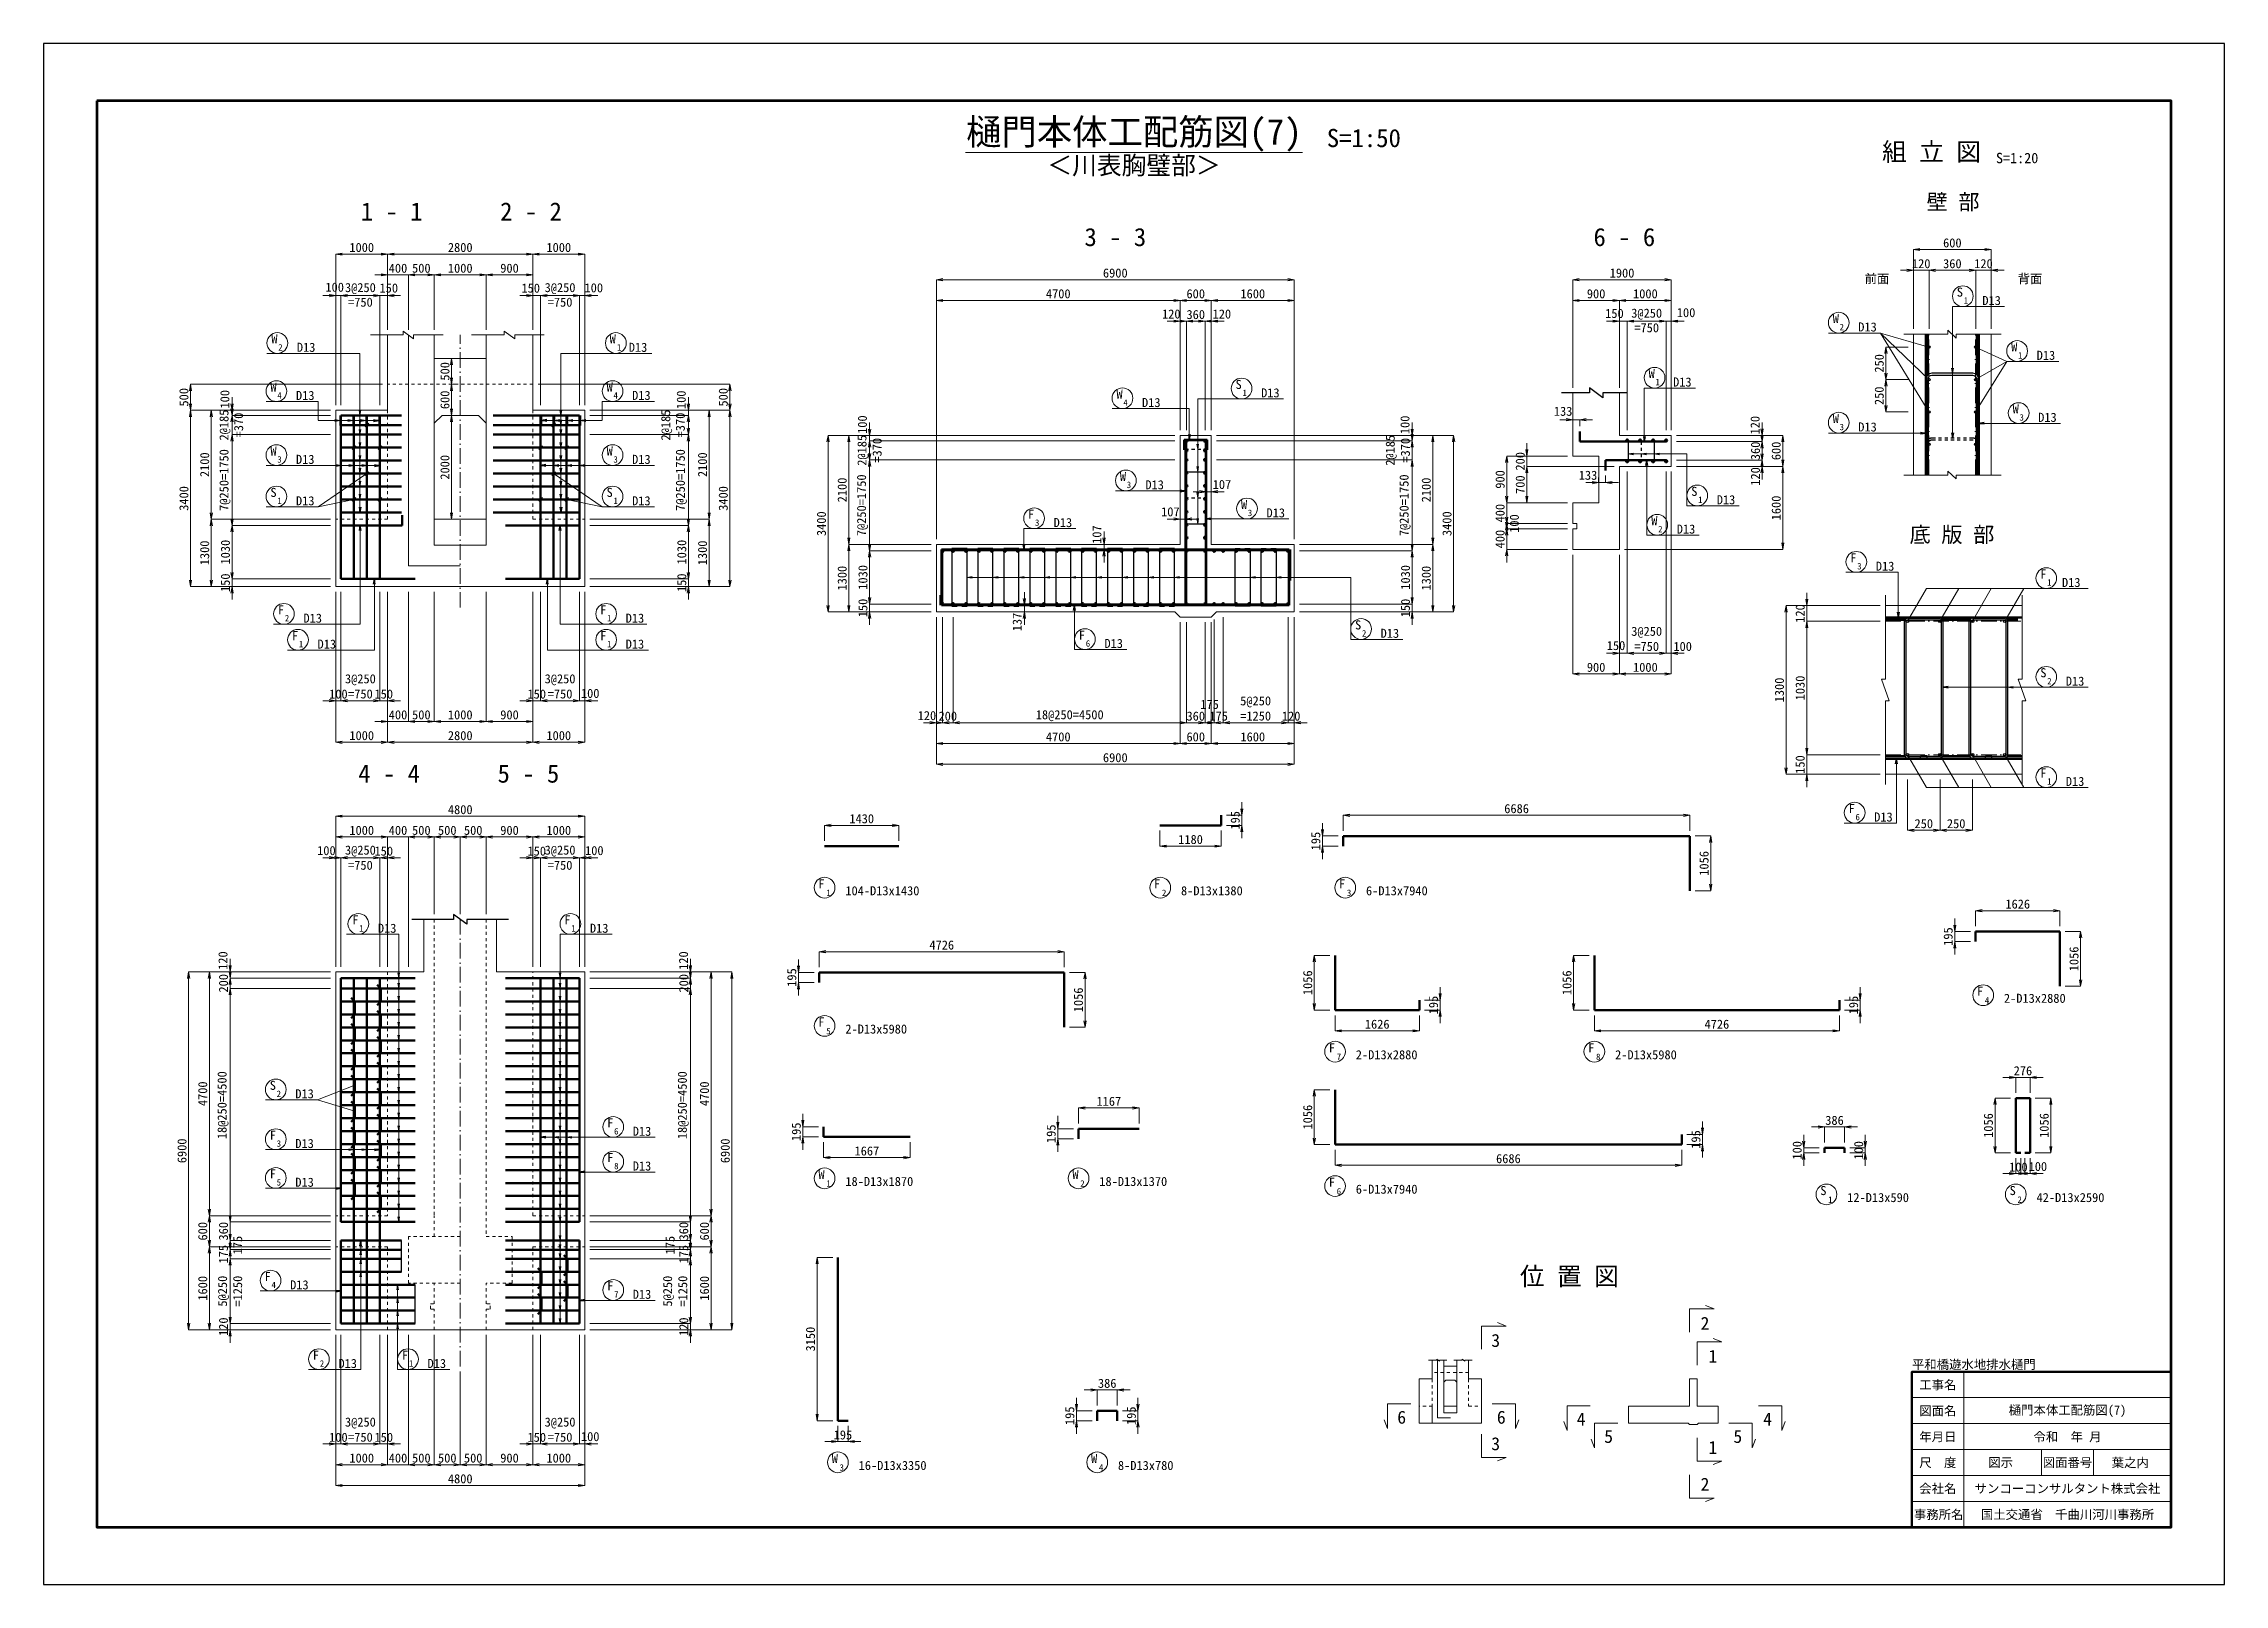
# Model space of a CAD drawing. Header units: millimetres. Extents: x 169470 to 758170, y -17820 to 11880.
# Drawn here: x 421770 to 463820, y -17820 to 11880 of the extents above; entities that cross this region are included whole.
import ezdxf
from ezdxf.enums import TextEntityAlignment as Align

# ---------------------------------------------------------------- set-up
doc = ezdxf.new("R2010")
doc.units = ezdxf.units.MM
doc.header["$LTSCALE"] = 50
doc.header["$PDSIZE"] = 300
for name, pattern in [('CONTINU', [0]), ('SXF_一点短鎖線', [9.25, 6, -1.5, 0.25, -1.5]), ('SXF_跳び破線', [12, 6, -6])]:
    doc.linetypes.add(name, pattern=pattern)
doc.layers.get('Defpoints').update_dxf_attribs({"color": 151})
for name, color, linetype, lineweight in [('D-BGD', 7, 'Continuous', 13), ('D-BMK', 2, 'SXF_一点短鎖線', 13), ('D-STR', 1, 'Continuous', 50), ('D-STR-DIM', 7, 'Continuous', 13), ('D-STR-HTXT', 7, 'Continuous', 13), ('D-STR-STR2', 6, 'Continuous', 25), ('D-STR-STR2 @ 1', 6, 'Continuous', 25), ('D-STR-STR3', 4, 'Continuous', 25), ('D-STR-STR5', 2, 'Continuous', 25), ('D-STR-TXT', 7, 'Continuous', 13), ('D-TTL', 2, 'Continuous', 140), ('D-TTL-FRAM', 2, 'Continuous', 50), ('D-TTL-LINE', 7, 'Continuous', 13), ('D-TTL-TXT', 7, 'Continuous', 13)]:
    doc.layers.add(name, color=color, linetype=linetype, lineweight=lineweight)
doc.styles.add('MS ゴシック', font='MS Gothic.ttf')
doc.styles.add('YOKO_GOTHIC', font='MS Gothic.ttf')
doc.dimstyles.new('DIM-50', dxfattribs={"dimscale": 50, "dimtxt": 3.5, "dimasz": 2.5, "dimexe": 0, "dimexo": 2, "dimgap": 0.8, "dimtad": 1, "dimdec": 0, "dimzin": 1, "dimdsep": 46, "dimtxsty": 'MS ゴシック', "dimblk": 'OPEN', "dimcen": 0.1, "dimclrd": 256, "dimclre": 256, "dimclrt": 256, "dimaunit": 1, "dimadec": 3, "dimazin": 0, "dimtfac": 1, "dimtdec": 0, "dimtix": 1, "dimtmove": 2, "dimatfit": 3, "dimldrblk": 'OPEN', "dimfxl": 1, "dimlwd": -1, "dimlwe": -1, "dimarcsym": 2})
doc.dimstyles.new('DIM-50-20', dxfattribs={"dimscale": 50, "dimtxt": 3.5, "dimasz": 2.5, "dimexe": 0, "dimexo": 2, "dimgap": 0.8, "dimtad": 1, "dimdec": 0, "dimlfac": 0.4, "dimzin": 1, "dimdsep": 46, "dimtxsty": 'MS ゴシック', "dimblk": 'OPEN', "dimcen": 0.1, "dimclrd": 256, "dimclre": 256, "dimclrt": 256, "dimaunit": 1, "dimadec": 3, "dimazin": 0, "dimtfac": 1, "dimtdec": 0, "dimtix": 1, "dimtmove": 2, "dimatfit": 3, "dimldrblk": 'OPEN', "dimfxl": 1, "dimlwd": -1, "dimlwe": -1, "dimarcsym": 2})
doc.dimstyles.new('S50', dxfattribs={"dimscale": 50, "dimtxt": 3.5, "dimasz": 2, "dimexe": 1, "dimexo": 1, "dimgap": 1, "dimtad": 1, "dimdec": 0, "dimzin": 1, "dimdsep": 46, "dimtxsty": 'YOKO_GOTHIC', "dimblk": 'OPEN', "dimcen": 0, "dimclrd": 256, "dimclre": 256, "dimclrt": 256, "dimaunit": 1, "dimadec": 3, "dimazin": 0, "dimtfac": 1, "dimtdec": 0, "dimtix": 1, "dimtmove": 2, "dimatfit": 3, "dimldrblk": 'OPEN', "dimfxl": 1, "dimlwd": -1, "dimlwe": -1, "dimarcsym": 0})

msp = doc.modelspace()

# ---------------------------------------------------------------- texts
at = {"layer": 'D-STR-TXT'}
for s, height, style, p in [('＜川表胸璧部＞', 350, 'MS ゴシック', (442794.53, 9255.82)), ('組 立 図', 350, 'YOKO_GOTHIC', (458173.62, 9514.99)), ('S=1:20', 200, 'YOKO_GOTHIC', (459823.39, 9514.99))]:
    msp.add_text(s, height=height, dxfattribs=dict(at, style=style)).set_placement(p, align=Align.BOTTOM_CENTER)
at = {"layer": 'D-STR-TXT', "style": 'YOKO_GOTHIC'}
for s, height, p in [('壁 部', 300, (458587.79, 8680.14)), ('1 - 1', 350, (428480.93, 8469.78)), ('2 - 2', 350, (431167.56, 8469.78)), ('3 - 3', 350, (442434.5, 7976.7)), ('6 - 6', 350, (452249.37, 7976.7)), ('S', 175, (458719.91, 7002.88)), ('1', 125, (458835.57, 6865.08)), ('W', 175, (456326.9, 6492.68)), ('2', 125, (456442.56, 6354.88)), ('W', 175, (426219.94, 6100.72)), ('2', 125, (426335.6, 5962.91)), ('W', 175, (432742.89, 6100.72)), ('1', 125, (432867.33, 5962.91)), ('W', 175, (459767.32, 5946.37)), ('1', 125, (459882.98, 5808.57)), ('W', 175, (452776.45, 5431.7)), ('W', 175, (426202.49, 5172.61)), ('4', 125, (426318.15, 5034.8)), ('W', 175, (432684.11, 5173.56)), ('4', 125, (432799.77, 5035.76)), ('W', 175, (442516.14, 5036.12)), ('S', 175, (444812.45, 5223.04)), ('1', 125, (444928.11, 5085.24)), ('1', 125, (452892.11, 5293.9)), ('4', 125, (442631.8, 4898.32)), ('W', 175, (456326.9, 4565.29)), ('W', 175, (459795.85, 4750.64)), ('3', 125, (459911.51, 4612.84)), ('3', 125, (456442.56, 4427.48)), ('W', 175, (426202.49, 3940.43)), ('3', 125, (426318.15, 3802.63)), ('W', 175, (432684.11, 3940.43)), ('3', 125, (432799.77, 3802.63)), ('W', 175, (442581.65, 3450.54)), ('3', 125, (442697.31, 3312.74)), ('S', 175, (426202.49, 3141.94)), ('1', 125, (426318.15, 3004.14)), ('S', 175, (432684.11, 3141.94)), ('1', 125, (432799.77, 3004.14)), ('W', 175, (444916.5, 2909.74)), ('S', 175, (453598.9, 3161.7)), ('1', 125, (453714.56, 3023.9)), ('F', 175, (440811.97, 2722.02)), ('3', 125, (440927.63, 2584.22)), ('3', 125, (445032.16, 2771.94)), ('W', 175, (452827.49, 2596.7)), ('2', 125, (452943.15, 2458.9)), ('底 版 部', 300, (458566.82, 2265.27)), ('F', 175, (456665.72, 1881.68)), ('3', 125, (456781.38, 1743.88)), ('F', 175, (460329.24, 1568.22)), ('1', 125, (460444.9, 1430.41)), ('F', 175, (426347.23, 879.59)), ('2', 125, (426462.89, 741.79)), ('F', 175, (432560.51, 879.59)), ('1', 125, (432676.17, 741.79)), ('F', 175, (426618.3, 379.59)), ('F', 175, (432560.51, 379.59)), ('F', 175, (441791.89, 391.92)), ('S', 175, (447116.77, 588.04)), ('2', 125, (447232.43, 450.23)), ('1', 125, (426733.96, 241.79)), ('1', 125, (432676.17, 241.79)), ('6', 125, (441907.55, 254.11)), ('S', 175, (460329.24, -334.88)), ('2', 125, (460444.9, -472.69)), ('4 - 4', 350, (428430.93, -2365.41)), ('5 - 5', 350, (431117.56, -2365.41)), ('F', 175, (460329.24, -2267.8)), ('1', 125, (460444.9, -2405.6)), ('F', 175, (456634.07, -2952.98)), ('6', 125, (456749.74, -3090.79)), ('F', 175, (427782.43, -5097.38)), ('F', 175, (431870.79, -5097.38)), ('1', 125, (427898.09, -5235.18)), ('1', 125, (431986.45, -5235.18)), ('S', 175, (426190.02, -8288.48)), ('2', 125, (426305.68, -8426.28)), ('F', 175, (426190.02, -9247.33)), ('F', 175, (432696.58, -9011.02)), ('6', 125, (432812.24, -9148.82)), ('3', 125, (426305.68, -9385.13)), ('F', 175, (432696.58, -9680.4)), ('F', 175, (426190.02, -9993.82)), ('5', 125, (426305.68, -10131.62)), ('8', 125, (432812.24, -9818.21)), ('位 置 図', 350, (451189.28, -12055.33)), ('F', 175, (426090.02, -11972.14)), ('4', 125, (426205.68, -12109.95)), ('F', 175, (432696.58, -12153.91)), ('7', 125, (432812.24, -12291.71)), ('3', 250, (449768.1, -13242.74)), ('2', 250, (453804.41, -12913.04)), ('F', 175, (427021.63, -13487.14)), ('F', 175, (428739.76, -13487.14)), ('1', 250, (453954.41, -13548.85)), ('2', 125, (427137.29, -13624.95)), ('1', 125, (428855.42, -13624.95)), ('6', 250, (447956.3, -14722.62)), ('6', 250, (449876.44, -14722.62)), ('4', 250, (451416.21, -14758.27)), ('4', 250, (455011.97, -14758.27)), ('3', 250, (449768.1, -15233.84)), ('5', 250, (451946.12, -15093.23)), ('1', 250, (453954.41, -15305.27)), ('5', 250, (454437.29, -15093.23)), ('2', 250, (453804.41, -16015))]:
    msp.add_text(s, height=height, dxfattribs=at).set_placement(p, align=Align.CENTER)
for s, p in [('前面', (456881.7, 7261.57)), ('背面', (459833.96, 7261.57)), ('D13', (459152.7, 6841.2)), ('D13', (456759.7, 6331)), ('D13', (426652.73, 5939.03)), ('D13', (433053.23, 5939.03)), ('D13', (460200.11, 5784.69)), ('D13', (426635.29, 5010.92)), ('D13', (433116.91, 5011.88)), ('D13', (442948.94, 4874.44)), ('D13', (445245.24, 5061.36)), ('D13', (453189.25, 5270.02)), ('D13', (460228.65, 4588.96)), ('D13', (456759.7, 4403.6)), ('D13', (426635.29, 3778.75)), ('D13', (433116.91, 3778.75)), ('D13', (443014.45, 3288.86)), ('D13', (426635.29, 2980.26)), ('D13', (433116.91, 2980.26)), ('D13', (454031.7, 3000.02)), ('D13', (441244.77, 2560.34)), ('D13', (445349.29, 2748.06)), ('D13', (453260.28, 2435.02)), ('D13', (457098.52, 1720)), ('D13', (460688.14, 1406.53)), ('D13', (426780.03, 717.91)), ('D13', (432993.31, 717.91)), ('D13', (447549.56, 426.35)), ('D13', (427051.09, 217.91)), ('D13', (432993.31, 217.91)), ('D13', (442224.69, 230.23)), ('D13', (460762.04, -496.57)), ('D13', (460762.04, -2429.48)), ('D13', (457066.87, -3114.67)), ('D13', (428215.23, -5259.06)), ('D13', (432303.58, -5259.06)), ('D13', (426622.81, -8450.16)), ('D13', (426622.81, -9409.01)), ('D13', (433129.38, -9172.7)), ('D13', (433129.38, -9842.09)), ('D13', (426622.81, -10155.5)), ('D13', (426522.81, -12133.83)), ('D13', (433129.38, -12315.6)), ('D13', (427454.42, -13648.83)), ('D13', (429172.55, -13648.83))]:
    msp.add_text(s, height=175, dxfattribs=at).set_placement(p)
for s, height, p in [('F ', 175, (436828.67, -4314.3)), ('1', 125, (436903.67, -4489.3)), ('F ', 175, (443300.69, -4314.3)), ('2', 125, (443375.69, -4489.3)), ('F ', 175, (446867.72, -4314.3)), ('3', 125, (446942.72, -4489.3)), ('F ', 175, (459168.65, -6387.37)), ('4', 125, (459243.65, -6562.37)), ('F ', 175, (436828.67, -6979.79)), ('5', 125, (436903.67, -7154.79)), ('F ', 175, (446671.09, -7475.56)), ('F ', 175, (451671.09, -7475.56)), ('7', 125, (446746.09, -7650.56)), ('8', 125, (451746.09, -7650.56)), ('W ', 175, (436828.67, -9918.15)), ('1', 125, (436903.67, -10093.15)), ('W ', 175, (441725.57, -9918.15)), ('2', 125, (441800.57, -10093.15)), ('F ', 175, (446671.09, -10066.91)), ('6', 125, (446746.09, -10241.91)), ('S ', 175, (456146.69, -10228.01)), ('1', 125, (456221.69, -10403.01)), ('S ', 175, (459797.34, -10228.01)), ('2', 125, (459872.34, -10403.01)), ('W ', 175, (437084.94, -15392.47)), ('3', 125, (437159.94, -15567.47)), ('W ', 175, (442084.94, -15392.47)), ('4', 125, (442159.94, -15567.47))]:
    msp.add_text(s, height=height, dxfattribs=at).set_placement(p, align=Align.MIDDLE_CENTER)
for s, p in [('104-D13x1430', (437228.67, -4589.3)), ('8-D13x1380', (443700.69, -4589.3)), ('6-D13x7940', (447267.72, -4589.3)), ('2-D13x2880', (459568.65, -6662.37)), ('2-D13x5980', (437228.67, -7254.79)), ('2-D13x2880', (447071.09, -7750.56)), ('2-D13x5980', (452071.09, -7750.56)), ('18-D13x1870', (437228.67, -10193.15)), ('18-D13x1370', (442125.57, -10193.15)), ('6-D13x7940', (447071.09, -10341.91)), ('12-D13x590', (456546.69, -10503.01)), ('42-D13x2590', (460197.34, -10503.01)), ('16-D13x3350', (437484.94, -15667.47)), ('8-D13x780', (442484.94, -15667.47))]:
    msp.add_text(s, height=175, dxfattribs=at).set_placement(p, align=Align.BOTTOM_LEFT)
at = {"layer": 'D-TTL-TXT', "style": 'MS ゴシック'}
for s, height, p in [('樋門本体工配筋図(7)', 500, (442794.53, 9780)), ('S=1:50', 350, (447226.86, 9780))]:
    msp.add_text(s, height=height, dxfattribs=at).set_placement(p, align=Align.BOTTOM_CENTER)
msp.add_text('平和橋遊水地排水樋門', height=175, dxfattribs=at).set_placement((457794.53, -13720), align=Align.BOTTOM_LEFT)
for s, p in [('工事名', (458294.53, -13970)), ('図面名', (458294.53, -14470)), ('樋門本体工配筋図(7)', (460794.53, -14470)), ('年月日', (458294.53, -14970)), ('令和  年 月', (460794.53, -14970)), ('尺\u3000度', (458294.53, -15470)), ('図示', (459504.43, -15470)), ('図面番号', (460794.53, -15470)), ('葉之内', (462004.43, -15470)), ('会社名', (458294.53, -15970)), ('サンコーコンサルタント株式会社', (460794.53, -15970)), ('事務所名', (458310.6, -16470)), ('国土交通省\u3000千曲川河川事務所', (460794.53, -16470))]:
    msp.add_text(s, height=175, dxfattribs=at).set_placement(p, align=Align.MIDDLE)

# ---------------------------------------------------------------- blocks, each defined once
blk = doc.blocks.new('a')
at = {"layer": 'D-STR-STR2', "lineweight": 50}
for radius in [20, 10]:
    blk.add_circle((0, 0), radius, dxfattribs=at)
blk = doc.blocks.new('_Open')
at = {"color": 0, "linetype": 'ByBlock', "lineweight": -2}
for p, q in [((-1, 0.17), (0, 0)), ((-1, -0.17), (0, 0)), ((0, 0), (-1, 0))]:
    blk.add_line(p, q, dxfattribs=at)
blk = doc.blocks.new('*D1787')
at = {"layer": 'D-STR-DIM', "transparency": 16777216}
for p, q in [((444385, 4326), (448157, 4326)), ((444385, 4226), (448157, 4226)), ((448157, 4451), (448157, 4576)), ((448157, 4326), (448157, 4226)), ((448157, 4101), (448157, 3976))]:
    blk.add_line(p, q, dxfattribs=at)
at = {"layer": 'Defpoints', "color": 0, "transparency": 16777216}
for p in [(444285, 4326), (444285, 4226), (448157, 4226)]:
    blk.add_point(p, dxfattribs=at)
at = {"layer": 'D-STR-DIM', "transparency": 16777216, "xscale": 125, "yscale": 125, "zscale": 125}
for p, rotation in [((448157, 4326), 270), ((448157, 4226), 90)]:
    blk.add_blockref('_Open', p, dxfattribs=dict(at, rotation=rotation))
at = {"layer": 'D-STR-DIM', "transparency": 16777216, "insert": (448020, 4531), "char_height": 175, "attachment_point": 5, "rotation": 90, "style": 'YOKO_GOTHIC'}
blk.add_mtext('100', dxfattribs=at)
blk = doc.blocks.new('*D216')
at = {"layer": 'D-STR-DIM', "transparency": 16777216}
for p, q in [((444385, 4226), (448157, 4226)), ((448157, 4351), (448157, 4476)), ((448157, 4226), (448157, 3856)), ((444385, 3856), (448157, 3856)), ((448157, 3731), (448157, 3606))]:
    blk.add_line(p, q, dxfattribs=at)
at = {"layer": 'Defpoints', "color": 0, "transparency": 16777216}
for p in [(444285, 4226), (444285, 3856), (448157, 3856)]:
    blk.add_point(p, dxfattribs=at)
at = {"layer": 'D-STR-DIM', "transparency": 16777216, "xscale": 125, "yscale": 125, "zscale": 125}
for p, rotation in [((448157, 4226), 270), ((448157, 3856), 90)]:
    blk.add_blockref('_Open', p, dxfattribs=dict(at, rotation=rotation))
at = {"layer": 'D-STR-DIM', "transparency": 16777216, "insert": (447882, 4041), "char_height": 175, "attachment_point": 5, "rotation": 90, "style": 'YOKO_GOTHIC'}
blk.add_mtext('2@185\\P=370', dxfattribs=at)
blk = doc.blocks.new('*D217')
at = {"layer": 'D-STR-DIM', "transparency": 16777216}
for p, q in [((444385, 3856), (448157, 3856)), ((448157, 3731), (448157, 2231)), ((445985, 2106), (448157, 2106))]:
    blk.add_line(p, q, dxfattribs=at)
at = {"layer": 'Defpoints', "color": 0, "transparency": 16777216}
for p in [(444285, 3856), (445885, 2106), (448157, 2106)]:
    blk.add_point(p, dxfattribs=at)
at = {"layer": 'D-STR-DIM', "transparency": 16777216, "xscale": 125, "yscale": 125, "zscale": 125}
for p, rotation in [((448157, 3856), 90), ((448157, 2106), 270)]:
    blk.add_blockref('_Open', p, dxfattribs=dict(at, rotation=rotation))
at = {"layer": 'D-STR-DIM', "transparency": 16777216, "insert": (448021, 2981), "char_height": 175, "attachment_point": 5, "rotation": 90, "style": 'YOKO_GOTHIC'}
blk.add_mtext('7@250=1750', dxfattribs=at)
blk = doc.blocks.new('*D218')
at = {"layer": 'D-STR-DIM', "transparency": 16777216}
for p, q in [((445985, 2106), (448157, 2106)), ((448157, 1981), (448157, 1201)), ((445985, 1076), (448157, 1076))]:
    blk.add_line(p, q, dxfattribs=at)
at = {"layer": 'Defpoints', "color": 0, "transparency": 16777216}
for p in [(445885, 2106), (445885, 1076), (448157, 1076)]:
    blk.add_point(p, dxfattribs=at)
at = {"layer": 'D-STR-DIM', "transparency": 16777216, "xscale": 125, "yscale": 125, "zscale": 125}
for p, rotation in [((448157, 2106), 90), ((448157, 1076), 270)]:
    blk.add_blockref('_Open', p, dxfattribs=dict(at, rotation=rotation))
at = {"layer": 'D-STR-DIM', "transparency": 16777216, "insert": (448030, 1591), "char_height": 175, "attachment_point": 5, "rotation": 90, "style": 'YOKO_GOTHIC'}
blk.add_mtext('1030', dxfattribs=at)
blk = doc.blocks.new('*D1788')
at = {"layer": 'D-STR-DIM', "transparency": 16777216}
for p, q in [((448157, 1201), (448157, 1326)), ((445985, 1076), (448157, 1076)), ((445985, 926), (448157, 926)), ((448157, 1076), (448157, 926)), ((448157, 801), (448157, 676))]:
    blk.add_line(p, q, dxfattribs=at)
at = {"layer": 'Defpoints', "color": 0, "transparency": 16777216}
for p in [(445885, 1076), (445885, 926), (448157, 926)]:
    blk.add_point(p, dxfattribs=at)
at = {"layer": 'D-STR-DIM', "transparency": 16777216, "xscale": 125, "yscale": 125, "zscale": 125}
for p, rotation in [((448157, 1076), 270), ((448157, 926), 90)]:
    blk.add_blockref('_Open', p, dxfattribs=dict(at, rotation=rotation))
at = {"layer": 'D-STR-DIM', "transparency": 16777216, "insert": (448030, 1001), "char_height": 175, "attachment_point": 5, "rotation": 90, "style": 'YOKO_GOTHIC'}
blk.add_mtext('150', dxfattribs=at)
blk = doc.blocks.new('*D1789')
at = {"layer": 'D-STR-DIM', "transparency": 16777216}
for p, q in [((444385, 4326), (448557, 4326)), ((448557, 4201), (448557, 2351)), ((445985, 2226), (448557, 2226))]:
    blk.add_line(p, q, dxfattribs=at)
at = {"layer": 'Defpoints', "color": 0, "transparency": 16777216}
for p in [(444285, 4326), (445885, 2226), (448557, 2226)]:
    blk.add_point(p, dxfattribs=at)
at = {"layer": 'D-STR-DIM', "transparency": 16777216, "xscale": 125, "yscale": 125, "zscale": 125}
for p, rotation in [((448557, 4326), 90), ((448557, 2226), 270)]:
    blk.add_blockref('_Open', p, dxfattribs=dict(at, rotation=rotation))
at = {"layer": 'D-STR-DIM', "transparency": 16777216, "insert": (448430, 3276), "char_height": 175, "attachment_point": 5, "rotation": 90, "style": 'YOKO_GOTHIC'}
blk.add_mtext('2100', dxfattribs=at)
blk = doc.blocks.new('*D1790')
at = {"layer": 'D-STR-DIM', "transparency": 16777216}
for p, q in [((445985, 2226), (448557, 2226)), ((448557, 2101), (448557, 1051)), ((445985, 926), (448557, 926))]:
    blk.add_line(p, q, dxfattribs=at)
at = {"layer": 'Defpoints', "color": 0, "transparency": 16777216}
for p in [(445885, 2226), (445885, 926), (448557, 926)]:
    blk.add_point(p, dxfattribs=at)
at = {"layer": 'D-STR-DIM', "transparency": 16777216, "xscale": 125, "yscale": 125, "zscale": 125}
for p, rotation in [((448557, 2226), 90), ((448557, 926), 270)]:
    blk.add_blockref('_Open', p, dxfattribs=dict(at, rotation=rotation))
at = {"layer": 'D-STR-DIM', "transparency": 16777216, "insert": (448430, 1576), "char_height": 175, "attachment_point": 5, "rotation": 90, "style": 'YOKO_GOTHIC'}
blk.add_mtext('1300', dxfattribs=at)
blk = doc.blocks.new('*D219')
at = {"layer": 'D-STR-DIM', "transparency": 16777216}
for p, q in [((444385, 4326), (448957, 4326)), ((448957, 4201), (448957, 1051)), ((445985, 926), (448957, 926))]:
    blk.add_line(p, q, dxfattribs=at)
at = {"layer": 'Defpoints', "color": 0, "transparency": 16777216}
for p in [(444285, 4326), (445885, 926), (448957, 926)]:
    blk.add_point(p, dxfattribs=at)
at = {"layer": 'D-STR-DIM', "transparency": 16777216, "xscale": 125, "yscale": 125, "zscale": 125}
for p, rotation in [((448957, 4326), 90), ((448957, 926), 270)]:
    blk.add_blockref('_Open', p, dxfattribs=dict(at, rotation=rotation))
at = {"layer": 'D-STR-DIM', "transparency": 16777216, "insert": (448830, 2626), "char_height": 175, "attachment_point": 5, "rotation": 90, "style": 'YOKO_GOTHIC'}
blk.add_mtext('3400', dxfattribs=at)
blk = doc.blocks.new('*D1791')
at = {"layer": 'D-STR-DIM', "transparency": 16777216}
for p, q in [((438984, 2326), (438984, 7329)), ((439109, 7329), (445760, 7329)), ((445885, 2326), (445885, 7329))]:
    blk.add_line(p, q, dxfattribs=at)
at = {"layer": 'Defpoints', "color": 0, "transparency": 16777216}
for p in [(445885, 7329), (438984, 2226), (445885, 2226)]:
    blk.add_point(p, dxfattribs=at)
at = {"layer": 'D-STR-DIM', "transparency": 16777216, "xscale": 125, "yscale": 125, "zscale": 125, "rotation": 180}
blk.add_blockref('_Open', (438984, 7329), dxfattribs=at)
at = {"layer": 'D-STR-DIM', "transparency": 16777216, "xscale": 125, "yscale": 125, "zscale": 125}
blk.add_blockref('_Open', (445885, 7329), dxfattribs=at)
at = {"layer": 'D-STR-DIM', "transparency": 16777216, "insert": (442434, 7457), "char_height": 175, "attachment_point": 5, "style": 'YOKO_GOTHIC'}
blk.add_mtext('6900', dxfattribs=at)
blk = doc.blocks.new('*D1792')
at = {"layer": 'D-STR-DIM', "transparency": 16777216}
for p, q in [((438984, 2326), (438984, 6929)), ((439109, 6929), (443560, 6929)), ((443685, 4426), (443685, 6929))]:
    blk.add_line(p, q, dxfattribs=at)
at = {"layer": 'Defpoints', "color": 0, "transparency": 16777216}
for p in [(443685, 6929), (443685, 4326), (438984, 2226)]:
    blk.add_point(p, dxfattribs=at)
at = {"layer": 'D-STR-DIM', "transparency": 16777216, "xscale": 125, "yscale": 125, "zscale": 125, "rotation": 180}
blk.add_blockref('_Open', (438984, 6929), dxfattribs=at)
at = {"layer": 'D-STR-DIM', "transparency": 16777216, "xscale": 125, "yscale": 125, "zscale": 125}
blk.add_blockref('_Open', (443685, 6929), dxfattribs=at)
at = {"layer": 'D-STR-DIM', "transparency": 16777216, "insert": (441334, 7057), "char_height": 175, "attachment_point": 5, "style": 'YOKO_GOTHIC'}
blk.add_mtext('4700', dxfattribs=at)
blk = doc.blocks.new('*D1793')
at = {"layer": 'D-STR-DIM', "transparency": 16777216}
for p, q in [((443685, 4426), (443685, 6929)), ((443810, 6929), (444160, 6929)), ((444285, 4426), (444285, 6929))]:
    blk.add_line(p, q, dxfattribs=at)
at = {"layer": 'Defpoints', "color": 0, "transparency": 16777216}
for p in [(444285, 6929), (443685, 4326), (444285, 4326)]:
    blk.add_point(p, dxfattribs=at)
at = {"layer": 'D-STR-DIM', "transparency": 16777216, "xscale": 125, "yscale": 125, "zscale": 125, "rotation": 180}
blk.add_blockref('_Open', (443685, 6929), dxfattribs=at)
at = {"layer": 'D-STR-DIM', "transparency": 16777216, "xscale": 125, "yscale": 125, "zscale": 125}
blk.add_blockref('_Open', (444285, 6929), dxfattribs=at)
at = {"layer": 'D-STR-DIM', "transparency": 16777216, "insert": (443985, 7057), "char_height": 175, "attachment_point": 5, "style": 'YOKO_GOTHIC'}
blk.add_mtext('600', dxfattribs=at)
blk = doc.blocks.new('*D220')
at = {"layer": 'D-STR-DIM', "transparency": 16777216}
for p, q in [((444285, 4426), (444285, 6929)), ((444410, 6929), (445760, 6929)), ((445885, 2326), (445885, 6929))]:
    blk.add_line(p, q, dxfattribs=at)
at = {"layer": 'Defpoints', "color": 0, "transparency": 16777216}
for p in [(445885, 6929), (444285, 4326), (445885, 2226)]:
    blk.add_point(p, dxfattribs=at)
at = {"layer": 'D-STR-DIM', "transparency": 16777216, "xscale": 125, "yscale": 125, "zscale": 125, "rotation": 180}
blk.add_blockref('_Open', (444285, 6929), dxfattribs=at)
at = {"layer": 'D-STR-DIM', "transparency": 16777216, "xscale": 125, "yscale": 125, "zscale": 125}
blk.add_blockref('_Open', (445885, 6929), dxfattribs=at)
at = {"layer": 'D-STR-DIM', "transparency": 16777216, "insert": (445085, 7057), "char_height": 175, "attachment_point": 5, "style": 'YOKO_GOTHIC'}
blk.add_mtext('1600', dxfattribs=at)
blk = doc.blocks.new('*D221')
at = {"layer": 'D-STR-DIM', "transparency": 16777216}
for p, q in [((443560, 6529), (443435, 6529)), ((443685, 4426), (443685, 6529)), ((443685, 6529), (443805, 6529)), ((443805, 4426), (443805, 6529)), ((443930, 6529), (444055, 6529))]:
    blk.add_line(p, q, dxfattribs=at)
at = {"layer": 'Defpoints', "color": 0, "transparency": 16777216}
for p in [(443805, 6529), (443685, 4326), (443805, 4326)]:
    blk.add_point(p, dxfattribs=at)
at = {"layer": 'D-STR-DIM', "transparency": 16777216, "xscale": 125, "yscale": 125, "zscale": 125}
blk.add_blockref('_Open', (443685, 6529), dxfattribs=at)
at = {"layer": 'D-STR-DIM', "transparency": 16777216, "xscale": 125, "yscale": 125, "zscale": 125, "rotation": 180}
blk.add_blockref('_Open', (443805, 6529), dxfattribs=at)
at = {"layer": 'D-STR-DIM', "transparency": 16777216, "insert": (443514, 6667), "char_height": 175, "attachment_point": 5, "style": 'YOKO_GOTHIC'}
blk.add_mtext('120', dxfattribs=at)
blk = doc.blocks.new('*D222')
at = {"layer": 'D-STR-DIM', "transparency": 16777216}
for p, q in [((443680, 6529), (443555, 6529)), ((443805, 4426), (443805, 6529)), ((443805, 6529), (444165, 6529)), ((444165, 4426), (444165, 6529)), ((444290, 6529), (444415, 6529))]:
    blk.add_line(p, q, dxfattribs=at)
at = {"layer": 'Defpoints', "color": 0, "transparency": 16777216}
for p in [(444165, 6529), (443805, 4326), (444165, 4326)]:
    blk.add_point(p, dxfattribs=at)
at = {"layer": 'D-STR-DIM', "transparency": 16777216, "xscale": 125, "yscale": 125, "zscale": 125}
blk.add_blockref('_Open', (443805, 6529), dxfattribs=at)
at = {"layer": 'D-STR-DIM', "transparency": 16777216, "xscale": 125, "yscale": 125, "zscale": 125, "rotation": 180}
blk.add_blockref('_Open', (444165, 6529), dxfattribs=at)
at = {"layer": 'D-STR-DIM', "transparency": 16777216, "insert": (443985, 6657), "char_height": 175, "attachment_point": 5, "style": 'YOKO_GOTHIC'}
blk.add_mtext('360', dxfattribs=at)
blk = doc.blocks.new('*D223')
at = {"layer": 'D-STR-DIM', "transparency": 16777216}
for p, q in [((444040, 6529), (443915, 6529)), ((444165, 4426), (444165, 6529)), ((444165, 6529), (444285, 6529)), ((444285, 4426), (444285, 6529)), ((444410, 6529), (444535, 6529))]:
    blk.add_line(p, q, dxfattribs=at)
at = {"layer": 'Defpoints', "color": 0, "transparency": 16777216}
for p in [(444285, 6529), (444165, 4326), (444285, 4326)]:
    blk.add_point(p, dxfattribs=at)
at = {"layer": 'D-STR-DIM', "transparency": 16777216, "xscale": 125, "yscale": 125, "zscale": 125}
blk.add_blockref('_Open', (444165, 6529), dxfattribs=at)
at = {"layer": 'D-STR-DIM', "transparency": 16777216, "xscale": 125, "yscale": 125, "zscale": 125, "rotation": 180}
blk.add_blockref('_Open', (444285, 6529), dxfattribs=at)
at = {"layer": 'D-STR-DIM', "transparency": 16777216, "insert": (444489, 6667), "char_height": 175, "attachment_point": 5, "style": 'YOKO_GOTHIC'}
blk.add_mtext('120', dxfattribs=at)
blk = doc.blocks.new('*D224')
at = {"layer": 'D-STR-DIM', "transparency": 16777216}
for p, q in [((437696, 4451), (437696, 4576)), ((443585, 4326), (437696, 4326)), ((437696, 4326), (437696, 4226)), ((443585, 4226), (437696, 4226)), ((437696, 4101), (437696, 3976))]:
    blk.add_line(p, q, dxfattribs=at)
at = {"layer": 'Defpoints', "color": 0, "transparency": 16777216}
for p in [(437696, 4226), (443685, 4326), (443685, 4226)]:
    blk.add_point(p, dxfattribs=at)
at = {"layer": 'D-STR-DIM', "transparency": 16777216, "xscale": 125, "yscale": 125, "zscale": 125}
for p, rotation in [((437696, 4326), 270), ((437696, 4226), 90)]:
    blk.add_blockref('_Open', p, dxfattribs=dict(at, rotation=rotation))
at = {"layer": 'D-STR-DIM', "transparency": 16777216, "insert": (437558, 4536), "char_height": 175, "attachment_point": 5, "rotation": 90, "style": 'YOKO_GOTHIC'}
blk.add_mtext('100', dxfattribs=at)
blk = doc.blocks.new('*D225')
at = {"layer": 'D-STR-DIM', "transparency": 16777216}
for p, q in [((443585, 4226), (437696, 4226)), ((437696, 4101), (437696, 3981)), ((443585, 3856), (437696, 3856))]:
    blk.add_line(p, q, dxfattribs=at)
at = {"layer": 'Defpoints', "color": 0, "transparency": 16777216}
for p in [(443685, 4226), (437696, 3856), (443685, 3856)]:
    blk.add_point(p, dxfattribs=at)
at = {"layer": 'D-STR-DIM', "transparency": 16777216, "xscale": 125, "yscale": 125, "zscale": 125}
for p, rotation in [((437696, 4226), 90), ((437696, 3856), 270)]:
    blk.add_blockref('_Open', p, dxfattribs=dict(at, rotation=rotation))
at = {"layer": 'D-STR-DIM', "transparency": 16777216, "insert": (437696, 4041), "char_height": 175, "attachment_point": 5, "rotation": 90, "style": 'YOKO_GOTHIC'}
blk.add_mtext('2@185\\P=370', dxfattribs=at)
blk = doc.blocks.new('*D226')
at = {"layer": 'D-STR-DIM', "transparency": 16777216}
for p, q in [((443585, 3856), (437696, 3856)), ((437696, 3731), (437696, 2231)), ((438884, 2106), (437696, 2106))]:
    blk.add_line(p, q, dxfattribs=at)
at = {"layer": 'Defpoints', "color": 0, "transparency": 16777216}
for p in [(443685, 3856), (437696, 2106), (438984, 2106)]:
    blk.add_point(p, dxfattribs=at)
at = {"layer": 'D-STR-DIM', "transparency": 16777216, "xscale": 125, "yscale": 125, "zscale": 125}
for p, rotation in [((437696, 3856), 90), ((437696, 2106), 270)]:
    blk.add_blockref('_Open', p, dxfattribs=dict(at, rotation=rotation))
at = {"layer": 'D-STR-DIM', "transparency": 16777216, "insert": (437559, 2981), "char_height": 175, "attachment_point": 5, "rotation": 90, "style": 'YOKO_GOTHIC'}
blk.add_mtext('7@250=1750', dxfattribs=at)
blk = doc.blocks.new('*D227')
at = {"layer": 'D-STR-DIM', "transparency": 16777216}
for p, q in [((438884, 2106), (437696, 2106)), ((437696, 1981), (437696, 1201)), ((438884, 1076), (437696, 1076))]:
    blk.add_line(p, q, dxfattribs=at)
at = {"layer": 'Defpoints', "color": 0, "transparency": 16777216}
for p in [(438984, 2106), (437696, 1076), (438984, 1076)]:
    blk.add_point(p, dxfattribs=at)
at = {"layer": 'D-STR-DIM', "transparency": 16777216, "xscale": 125, "yscale": 125, "zscale": 125}
for p, rotation in [((437696, 2106), 90), ((437696, 1076), 270)]:
    blk.add_blockref('_Open', p, dxfattribs=dict(at, rotation=rotation))
at = {"layer": 'D-STR-DIM', "transparency": 16777216, "insert": (437568, 1591), "char_height": 175, "attachment_point": 5, "rotation": 90, "style": 'YOKO_GOTHIC'}
blk.add_mtext('1030', dxfattribs=at)
blk = doc.blocks.new('*D228')
at = {"layer": 'D-STR-DIM', "transparency": 16777216}
for p, q in [((437696, 1201), (437696, 1326)), ((438884, 1076), (437696, 1076)), ((437696, 1076), (437696, 926)), ((438884, 926), (437696, 926)), ((437696, 801), (437696, 676))]:
    blk.add_line(p, q, dxfattribs=at)
at = {"layer": 'Defpoints', "color": 0, "transparency": 16777216}
for p in [(437696, 926), (438984, 1076), (438984, 926)]:
    blk.add_point(p, dxfattribs=at)
at = {"layer": 'D-STR-DIM', "transparency": 16777216, "xscale": 125, "yscale": 125, "zscale": 125}
for p, rotation in [((437696, 1076), 270), ((437696, 926), 90)]:
    blk.add_blockref('_Open', p, dxfattribs=dict(at, rotation=rotation))
at = {"layer": 'D-STR-DIM', "transparency": 16777216, "insert": (437568, 1001), "char_height": 175, "attachment_point": 5, "rotation": 90, "style": 'YOKO_GOTHIC'}
blk.add_mtext('150', dxfattribs=at)
blk = doc.blocks.new('*D229')
at = {"layer": 'D-STR-DIM', "transparency": 16777216}
for p, q in [((443585, 4326), (437296, 4326)), ((437296, 4201), (437296, 2351)), ((438884, 2226), (437296, 2226))]:
    blk.add_line(p, q, dxfattribs=at)
at = {"layer": 'Defpoints', "color": 0, "transparency": 16777216}
for p in [(443685, 4326), (437296, 2226), (438984, 2226)]:
    blk.add_point(p, dxfattribs=at)
at = {"layer": 'D-STR-DIM', "transparency": 16777216, "xscale": 125, "yscale": 125, "zscale": 125}
for p, rotation in [((437296, 4326), 90), ((437296, 2226), 270)]:
    blk.add_blockref('_Open', p, dxfattribs=dict(at, rotation=rotation))
at = {"layer": 'D-STR-DIM', "transparency": 16777216, "insert": (437168, 3276), "char_height": 175, "attachment_point": 5, "rotation": 90, "style": 'YOKO_GOTHIC'}
blk.add_mtext('2100', dxfattribs=at)
blk = doc.blocks.new('*D230')
at = {"layer": 'D-STR-DIM', "transparency": 16777216}
for p, q in [((438884, 2226), (437296, 2226)), ((437296, 2101), (437296, 1051)), ((438884, 926), (437296, 926))]:
    blk.add_line(p, q, dxfattribs=at)
at = {"layer": 'Defpoints', "color": 0, "transparency": 16777216}
for p in [(438984, 2226), (437296, 926), (438984, 926)]:
    blk.add_point(p, dxfattribs=at)
at = {"layer": 'D-STR-DIM', "transparency": 16777216, "xscale": 125, "yscale": 125, "zscale": 125}
for p, rotation in [((437296, 2226), 90), ((437296, 926), 270)]:
    blk.add_blockref('_Open', p, dxfattribs=dict(at, rotation=rotation))
at = {"layer": 'D-STR-DIM', "transparency": 16777216, "insert": (437168, 1576), "char_height": 175, "attachment_point": 5, "rotation": 90, "style": 'YOKO_GOTHIC'}
blk.add_mtext('1300', dxfattribs=at)
blk = doc.blocks.new('*D231')
at = {"layer": 'D-STR-DIM', "transparency": 16777216}
for p, q in [((443585, 4326), (436896, 4326)), ((436896, 4201), (436896, 1051)), ((438884, 926), (436896, 926))]:
    blk.add_line(p, q, dxfattribs=at)
at = {"layer": 'Defpoints', "color": 0, "transparency": 16777216}
for p in [(443685, 4326), (436896, 926), (438984, 926)]:
    blk.add_point(p, dxfattribs=at)
at = {"layer": 'D-STR-DIM', "transparency": 16777216, "xscale": 125, "yscale": 125, "zscale": 125}
for p, rotation in [((436896, 4326), 90), ((436896, 926), 270)]:
    blk.add_blockref('_Open', p, dxfattribs=dict(at, rotation=rotation))
at = {"layer": 'D-STR-DIM', "transparency": 16777216, "insert": (436768, 2626), "char_height": 175, "attachment_point": 5, "rotation": 90, "style": 'YOKO_GOTHIC'}
blk.add_mtext('3400', dxfattribs=at)
blk = doc.blocks.new('*D232')
at = {"layer": 'D-STR-DIM', "transparency": 16777216}
for p, q in [((438984, 826), (438984, -2011)), ((445885, 826), (445885, -2011)), ((439109, -2011), (445760, -2011))]:
    blk.add_line(p, q, dxfattribs=at)
at = {"layer": 'Defpoints', "color": 0, "transparency": 16777216}
for p in [(438984, 926), (445885, 926), (445885, -2011)]:
    blk.add_point(p, dxfattribs=at)
at = {"layer": 'D-STR-DIM', "transparency": 16777216, "xscale": 125, "yscale": 125, "zscale": 125, "rotation": 180}
blk.add_blockref('_Open', (438984, -2011), dxfattribs=at)
at = {"layer": 'D-STR-DIM', "transparency": 16777216, "xscale": 125, "yscale": 125, "zscale": 125}
blk.add_blockref('_Open', (445885, -2011), dxfattribs=at)
at = {"layer": 'D-STR-DIM', "transparency": 16777216, "insert": (442434, -1884), "char_height": 175, "attachment_point": 5, "style": 'YOKO_GOTHIC'}
blk.add_mtext('6900', dxfattribs=at)
blk = doc.blocks.new('*D233')
at = {"layer": 'D-STR-DIM', "transparency": 16777216}
for p, q in [((438984, 826), (438984, -1611)), ((443685, 726), (443685, -1611)), ((439109, -1611), (443560, -1611))]:
    blk.add_line(p, q, dxfattribs=at)
at = {"layer": 'Defpoints', "color": 0, "transparency": 16777216}
for p in [(438984, 926), (443685, 826), (443685, -1611)]:
    blk.add_point(p, dxfattribs=at)
at = {"layer": 'D-STR-DIM', "transparency": 16777216, "xscale": 125, "yscale": 125, "zscale": 125, "rotation": 180}
blk.add_blockref('_Open', (438984, -1611), dxfattribs=at)
at = {"layer": 'D-STR-DIM', "transparency": 16777216, "xscale": 125, "yscale": 125, "zscale": 125}
blk.add_blockref('_Open', (443685, -1611), dxfattribs=at)
at = {"layer": 'D-STR-DIM', "transparency": 16777216, "insert": (441334, -1484), "char_height": 175, "attachment_point": 5, "style": 'YOKO_GOTHIC'}
blk.add_mtext('4700', dxfattribs=at)
blk = doc.blocks.new('*D234')
at = {"layer": 'D-STR-DIM', "transparency": 16777216}
for p, q in [((443685, 726), (443685, -1611)), ((444285, 726), (444285, -1611)), ((443810, -1611), (444160, -1611))]:
    blk.add_line(p, q, dxfattribs=at)
at = {"layer": 'Defpoints', "color": 0, "transparency": 16777216}
for p in [(443685, 826), (444285, 826), (444285, -1611)]:
    blk.add_point(p, dxfattribs=at)
at = {"layer": 'D-STR-DIM', "transparency": 16777216, "xscale": 125, "yscale": 125, "zscale": 125, "rotation": 180}
blk.add_blockref('_Open', (443685, -1611), dxfattribs=at)
at = {"layer": 'D-STR-DIM', "transparency": 16777216, "xscale": 125, "yscale": 125, "zscale": 125}
blk.add_blockref('_Open', (444285, -1611), dxfattribs=at)
at = {"layer": 'D-STR-DIM', "transparency": 16777216, "insert": (443985, -1484), "char_height": 175, "attachment_point": 5, "style": 'YOKO_GOTHIC'}
blk.add_mtext('600', dxfattribs=at)
blk = doc.blocks.new('*D235')
at = {"layer": 'D-STR-DIM', "transparency": 16777216}
for p, q in [((444285, 726), (444285, -1611)), ((445885, 826), (445885, -1611)), ((444410, -1611), (445760, -1611))]:
    blk.add_line(p, q, dxfattribs=at)
at = {"layer": 'Defpoints', "color": 0, "transparency": 16777216}
for p in [(445885, 926), (444285, 826), (445885, -1611)]:
    blk.add_point(p, dxfattribs=at)
at = {"layer": 'D-STR-DIM', "transparency": 16777216, "xscale": 125, "yscale": 125, "zscale": 125, "rotation": 180}
blk.add_blockref('_Open', (444285, -1611), dxfattribs=at)
at = {"layer": 'D-STR-DIM', "transparency": 16777216, "xscale": 125, "yscale": 125, "zscale": 125}
blk.add_blockref('_Open', (445885, -1611), dxfattribs=at)
at = {"layer": 'D-STR-DIM', "transparency": 16777216, "insert": (445085, -1484), "char_height": 175, "attachment_point": 5, "style": 'YOKO_GOTHIC'}
blk.add_mtext('1600', dxfattribs=at)
blk = doc.blocks.new('*D236')
at = {"layer": 'D-STR-DIM', "transparency": 16777216}
for p, q in [((438984, 826), (438984, -1211)), ((439104, 826), (439104, -1211)), ((438859, -1211), (438734, -1211)), ((438984, -1211), (439104, -1211)), ((439229, -1211), (439354, -1211))]:
    blk.add_line(p, q, dxfattribs=at)
at = {"layer": 'Defpoints', "color": 0, "transparency": 16777216}
for p in [(438984, 926), (439104, 926), (439104, -1211)]:
    blk.add_point(p, dxfattribs=at)
at = {"layer": 'D-STR-DIM', "transparency": 16777216, "xscale": 125, "yscale": 125, "zscale": 125}
blk.add_blockref('_Open', (438984, -1211), dxfattribs=at)
at = {"layer": 'D-STR-DIM', "transparency": 16777216, "xscale": 125, "yscale": 125, "zscale": 125, "rotation": 180}
blk.add_blockref('_Open', (439104, -1211), dxfattribs=at)
at = {"layer": 'D-STR-DIM', "transparency": 16777216, "insert": (438802, -1074), "char_height": 175, "attachment_point": 5, "style": 'YOKO_GOTHIC'}
blk.add_mtext('120', dxfattribs=at)
blk = doc.blocks.new('*D237')
at = {"layer": 'D-STR-DIM', "transparency": 16777216}
for p, q in [((439104, 826), (439104, -1211)), ((439305, 826), (439305, -1211)), ((438979, -1211), (438854, -1211)), ((439104, -1211), (439305, -1211)), ((439430, -1211), (439555, -1211))]:
    blk.add_line(p, q, dxfattribs=at)
at = {"layer": 'Defpoints', "color": 0, "transparency": 16777216}
for p in [(439104, 926), (439305, 926), (439305, -1211)]:
    blk.add_point(p, dxfattribs=at)
at = {"layer": 'D-STR-DIM', "transparency": 16777216, "xscale": 125, "yscale": 125, "zscale": 125}
blk.add_blockref('_Open', (439104, -1211), dxfattribs=at)
at = {"layer": 'D-STR-DIM', "transparency": 16777216, "xscale": 125, "yscale": 125, "zscale": 125, "rotation": 180}
blk.add_blockref('_Open', (439305, -1211), dxfattribs=at)
at = {"layer": 'D-STR-DIM', "transparency": 16777216, "insert": (439204, -1084), "char_height": 175, "attachment_point": 5, "style": 'YOKO_GOTHIC'}
blk.add_mtext('200', dxfattribs=at)
blk = doc.blocks.new('*D238')
at = {"layer": 'D-STR-DIM', "transparency": 16777216}
for p, q in [((439305, 826), (439305, -1211)), ((443805, 726), (443805, -1211)), ((439430, -1211), (443680, -1211))]:
    blk.add_line(p, q, dxfattribs=at)
at = {"layer": 'Defpoints', "color": 0, "transparency": 16777216}
for p in [(439305, 926), (443805, 826), (443805, -1211)]:
    blk.add_point(p, dxfattribs=at)
at = {"layer": 'D-STR-DIM', "transparency": 16777216, "xscale": 125, "yscale": 125, "zscale": 125, "rotation": 180}
blk.add_blockref('_Open', (439305, -1211), dxfattribs=at)
at = {"layer": 'D-STR-DIM', "transparency": 16777216, "xscale": 125, "yscale": 125, "zscale": 125}
blk.add_blockref('_Open', (443805, -1211), dxfattribs=at)
at = {"layer": 'D-STR-DIM', "transparency": 16777216, "insert": (441555, -1075), "char_height": 175, "attachment_point": 5, "style": 'YOKO_GOTHIC'}
blk.add_mtext('18@250=4500', dxfattribs=at)
blk = doc.blocks.new('*D239')
at = {"layer": 'D-STR-DIM', "transparency": 16777216}
for p, q in [((443805, 726), (443805, -1211)), ((444165, 726), (444165, -1211)), ((443680, -1211), (443555, -1211)), ((443805, -1211), (444165, -1211)), ((444290, -1211), (444415, -1211))]:
    blk.add_line(p, q, dxfattribs=at)
at = {"layer": 'Defpoints', "color": 0, "transparency": 16777216}
for p in [(443805, 826), (444165, 826), (444165, -1211)]:
    blk.add_point(p, dxfattribs=at)
at = {"layer": 'D-STR-DIM', "transparency": 16777216, "xscale": 125, "yscale": 125, "zscale": 125}
blk.add_blockref('_Open', (443805, -1211), dxfattribs=at)
at = {"layer": 'D-STR-DIM', "transparency": 16777216, "xscale": 125, "yscale": 125, "zscale": 125, "rotation": 180}
blk.add_blockref('_Open', (444165, -1211), dxfattribs=at)
at = {"layer": 'D-STR-DIM', "transparency": 16777216, "insert": (443985, -1084), "char_height": 175, "attachment_point": 5, "style": 'YOKO_GOTHIC'}
blk.add_mtext('360', dxfattribs=at)
blk = doc.blocks.new('*D240')
at = {"layer": 'D-STR-DIM', "transparency": 16777216}
for p, q in [((444165, 726), (444165, -1211)), ((444340, 781), (444340, -1211)), ((444040, -1211), (443915, -1211)), ((444165, -1211), (444340, -1211)), ((444465, -1211), (444590, -1211))]:
    blk.add_line(p, q, dxfattribs=at)
at = {"layer": 'Defpoints', "color": 0, "transparency": 16777216}
for p in [(444340, 881), (444165, 826), (444340, -1211)]:
    blk.add_point(p, dxfattribs=at)
at = {"layer": 'D-STR-DIM', "transparency": 16777216, "xscale": 125, "yscale": 125, "zscale": 125}
blk.add_blockref('_Open', (444165, -1211), dxfattribs=at)
at = {"layer": 'D-STR-DIM', "transparency": 16777216, "xscale": 125, "yscale": 125, "zscale": 125, "rotation": 180}
blk.add_blockref('_Open', (444340, -1211), dxfattribs=at)
at = {"layer": 'D-STR-DIM', "transparency": 16777216, "insert": (444252, -858), "char_height": 175, "attachment_point": 5, "style": 'YOKO_GOTHIC'}
blk.add_mtext('175', dxfattribs=at)
blk = doc.blocks.new('*D241')
at = {"layer": 'D-STR-DIM', "transparency": 16777216}
for p, q in [((444340, 781), (444340, -1211)), ((444515, 826), (444515, -1211)), ((444215, -1211), (444090, -1211)), ((444340, -1211), (444515, -1211)), ((444640, -1211), (444765, -1211))]:
    blk.add_line(p, q, dxfattribs=at)
at = {"layer": 'Defpoints', "color": 0, "transparency": 16777216}
for p in [(444340, 881), (444515, 926), (444515, -1211)]:
    blk.add_point(p, dxfattribs=at)
at = {"layer": 'D-STR-DIM', "transparency": 16777216, "xscale": 125, "yscale": 125, "zscale": 125}
blk.add_blockref('_Open', (444340, -1211), dxfattribs=at)
at = {"layer": 'D-STR-DIM', "transparency": 16777216, "xscale": 125, "yscale": 125, "zscale": 125, "rotation": 180}
blk.add_blockref('_Open', (444515, -1211), dxfattribs=at)
at = {"layer": 'D-STR-DIM', "transparency": 16777216, "insert": (444427, -1084), "char_height": 175, "attachment_point": 5, "style": 'YOKO_GOTHIC'}
blk.add_mtext('175', dxfattribs=at)
blk = doc.blocks.new('*D242')
at = {"layer": 'D-STR-DIM', "transparency": 16777216}
for p, q in [((444515, 826), (444515, -1211)), ((445765, 826), (445765, -1211)), ((444640, -1211), (445640, -1211))]:
    blk.add_line(p, q, dxfattribs=at)
at = {"layer": 'Defpoints', "color": 0, "transparency": 16777216}
for p in [(444515, 926), (445765, 926), (445765, -1211)]:
    blk.add_point(p, dxfattribs=at)
at = {"layer": 'D-STR-DIM', "transparency": 16777216, "xscale": 125, "yscale": 125, "zscale": 125, "rotation": 180}
blk.add_blockref('_Open', (444515, -1211), dxfattribs=at)
at = {"layer": 'D-STR-DIM', "transparency": 16777216, "xscale": 125, "yscale": 125, "zscale": 125}
blk.add_blockref('_Open', (445765, -1211), dxfattribs=at)
at = {"layer": 'D-STR-DIM', "transparency": 16777216, "insert": (445140, -936), "char_height": 175, "attachment_point": 5, "style": 'YOKO_GOTHIC'}
blk.add_mtext('5@250\\P=1250', dxfattribs=at)
blk = doc.blocks.new('*D243')
at = {"layer": 'D-STR-DIM', "transparency": 16777216}
for p, q in [((445765, 826), (445765, -1211)), ((445885, 826), (445885, -1211)), ((445640, -1211), (445515, -1211)), ((445765, -1211), (445885, -1211)), ((446010, -1211), (446135, -1211))]:
    blk.add_line(p, q, dxfattribs=at)
at = {"layer": 'Defpoints', "color": 0, "transparency": 16777216}
for p in [(445765, 926), (445885, 926), (445885, -1211)]:
    blk.add_point(p, dxfattribs=at)
at = {"layer": 'D-STR-DIM', "transparency": 16777216, "xscale": 125, "yscale": 125, "zscale": 125}
blk.add_blockref('_Open', (445765, -1211), dxfattribs=at)
at = {"layer": 'D-STR-DIM', "transparency": 16777216, "xscale": 125, "yscale": 125, "zscale": 125, "rotation": 180}
blk.add_blockref('_Open', (445885, -1211), dxfattribs=at)
at = {"layer": 'D-STR-DIM', "transparency": 16777216, "insert": (445825, -1084), "char_height": 175, "attachment_point": 5, "style": 'YOKO_GOTHIC'}
blk.add_mtext('120', dxfattribs=at)
blk = doc.blocks.new('*D1794')
at = {"layer": 'D-STR-DIM', "transparency": 16777216}
for p, q in [((440681, 1181), (440681, 1306)), ((440781, 1056), (440681, 1056)), ((440681, 1056), (440681, 926)), ((440781, 926), (440681, 926)), ((440681, 801), (440681, 676))]:
    blk.add_line(p, q, dxfattribs=at)
at = {"layer": 'Defpoints', "color": 0, "transparency": 16777216}
for p in [(440681, 1056), (440681, 926), (440681, 926)]:
    blk.add_point(p, dxfattribs=at)
at = {"layer": 'D-STR-DIM', "transparency": 16777216, "xscale": 125, "yscale": 125, "zscale": 125}
for p, rotation in [((440681, 1056), 270), ((440681, 926), 90)]:
    blk.add_blockref('_Open', p, dxfattribs=dict(at, rotation=rotation))
at = {"layer": 'D-STR-DIM', "transparency": 16777216, "insert": (440543, 731), "char_height": 175, "attachment_point": 5, "rotation": 90, "style": 'YOKO_GOTHIC'}
blk.add_mtext('137', dxfattribs=at)
blk = doc.blocks.new('*D1795')
at = {"layer": 'D-STR-DIM', "transparency": 16777216}
for p, q in [((442217, 2351), (442217, 2476)), ((442317, 2226), (442217, 2226)), ((442217, 2126), (442217, 2226)), ((442317, 2126), (442217, 2126)), ((442217, 2001), (442217, 1876))]:
    blk.add_line(p, q, dxfattribs=at)
at = {"layer": 'Defpoints', "color": 0, "transparency": 16777216}
for p in [(442217, 2226), (442217, 2226), (442217, 2126)]:
    blk.add_point(p, dxfattribs=at)
at = {"layer": 'D-STR-DIM', "transparency": 16777216, "xscale": 125, "yscale": 125, "zscale": 125}
for p, rotation in [((442217, 2226), 270), ((442217, 2126), 90)]:
    blk.add_blockref('_Open', p, dxfattribs=dict(at, rotation=rotation))
at = {"layer": 'D-STR-DIM', "transparency": 16777216, "insert": (442080, 2416), "char_height": 175, "attachment_point": 5, "rotation": 90, "style": 'YOKO_GOTHIC'}
blk.add_mtext('107', dxfattribs=at)
blk = doc.blocks.new('*D1796')
at = {"layer": 'D-STR-DIM', "transparency": 16777216}
for p, q in [((443560, 2716), (443435, 2716)), ((443685, 2816), (443685, 2716)), ((443685, 2716), (443785, 2716)), ((443785, 2816), (443785, 2716)), ((443910, 2716), (444035, 2716))]:
    blk.add_line(p, q, dxfattribs=at)
at = {"layer": 'Defpoints', "color": 0, "transparency": 16777216}
for p in [(443685, 2716), (443785, 2716), (443785, 2716)]:
    blk.add_point(p, dxfattribs=at)
at = {"layer": 'D-STR-DIM', "transparency": 16777216, "xscale": 125, "yscale": 125, "zscale": 125}
blk.add_blockref('_Open', (443685, 2716), dxfattribs=at)
at = {"layer": 'D-STR-DIM', "transparency": 16777216, "xscale": 125, "yscale": 125, "zscale": 125, "rotation": 180}
blk.add_blockref('_Open', (443785, 2716), dxfattribs=at)
at = {"layer": 'D-STR-DIM', "transparency": 16777216, "insert": (443496, 2854), "char_height": 175, "attachment_point": 5, "style": 'YOKO_GOTHIC'}
blk.add_mtext('107', dxfattribs=at)
blk = doc.blocks.new('*D1797')
at = {"layer": 'D-STR-DIM', "transparency": 16777216}
for p, q in [((444060, 3243), (443935, 3243)), ((444185, 3343), (444185, 3243)), ((444185, 3243), (444285, 3243)), ((444285, 3343), (444285, 3243)), ((444410, 3243), (444535, 3243))]:
    blk.add_line(p, q, dxfattribs=at)
at = {"layer": 'Defpoints', "color": 0, "transparency": 16777216}
for p in [(444185, 3243), (444285, 3243), (444285, 3243)]:
    blk.add_point(p, dxfattribs=at)
at = {"layer": 'D-STR-DIM', "transparency": 16777216, "xscale": 125, "yscale": 125, "zscale": 125}
blk.add_blockref('_Open', (444185, 3243), dxfattribs=at)
at = {"layer": 'D-STR-DIM', "transparency": 16777216, "xscale": 125, "yscale": 125, "zscale": 125, "rotation": 180}
blk.add_blockref('_Open', (444285, 3243), dxfattribs=at)
at = {"layer": 'D-STR-DIM', "transparency": 16777216, "insert": (444490, 3381), "char_height": 175, "attachment_point": 5, "style": 'YOKO_GOTHIC'}
blk.add_mtext('107', dxfattribs=at)
blk = doc.blocks.new('*D1704')
at = {"layer": 'D-STR-DIM', "transparency": 16777216}
for p, q in [((427303, 4813), (424603, 4813)), ((424603, 1538), (424603, 4688)), ((427303, 1413), (424603, 1413))]:
    blk.add_line(p, q, dxfattribs=at)
at = {"layer": 'Defpoints', "color": 0, "transparency": 16777216}
for p in [(424603, 4813), (427403, 4813), (427403, 1413)]:
    blk.add_point(p, dxfattribs=at)
at = {"layer": 'D-STR-DIM', "transparency": 16777216, "xscale": 125, "yscale": 125, "zscale": 125}
for p, rotation in [((424603, 4813), 90), ((424603, 1413), 270)]:
    blk.add_blockref('_Open', p, dxfattribs=dict(at, rotation=rotation))
at = {"layer": 'D-STR-DIM', "transparency": 16777216, "insert": (424475, 3113), "char_height": 175, "attachment_point": 5, "rotation": 90, "style": 'MS ゴシック'}
blk.add_mtext('3400', dxfattribs=at)
blk = doc.blocks.new('*D1705')
at = {"layer": 'D-STR-DIM', "transparency": 16777216}
for p, q in [((427303, 2713), (425003, 2713)), ((425003, 1538), (425003, 2588)), ((427303, 1413), (425003, 1413))]:
    blk.add_line(p, q, dxfattribs=at)
at = {"layer": 'Defpoints', "color": 0, "transparency": 16777216}
for p in [(425003, 2713), (427403, 2713), (427403, 1413)]:
    blk.add_point(p, dxfattribs=at)
at = {"layer": 'D-STR-DIM', "transparency": 16777216, "xscale": 125, "yscale": 125, "zscale": 125}
for p, rotation in [((425003, 2713), 90), ((425003, 1413), 270)]:
    blk.add_blockref('_Open', p, dxfattribs=dict(at, rotation=rotation))
at = {"layer": 'D-STR-DIM', "transparency": 16777216, "insert": (424875, 2063), "char_height": 175, "attachment_point": 5, "rotation": 90, "style": 'MS ゴシック'}
blk.add_mtext('1300', dxfattribs=at)
blk = doc.blocks.new('*D1706')
at = {"layer": 'D-STR-DIM', "transparency": 16777216}
for p, q in [((427303, 4813), (425003, 4813)), ((425003, 2838), (425003, 4688)), ((427303, 2713), (425003, 2713))]:
    blk.add_line(p, q, dxfattribs=at)
at = {"layer": 'Defpoints', "color": 0, "transparency": 16777216}
for p in [(425003, 4813), (427403, 4813), (427403, 2713)]:
    blk.add_point(p, dxfattribs=at)
at = {"layer": 'D-STR-DIM', "transparency": 16777216, "xscale": 125, "yscale": 125, "zscale": 125}
for p, rotation in [((425003, 4813), 90), ((425003, 2713), 270)]:
    blk.add_blockref('_Open', p, dxfattribs=dict(at, rotation=rotation))
at = {"layer": 'D-STR-DIM', "transparency": 16777216, "insert": (424875, 3763), "char_height": 175, "attachment_point": 5, "rotation": 90, "style": 'MS ゴシック'}
blk.add_mtext('2100', dxfattribs=at)
blk = doc.blocks.new('*D1707')
at = {"layer": 'D-STR-DIM', "transparency": 16777216}
for p, q in [((425403, 1688), (425403, 1813)), ((427303, 1563), (425403, 1563)), ((425403, 1413), (425403, 1563)), ((427303, 1413), (425403, 1413)), ((425403, 1288), (425403, 1163))]:
    blk.add_line(p, q, dxfattribs=at)
at = {"layer": 'Defpoints', "color": 0, "transparency": 16777216}
for p in [(425403, 1563), (427403, 1563), (427403, 1413)]:
    blk.add_point(p, dxfattribs=at)
at = {"layer": 'D-STR-DIM', "transparency": 16777216, "xscale": 125, "yscale": 125, "zscale": 125}
for p, rotation in [((425403, 1563), 270), ((425403, 1413), 90)]:
    blk.add_blockref('_Open', p, dxfattribs=dict(at, rotation=rotation))
at = {"layer": 'D-STR-DIM', "transparency": 16777216, "insert": (425275, 1488), "char_height": 175, "attachment_point": 5, "rotation": 90, "style": 'MS ゴシック'}
blk.add_mtext('150', dxfattribs=at)
blk = doc.blocks.new('*D1708')
at = {"layer": 'D-STR-DIM', "transparency": 16777216}
for p, q in [((427303, 2593), (425403, 2593)), ((425403, 1688), (425403, 2468)), ((427303, 1563), (425403, 1563))]:
    blk.add_line(p, q, dxfattribs=at)
at = {"layer": 'Defpoints', "color": 0, "transparency": 16777216}
for p in [(425403, 2593), (427403, 2593), (427403, 1563)]:
    blk.add_point(p, dxfattribs=at)
at = {"layer": 'D-STR-DIM', "transparency": 16777216, "xscale": 125, "yscale": 125, "zscale": 125}
for p, rotation in [((425403, 2593), 90), ((425403, 1563), 270)]:
    blk.add_blockref('_Open', p, dxfattribs=dict(at, rotation=rotation))
at = {"layer": 'D-STR-DIM', "transparency": 16777216, "insert": (425275, 2078), "char_height": 175, "attachment_point": 5, "rotation": 90, "style": 'MS ゴシック'}
blk.add_mtext('1030', dxfattribs=at)
blk = doc.blocks.new('*D1709')
at = {"layer": 'D-STR-DIM', "transparency": 16777216}
for p, q in [((427303, 4343), (425403, 4343)), ((425403, 2718), (425403, 4218)), ((427303, 2593), (425403, 2593))]:
    blk.add_line(p, q, dxfattribs=at)
at = {"layer": 'Defpoints', "color": 0, "transparency": 16777216}
for p in [(425403, 4343), (427403, 4343), (427403, 2593)]:
    blk.add_point(p, dxfattribs=at)
at = {"layer": 'D-STR-DIM', "transparency": 16777216, "xscale": 125, "yscale": 125, "zscale": 125}
for p, rotation in [((425403, 4343), 90), ((425403, 2593), 270)]:
    blk.add_blockref('_Open', p, dxfattribs=dict(at, rotation=rotation))
at = {"layer": 'D-STR-DIM', "transparency": 16777216, "insert": (425266, 3468), "char_height": 175, "attachment_point": 5, "rotation": 90, "style": 'MS ゴシック'}
blk.add_mtext('7@250=1750', dxfattribs=at)
blk = doc.blocks.new('*D1710')
at = {"layer": 'D-STR-DIM', "transparency": 16777216}
for p, q in [((425403, 4938), (425403, 5063)), ((427303, 4813), (425403, 4813)), ((425403, 4713), (425403, 4813)), ((427303, 4713), (425403, 4713)), ((425403, 4588), (425403, 4463))]:
    blk.add_line(p, q, dxfattribs=at)
at = {"layer": 'Defpoints', "color": 0, "transparency": 16777216}
for p in [(425403, 4813), (427403, 4813), (427403, 4713)]:
    blk.add_point(p, dxfattribs=at)
at = {"layer": 'D-STR-DIM', "transparency": 16777216, "xscale": 125, "yscale": 125, "zscale": 125}
for p, rotation in [((425403, 4813), 270), ((425403, 4713), 90)]:
    blk.add_blockref('_Open', p, dxfattribs=dict(at, rotation=rotation))
at = {"layer": 'D-STR-DIM', "transparency": 16777216, "insert": (425265, 5025), "char_height": 175, "attachment_point": 5, "rotation": 90, "style": 'MS ゴシック'}
blk.add_mtext('100', dxfattribs=at)
blk = doc.blocks.new('*D1711')
at = {"layer": 'D-STR-DIM', "transparency": 16777216}
for p, q in [((425403, 4838), (425403, 4963)), ((427303, 4713), (425403, 4713)), ((425403, 4713), (425403, 4343)), ((427303, 4343), (425403, 4343)), ((425403, 4218), (425403, 4093))]:
    blk.add_line(p, q, dxfattribs=at)
at = {"layer": 'Defpoints', "color": 0, "transparency": 16777216}
for p in [(427403, 4713), (425403, 4343), (427403, 4343)]:
    blk.add_point(p, dxfattribs=at)
at = {"layer": 'D-STR-DIM', "transparency": 16777216, "xscale": 125, "yscale": 125, "zscale": 125}
for p, rotation in [((425403, 4713), 270), ((425403, 4343), 90)]:
    blk.add_blockref('_Open', p, dxfattribs=dict(at, rotation=rotation))
at = {"layer": 'D-STR-DIM', "transparency": 16777216, "char_height": 175, "attachment_point": 5, "rotation": 90, "style": 'MS ゴシック'}
for s, insert in [('2@185', (425266, 4528)), ('=370', (425530, 4528))]:
    blk.add_mtext(s, dxfattribs=dict(at, insert=insert))
blk = doc.blocks.new('*D1712')
at = {"layer": 'D-STR-DIM', "transparency": 16777216}
for p, q in [((428303, 5313), (424603, 5313)), ((424603, 5188), (424603, 4938)), ((427303, 4813), (424603, 4813))]:
    blk.add_line(p, q, dxfattribs=at)
at = {"layer": 'Defpoints', "color": 0, "transparency": 16777216}
for p in [(428403, 5313), (424603, 4813), (427403, 4813)]:
    blk.add_point(p, dxfattribs=at)
at = {"layer": 'D-STR-DIM', "transparency": 16777216, "xscale": 125, "yscale": 125, "zscale": 125}
for p, rotation in [((424603, 5313), 90), ((424603, 4813), 270)]:
    blk.add_blockref('_Open', p, dxfattribs=dict(at, rotation=rotation))
at = {"layer": 'D-STR-DIM', "transparency": 16777216, "insert": (424475, 5063), "char_height": 175, "attachment_point": 5, "rotation": 90, "style": 'MS ゴシック'}
blk.add_mtext('500', dxfattribs=at)
blk = doc.blocks.new('*D1713')
at = {"layer": 'D-STR-DIM', "transparency": 16777216}
for p, q in [((427403, 1313), (427403, -1587)), ((428403, 1313), (428403, -1587)), ((427528, -1587), (428278, -1587))]:
    blk.add_line(p, q, dxfattribs=at)
at = {"layer": 'Defpoints', "color": 0, "transparency": 16777216}
for p in [(427403, 1413), (428403, 1413), (428403, -1587)]:
    blk.add_point(p, dxfattribs=at)
at = {"layer": 'D-STR-DIM', "transparency": 16777216, "xscale": 125, "yscale": 125, "zscale": 125, "rotation": 180}
blk.add_blockref('_Open', (427403, -1587), dxfattribs=at)
at = {"layer": 'D-STR-DIM', "transparency": 16777216, "xscale": 125, "yscale": 125, "zscale": 125}
blk.add_blockref('_Open', (428403, -1587), dxfattribs=at)
at = {"layer": 'D-STR-DIM', "transparency": 16777216, "insert": (427903, -1459), "char_height": 175, "attachment_point": 5, "style": 'MS ゴシック'}
blk.add_mtext('1000', dxfattribs=at)
blk = doc.blocks.new('*D1714')
at = {"layer": 'D-STR-DIM', "transparency": 16777216}
for p, q in [((428403, 1313), (428403, -1587)), ((431203, 1313), (431203, -1587)), ((428528, -1587), (431078, -1587))]:
    blk.add_line(p, q, dxfattribs=at)
at = {"layer": 'Defpoints', "color": 0, "transparency": 16777216}
for p in [(428403, 1413), (431203, 1413), (431203, -1587)]:
    blk.add_point(p, dxfattribs=at)
at = {"layer": 'D-STR-DIM', "transparency": 16777216, "xscale": 125, "yscale": 125, "zscale": 125, "rotation": 180}
blk.add_blockref('_Open', (428403, -1587), dxfattribs=at)
at = {"layer": 'D-STR-DIM', "transparency": 16777216, "xscale": 125, "yscale": 125, "zscale": 125}
blk.add_blockref('_Open', (431203, -1587), dxfattribs=at)
at = {"layer": 'D-STR-DIM', "transparency": 16777216, "insert": (429803, -1459), "char_height": 175, "attachment_point": 5, "style": 'MS ゴシック'}
blk.add_mtext('2800', dxfattribs=at)
blk = doc.blocks.new('*D1715')
at = {"layer": 'D-STR-DIM', "transparency": 16777216}
for p, q in [((431203, 1313), (431203, -1587)), ((432203, 1313), (432203, -1587)), ((431328, -1587), (432078, -1587))]:
    blk.add_line(p, q, dxfattribs=at)
at = {"layer": 'Defpoints', "color": 0, "transparency": 16777216}
for p in [(431203, 1413), (432203, 1413), (432203, -1587)]:
    blk.add_point(p, dxfattribs=at)
at = {"layer": 'D-STR-DIM', "transparency": 16777216, "xscale": 125, "yscale": 125, "zscale": 125, "rotation": 180}
blk.add_blockref('_Open', (431203, -1587), dxfattribs=at)
at = {"layer": 'D-STR-DIM', "transparency": 16777216, "xscale": 125, "yscale": 125, "zscale": 125}
blk.add_blockref('_Open', (432203, -1587), dxfattribs=at)
at = {"layer": 'D-STR-DIM', "transparency": 16777216, "insert": (431703, -1459), "char_height": 175, "attachment_point": 5, "style": 'MS ゴシック'}
blk.add_mtext('1000', dxfattribs=at)
blk = doc.blocks.new('*D1716')
at = {"layer": 'D-STR-DIM', "transparency": 16777216}
for p, q in [((428403, 1313), (428403, -1187)), ((428803, 1313), (428803, -1187)), ((428278, -1187), (428153, -1187)), ((428403, -1187), (428803, -1187)), ((428928, -1187), (429053, -1187))]:
    blk.add_line(p, q, dxfattribs=at)
at = {"layer": 'Defpoints', "color": 0, "transparency": 16777216}
for p in [(428403, 1413), (428803, 1413), (428803, -1187)]:
    blk.add_point(p, dxfattribs=at)
at = {"layer": 'D-STR-DIM', "transparency": 16777216, "xscale": 125, "yscale": 125, "zscale": 125}
blk.add_blockref('_Open', (428403, -1187), dxfattribs=at)
at = {"layer": 'D-STR-DIM', "transparency": 16777216, "xscale": 125, "yscale": 125, "zscale": 125, "rotation": 180}
blk.add_blockref('_Open', (428803, -1187), dxfattribs=at)
at = {"layer": 'D-STR-DIM', "transparency": 16777216, "insert": (428603, -1059), "char_height": 175, "attachment_point": 5, "style": 'MS ゴシック'}
blk.add_mtext('400', dxfattribs=at)
blk = doc.blocks.new('*D1717')
at = {"layer": 'D-STR-DIM', "transparency": 16777216}
for p, q in [((429303, 1313), (429303, -1187)), ((430303, 1313), (430303, -1187)), ((429428, -1187), (430178, -1187))]:
    blk.add_line(p, q, dxfattribs=at)
at = {"layer": 'Defpoints', "color": 0, "transparency": 16777216}
for p in [(429303, 1413), (430303, 1413), (430303, -1187)]:
    blk.add_point(p, dxfattribs=at)
at = {"layer": 'D-STR-DIM', "transparency": 16777216, "xscale": 125, "yscale": 125, "zscale": 125, "rotation": 180}
blk.add_blockref('_Open', (429303, -1187), dxfattribs=at)
at = {"layer": 'D-STR-DIM', "transparency": 16777216, "xscale": 125, "yscale": 125, "zscale": 125}
blk.add_blockref('_Open', (430303, -1187), dxfattribs=at)
at = {"layer": 'D-STR-DIM', "transparency": 16777216, "insert": (429803, -1059), "char_height": 175, "attachment_point": 5, "style": 'MS ゴシック'}
blk.add_mtext('1000', dxfattribs=at)
blk = doc.blocks.new('*D1718')
at = {"layer": 'D-STR-DIM', "transparency": 16777216}
for p, q in [((430303, 1313), (430303, -1187)), ((431203, 1313), (431203, -1187)), ((430428, -1187), (431078, -1187))]:
    blk.add_line(p, q, dxfattribs=at)
at = {"layer": 'Defpoints', "color": 0, "transparency": 16777216}
for p in [(430303, 1413), (431203, 1413), (431203, -1187)]:
    blk.add_point(p, dxfattribs=at)
at = {"layer": 'D-STR-DIM', "transparency": 16777216, "xscale": 125, "yscale": 125, "zscale": 125, "rotation": 180}
blk.add_blockref('_Open', (430303, -1187), dxfattribs=at)
at = {"layer": 'D-STR-DIM', "transparency": 16777216, "xscale": 125, "yscale": 125, "zscale": 125}
blk.add_blockref('_Open', (431203, -1187), dxfattribs=at)
at = {"layer": 'D-STR-DIM', "transparency": 16777216, "insert": (430753, -1059), "char_height": 175, "attachment_point": 5, "style": 'MS ゴシック'}
blk.add_mtext('900', dxfattribs=at)
blk = doc.blocks.new('*D1719')
at = {"layer": 'D-STR-DIM', "transparency": 16777216}
for p, q in [((427403, 1313), (427403, -787)), ((427503, 1313), (427503, -787)), ((427278, -787), (427153, -787)), ((427403, -787), (427503, -787)), ((427628, -787), (427753, -787))]:
    blk.add_line(p, q, dxfattribs=at)
at = {"layer": 'Defpoints', "color": 0, "transparency": 16777216}
for p in [(427403, 1413), (427503, 1413), (427503, -787)]:
    blk.add_point(p, dxfattribs=at)
at = {"layer": 'D-STR-DIM', "transparency": 16777216, "xscale": 125, "yscale": 125, "zscale": 125}
blk.add_blockref('_Open', (427403, -787), dxfattribs=at)
at = {"layer": 'D-STR-DIM', "transparency": 16777216, "xscale": 125, "yscale": 125, "zscale": 125, "rotation": 180}
blk.add_blockref('_Open', (427503, -787), dxfattribs=at)
at = {"layer": 'D-STR-DIM', "transparency": 16777216, "insert": (427453, -659), "char_height": 175, "attachment_point": 5, "style": 'MS ゴシック'}
blk.add_mtext('100', dxfattribs=at)
blk = doc.blocks.new('*D1720')
at = {"layer": 'D-STR-DIM', "transparency": 16777216}
for p, q in [((428253, 1313), (428253, -787)), ((428403, 1313), (428403, -787)), ((428128, -787), (428003, -787)), ((428253, -787), (428403, -787)), ((428528, -787), (428653, -787))]:
    blk.add_line(p, q, dxfattribs=at)
at = {"layer": 'Defpoints', "color": 0, "transparency": 16777216}
for p in [(428253, 1413), (428403, 1413), (428403, -787)]:
    blk.add_point(p, dxfattribs=at)
at = {"layer": 'D-STR-DIM', "transparency": 16777216, "xscale": 125, "yscale": 125, "zscale": 125}
blk.add_blockref('_Open', (428253, -787), dxfattribs=at)
at = {"layer": 'D-STR-DIM', "transparency": 16777216, "xscale": 125, "yscale": 125, "zscale": 125, "rotation": 180}
blk.add_blockref('_Open', (428403, -787), dxfattribs=at)
at = {"layer": 'D-STR-DIM', "transparency": 16777216, "insert": (428328, -659), "char_height": 175, "attachment_point": 5, "style": 'MS ゴシック'}
blk.add_mtext('150', dxfattribs=at)
blk = doc.blocks.new('*D1721')
at = {"layer": 'D-STR-DIM', "transparency": 16777216}
for p, q in [((427503, 1313), (427503, -787)), ((428253, 1313), (428253, -787)), ((427628, -787), (428128, -787))]:
    blk.add_line(p, q, dxfattribs=at)
at = {"layer": 'Defpoints', "color": 0, "transparency": 16777216}
for p in [(427503, 1413), (428253, 1413), (428253, -787)]:
    blk.add_point(p, dxfattribs=at)
at = {"layer": 'D-STR-DIM', "transparency": 16777216, "xscale": 125, "yscale": 125, "zscale": 125, "rotation": 180}
blk.add_blockref('_Open', (427503, -787), dxfattribs=at)
at = {"layer": 'D-STR-DIM', "transparency": 16777216, "xscale": 125, "yscale": 125, "zscale": 125}
blk.add_blockref('_Open', (428253, -787), dxfattribs=at)
at = {"layer": 'D-STR-DIM', "transparency": 16777216, "insert": (427878, -511), "char_height": 175, "attachment_point": 5, "style": 'MS ゴシック'}
blk.add_mtext('3@250\\P=750', dxfattribs=at)
blk = doc.blocks.new('*D1722')
at = {"layer": 'D-STR-DIM', "transparency": 16777216}
for p, q in [((432103, 1313), (432103, -787)), ((432203, 1313), (432203, -787)), ((431978, -787), (431853, -787)), ((432203, -787), (432103, -787)), ((432328, -787), (432453, -787))]:
    blk.add_line(p, q, dxfattribs=at)
at = {"layer": 'Defpoints', "color": 0, "transparency": 16777216}
for p in [(432103, 1413), (432203, 1413), (432103, -787)]:
    blk.add_point(p, dxfattribs=at)
at = {"layer": 'D-STR-DIM', "transparency": 16777216, "xscale": 125, "yscale": 125, "zscale": 125}
blk.add_blockref('_Open', (432103, -787), dxfattribs=at)
at = {"layer": 'D-STR-DIM', "transparency": 16777216, "xscale": 125, "yscale": 125, "zscale": 125, "rotation": 180}
blk.add_blockref('_Open', (432203, -787), dxfattribs=at)
at = {"layer": 'D-STR-DIM', "transparency": 16777216, "insert": (432309, -646), "char_height": 175, "attachment_point": 5, "style": 'MS ゴシック'}
blk.add_mtext('100', dxfattribs=at)
blk = doc.blocks.new('*D1723')
at = {"layer": 'D-STR-DIM', "transparency": 16777216}
for p, q in [((431203, 1313), (431203, -787)), ((431353, 1313), (431353, -787)), ((431078, -787), (430953, -787)), ((431353, -787), (431203, -787)), ((431478, -787), (431603, -787))]:
    blk.add_line(p, q, dxfattribs=at)
at = {"layer": 'Defpoints', "color": 0, "transparency": 16777216}
for p in [(431203, 1413), (431353, 1413), (431203, -787)]:
    blk.add_point(p, dxfattribs=at)
at = {"layer": 'D-STR-DIM', "transparency": 16777216, "xscale": 125, "yscale": 125, "zscale": 125}
blk.add_blockref('_Open', (431203, -787), dxfattribs=at)
at = {"layer": 'D-STR-DIM', "transparency": 16777216, "xscale": 125, "yscale": 125, "zscale": 125, "rotation": 180}
blk.add_blockref('_Open', (431353, -787), dxfattribs=at)
at = {"layer": 'D-STR-DIM', "transparency": 16777216, "insert": (431278, -659), "char_height": 175, "attachment_point": 5, "style": 'MS ゴシック'}
blk.add_mtext('150', dxfattribs=at)
blk = doc.blocks.new('*D1724')
at = {"layer": 'D-STR-DIM', "transparency": 16777216}
for p, q in [((431353, 1313), (431353, -787)), ((432103, 1313), (432103, -787)), ((431978, -787), (431478, -787))]:
    blk.add_line(p, q, dxfattribs=at)
at = {"layer": 'Defpoints', "color": 0, "transparency": 16777216}
for p in [(431353, 1413), (432103, 1413), (431353, -787)]:
    blk.add_point(p, dxfattribs=at)
at = {"layer": 'D-STR-DIM', "transparency": 16777216, "xscale": 125, "yscale": 125, "zscale": 125, "rotation": 180}
blk.add_blockref('_Open', (431353, -787), dxfattribs=at)
at = {"layer": 'D-STR-DIM', "transparency": 16777216, "xscale": 125, "yscale": 125, "zscale": 125}
blk.add_blockref('_Open', (432103, -787), dxfattribs=at)
at = {"layer": 'D-STR-DIM', "transparency": 16777216, "insert": (431728, -511), "char_height": 175, "attachment_point": 5, "style": 'MS ゴシック'}
blk.add_mtext('3@250\\P=750', dxfattribs=at)
blk = doc.blocks.new('*D1725')
at = {"layer": 'D-STR-DIM', "transparency": 16777216}
for p, q in [((428803, 1313), (428803, -1187)), ((429303, 1313), (429303, -1187)), ((429178, -1187), (428928, -1187))]:
    blk.add_line(p, q, dxfattribs=at)
at = {"layer": 'Defpoints', "color": 0, "transparency": 16777216}
for p in [(428803, 1413), (429303, 1413), (428803, -1187)]:
    blk.add_point(p, dxfattribs=at)
at = {"layer": 'D-STR-DIM', "transparency": 16777216, "xscale": 125, "yscale": 125, "zscale": 125, "rotation": 180}
blk.add_blockref('_Open', (428803, -1187), dxfattribs=at)
at = {"layer": 'D-STR-DIM', "transparency": 16777216, "xscale": 125, "yscale": 125, "zscale": 125}
blk.add_blockref('_Open', (429303, -1187), dxfattribs=at)
at = {"layer": 'D-STR-DIM', "transparency": 16777216, "insert": (429053, -1059), "char_height": 175, "attachment_point": 5, "style": 'MS ゴシック'}
blk.add_mtext('500', dxfattribs=at)
blk = doc.blocks.new('*D1726')
at = {"layer": 'D-STR-DIM', "transparency": 16777216}
for p, q in [((432303, 4813), (435003, 4813)), ((435003, 1538), (435003, 4688)), ((432303, 1413), (435003, 1413))]:
    blk.add_line(p, q, dxfattribs=at)
at = {"layer": 'Defpoints', "color": 0, "transparency": 16777216}
for p in [(432203, 4813), (435003, 4813), (432203, 1413)]:
    blk.add_point(p, dxfattribs=at)
at = {"layer": 'D-STR-DIM', "transparency": 16777216, "xscale": 125, "yscale": 125, "zscale": 125}
for p, rotation in [((435003, 4813), 90), ((435003, 1413), 270)]:
    blk.add_blockref('_Open', p, dxfattribs=dict(at, rotation=rotation))
at = {"layer": 'D-STR-DIM', "transparency": 16777216, "insert": (434875, 3113), "char_height": 175, "attachment_point": 5, "rotation": 90, "style": 'MS ゴシック'}
blk.add_mtext('3400', dxfattribs=at)
blk = doc.blocks.new('*D1727')
at = {"layer": 'D-STR-DIM', "transparency": 16777216}
for p, q in [((432303, 2713), (434603, 2713)), ((434603, 1538), (434603, 2588)), ((432303, 1413), (434603, 1413))]:
    blk.add_line(p, q, dxfattribs=at)
at = {"layer": 'Defpoints', "color": 0, "transparency": 16777216}
for p in [(432203, 2713), (434603, 2713), (432203, 1413)]:
    blk.add_point(p, dxfattribs=at)
at = {"layer": 'D-STR-DIM', "transparency": 16777216, "xscale": 125, "yscale": 125, "zscale": 125}
for p, rotation in [((434603, 2713), 90), ((434603, 1413), 270)]:
    blk.add_blockref('_Open', p, dxfattribs=dict(at, rotation=rotation))
at = {"layer": 'D-STR-DIM', "transparency": 16777216, "insert": (434475, 2063), "char_height": 175, "attachment_point": 5, "rotation": 90, "style": 'MS ゴシック'}
blk.add_mtext('1300', dxfattribs=at)
blk = doc.blocks.new('*D1728')
at = {"layer": 'D-STR-DIM', "transparency": 16777216}
for p, q in [((432303, 4813), (434603, 4813)), ((434603, 2838), (434603, 4688)), ((432303, 2713), (434603, 2713))]:
    blk.add_line(p, q, dxfattribs=at)
at = {"layer": 'Defpoints', "color": 0, "transparency": 16777216}
for p in [(432203, 4813), (434603, 4813), (432203, 2713)]:
    blk.add_point(p, dxfattribs=at)
at = {"layer": 'D-STR-DIM', "transparency": 16777216, "xscale": 125, "yscale": 125, "zscale": 125}
for p, rotation in [((434603, 4813), 90), ((434603, 2713), 270)]:
    blk.add_blockref('_Open', p, dxfattribs=dict(at, rotation=rotation))
at = {"layer": 'D-STR-DIM', "transparency": 16777216, "insert": (434475, 3763), "char_height": 175, "attachment_point": 5, "rotation": 90, "style": 'MS ゴシック'}
blk.add_mtext('2100', dxfattribs=at)
blk = doc.blocks.new('*D1729')
at = {"layer": 'D-STR-DIM', "transparency": 16777216}
for p, q in [((434203, 1688), (434203, 1813)), ((432303, 1563), (434203, 1563)), ((432303, 1413), (434203, 1413)), ((434203, 1413), (434203, 1563)), ((434203, 1288), (434203, 1163))]:
    blk.add_line(p, q, dxfattribs=at)
at = {"layer": 'Defpoints', "color": 0, "transparency": 16777216}
for p in [(432203, 1563), (432203, 1413), (434203, 1563)]:
    blk.add_point(p, dxfattribs=at)
at = {"layer": 'D-STR-DIM', "transparency": 16777216, "xscale": 125, "yscale": 125, "zscale": 125}
for p, rotation in [((434203, 1563), 270), ((434203, 1413), 90)]:
    blk.add_blockref('_Open', p, dxfattribs=dict(at, rotation=rotation))
at = {"layer": 'D-STR-DIM', "transparency": 16777216, "insert": (434075, 1488), "char_height": 175, "attachment_point": 5, "rotation": 90, "style": 'MS ゴシック'}
blk.add_mtext('150', dxfattribs=at)
blk = doc.blocks.new('*D1730')
at = {"layer": 'D-STR-DIM', "transparency": 16777216}
for p, q in [((432303, 2593), (434203, 2593)), ((434203, 1688), (434203, 2468)), ((432303, 1563), (434203, 1563))]:
    blk.add_line(p, q, dxfattribs=at)
at = {"layer": 'Defpoints', "color": 0, "transparency": 16777216}
for p in [(432203, 2593), (434203, 2593), (432203, 1563)]:
    blk.add_point(p, dxfattribs=at)
at = {"layer": 'D-STR-DIM', "transparency": 16777216, "xscale": 125, "yscale": 125, "zscale": 125}
for p, rotation in [((434203, 2593), 90), ((434203, 1563), 270)]:
    blk.add_blockref('_Open', p, dxfattribs=dict(at, rotation=rotation))
at = {"layer": 'D-STR-DIM', "transparency": 16777216, "insert": (434075, 2078), "char_height": 175, "attachment_point": 5, "rotation": 90, "style": 'MS ゴシック'}
blk.add_mtext('1030', dxfattribs=at)
blk = doc.blocks.new('*D1731')
at = {"layer": 'D-STR-DIM', "transparency": 16777216}
for p, q in [((432303, 4343), (434203, 4343)), ((434203, 2718), (434203, 4218)), ((432303, 2593), (434203, 2593))]:
    blk.add_line(p, q, dxfattribs=at)
at = {"layer": 'Defpoints', "color": 0, "transparency": 16777216}
for p in [(432203, 4343), (434203, 4343), (432203, 2593)]:
    blk.add_point(p, dxfattribs=at)
at = {"layer": 'D-STR-DIM', "transparency": 16777216, "xscale": 125, "yscale": 125, "zscale": 125}
for p, rotation in [((434203, 4343), 90), ((434203, 2593), 270)]:
    blk.add_blockref('_Open', p, dxfattribs=dict(at, rotation=rotation))
at = {"layer": 'D-STR-DIM', "transparency": 16777216, "insert": (434066, 3468), "char_height": 175, "attachment_point": 5, "rotation": 90, "style": 'MS ゴシック'}
blk.add_mtext('7@250=1750', dxfattribs=at)
blk = doc.blocks.new('*D1732')
at = {"layer": 'D-STR-DIM', "transparency": 16777216}
for p, q in [((434203, 4938), (434203, 5063)), ((432303, 4813), (434203, 4813)), ((432303, 4713), (434203, 4713)), ((434203, 4713), (434203, 4813)), ((434203, 4588), (434203, 4463))]:
    blk.add_line(p, q, dxfattribs=at)
at = {"layer": 'Defpoints', "color": 0, "transparency": 16777216}
for p in [(432203, 4813), (432203, 4713), (434203, 4813)]:
    blk.add_point(p, dxfattribs=at)
at = {"layer": 'D-STR-DIM', "transparency": 16777216, "xscale": 125, "yscale": 125, "zscale": 125}
for p, rotation in [((434203, 4813), 270), ((434203, 4713), 90)]:
    blk.add_blockref('_Open', p, dxfattribs=dict(at, rotation=rotation))
at = {"layer": 'D-STR-DIM', "transparency": 16777216, "insert": (434065, 5015), "char_height": 175, "attachment_point": 5, "rotation": 90, "style": 'MS ゴシック'}
blk.add_mtext('100', dxfattribs=at)
blk = doc.blocks.new('*D1733')
at = {"layer": 'D-STR-DIM', "transparency": 16777216}
for p, q in [((432303, 4713), (434203, 4713)), ((432303, 4343), (434203, 4343)), ((434203, 4588), (434203, 4468))]:
    blk.add_line(p, q, dxfattribs=at)
at = {"layer": 'Defpoints', "color": 0, "transparency": 16777216}
for p in [(432203, 4713), (432203, 4343), (434203, 4343)]:
    blk.add_point(p, dxfattribs=at)
at = {"layer": 'D-STR-DIM', "transparency": 16777216, "xscale": 125, "yscale": 125, "zscale": 125}
for p, rotation in [((434203, 4713), 90), ((434203, 4343), 270)]:
    blk.add_blockref('_Open', p, dxfattribs=dict(at, rotation=rotation))
at = {"layer": 'D-STR-DIM', "transparency": 16777216, "char_height": 175, "attachment_point": 5, "rotation": 90, "style": 'MS ゴシック'}
for s, insert in [('2@185', (433783, 4528)), ('=370', (434047, 4528))]:
    blk.add_mtext(s, dxfattribs=dict(at, insert=insert))
blk = doc.blocks.new('*D1734')
at = {"layer": 'D-STR-DIM', "transparency": 16777216}
for p, q in [((431303, 5313), (435003, 5313)), ((435003, 5188), (435003, 4938)), ((432303, 4813), (435003, 4813))]:
    blk.add_line(p, q, dxfattribs=at)
at = {"layer": 'Defpoints', "color": 0, "transparency": 16777216}
for p in [(431203, 5313), (432203, 4813), (435003, 4813)]:
    blk.add_point(p, dxfattribs=at)
at = {"layer": 'D-STR-DIM', "transparency": 16777216, "xscale": 125, "yscale": 125, "zscale": 125}
for p, rotation in [((435003, 5313), 90), ((435003, 4813), 270)]:
    blk.add_blockref('_Open', p, dxfattribs=dict(at, rotation=rotation))
at = {"layer": 'D-STR-DIM', "transparency": 16777216, "insert": (434875, 5063), "char_height": 175, "attachment_point": 5, "rotation": 90, "style": 'MS ゴシック'}
blk.add_mtext('500', dxfattribs=at)
blk = doc.blocks.new('*D1735')
at = {"layer": 'D-STR-DIM', "transparency": 16777216}
for p, q in [((427403, 4913), (427403, 7822)), ((427528, 7822), (428278, 7822)), ((428403, 6365), (428403, 7822))]:
    blk.add_line(p, q, dxfattribs=at)
at = {"layer": 'Defpoints', "color": 0, "transparency": 16777216}
for p in [(428403, 7822), (428403, 6265), (427403, 4813)]:
    blk.add_point(p, dxfattribs=at)
at = {"layer": 'D-STR-DIM', "transparency": 16777216, "xscale": 125, "yscale": 125, "zscale": 125, "rotation": 180}
blk.add_blockref('_Open', (427403, 7822), dxfattribs=at)
at = {"layer": 'D-STR-DIM', "transparency": 16777216, "xscale": 125, "yscale": 125, "zscale": 125}
blk.add_blockref('_Open', (428403, 7822), dxfattribs=at)
at = {"layer": 'D-STR-DIM', "transparency": 16777216, "insert": (427903, 7950), "char_height": 175, "attachment_point": 5, "style": 'MS ゴシック'}
blk.add_mtext('1000', dxfattribs=at)
blk = doc.blocks.new('*D1736')
at = {"layer": 'D-STR-DIM', "transparency": 16777216}
for p, q in [((428403, 6365), (428403, 7822)), ((428528, 7822), (431078, 7822)), ((431203, 6365), (431203, 7822))]:
    blk.add_line(p, q, dxfattribs=at)
at = {"layer": 'Defpoints', "color": 0, "transparency": 16777216}
for p in [(431203, 7822), (428403, 6265), (431203, 6265)]:
    blk.add_point(p, dxfattribs=at)
at = {"layer": 'D-STR-DIM', "transparency": 16777216, "xscale": 125, "yscale": 125, "zscale": 125, "rotation": 180}
blk.add_blockref('_Open', (428403, 7822), dxfattribs=at)
at = {"layer": 'D-STR-DIM', "transparency": 16777216, "xscale": 125, "yscale": 125, "zscale": 125}
blk.add_blockref('_Open', (431203, 7822), dxfattribs=at)
at = {"layer": 'D-STR-DIM', "transparency": 16777216, "insert": (429803, 7950), "char_height": 175, "attachment_point": 5, "style": 'MS ゴシック'}
blk.add_mtext('2800', dxfattribs=at)
blk = doc.blocks.new('*D1737')
at = {"layer": 'D-STR-DIM', "transparency": 16777216}
for p, q in [((431203, 6365), (431203, 7822)), ((431328, 7822), (432078, 7822)), ((432203, 4913), (432203, 7822))]:
    blk.add_line(p, q, dxfattribs=at)
at = {"layer": 'Defpoints', "color": 0, "transparency": 16777216}
for p in [(432203, 7822), (431203, 6265), (432203, 4813)]:
    blk.add_point(p, dxfattribs=at)
at = {"layer": 'D-STR-DIM', "transparency": 16777216, "xscale": 125, "yscale": 125, "zscale": 125, "rotation": 180}
blk.add_blockref('_Open', (431203, 7822), dxfattribs=at)
at = {"layer": 'D-STR-DIM', "transparency": 16777216, "xscale": 125, "yscale": 125, "zscale": 125}
blk.add_blockref('_Open', (432203, 7822), dxfattribs=at)
at = {"layer": 'D-STR-DIM', "transparency": 16777216, "insert": (431703, 7950), "char_height": 175, "attachment_point": 5, "style": 'MS ゴシック'}
blk.add_mtext('1000', dxfattribs=at)
blk = doc.blocks.new('*D1738')
at = {"layer": 'D-STR-DIM', "transparency": 16777216}
for p, q in [((428278, 7422), (428153, 7422)), ((428403, 6365), (428403, 7422)), ((428403, 7422), (428803, 7422)), ((428803, 6365), (428803, 7422)), ((428928, 7422), (429053, 7422))]:
    blk.add_line(p, q, dxfattribs=at)
at = {"layer": 'Defpoints', "color": 0, "transparency": 16777216}
for p in [(428803, 7422), (428403, 6265), (428803, 6265)]:
    blk.add_point(p, dxfattribs=at)
at = {"layer": 'D-STR-DIM', "transparency": 16777216, "xscale": 125, "yscale": 125, "zscale": 125}
blk.add_blockref('_Open', (428403, 7422), dxfattribs=at)
at = {"layer": 'D-STR-DIM', "transparency": 16777216, "xscale": 125, "yscale": 125, "zscale": 125, "rotation": 180}
blk.add_blockref('_Open', (428803, 7422), dxfattribs=at)
at = {"layer": 'D-STR-DIM', "transparency": 16777216, "insert": (428603, 7550), "char_height": 175, "attachment_point": 5, "style": 'MS ゴシック'}
blk.add_mtext('400', dxfattribs=at)
blk = doc.blocks.new('*D1739')
at = {"layer": 'D-STR-DIM', "transparency": 16777216}
for p, q in [((428803, 6365), (428803, 7422)), ((428928, 7422), (429178, 7422)), ((429303, 6365), (429303, 7422))]:
    blk.add_line(p, q, dxfattribs=at)
at = {"layer": 'Defpoints', "color": 0, "transparency": 16777216}
for p in [(429303, 7422), (428803, 6265), (429303, 6265)]:
    blk.add_point(p, dxfattribs=at)
at = {"layer": 'D-STR-DIM', "transparency": 16777216, "xscale": 125, "yscale": 125, "zscale": 125, "rotation": 180}
blk.add_blockref('_Open', (428803, 7422), dxfattribs=at)
at = {"layer": 'D-STR-DIM', "transparency": 16777216, "xscale": 125, "yscale": 125, "zscale": 125}
blk.add_blockref('_Open', (429303, 7422), dxfattribs=at)
at = {"layer": 'D-STR-DIM', "transparency": 16777216, "insert": (429053, 7550), "char_height": 175, "attachment_point": 5, "style": 'MS ゴシック'}
blk.add_mtext('500', dxfattribs=at)
blk = doc.blocks.new('*D1740')
at = {"layer": 'D-STR-DIM', "transparency": 16777216}
for p, q in [((429303, 6365), (429303, 7422)), ((429428, 7422), (430178, 7422)), ((430303, 6365), (430303, 7422))]:
    blk.add_line(p, q, dxfattribs=at)
at = {"layer": 'Defpoints', "color": 0, "transparency": 16777216}
for p in [(430303, 7422), (429303, 6265), (430303, 6265)]:
    blk.add_point(p, dxfattribs=at)
at = {"layer": 'D-STR-DIM', "transparency": 16777216, "xscale": 125, "yscale": 125, "zscale": 125, "rotation": 180}
blk.add_blockref('_Open', (429303, 7422), dxfattribs=at)
at = {"layer": 'D-STR-DIM', "transparency": 16777216, "xscale": 125, "yscale": 125, "zscale": 125}
blk.add_blockref('_Open', (430303, 7422), dxfattribs=at)
at = {"layer": 'D-STR-DIM', "transparency": 16777216, "insert": (429803, 7550), "char_height": 175, "attachment_point": 5, "style": 'MS ゴシック'}
blk.add_mtext('1000', dxfattribs=at)
blk = doc.blocks.new('*D1741')
at = {"layer": 'D-STR-DIM', "transparency": 16777216}
for p, q in [((430303, 6365), (430303, 7422)), ((430428, 7422), (431078, 7422)), ((431203, 6365), (431203, 7422))]:
    blk.add_line(p, q, dxfattribs=at)
at = {"layer": 'Defpoints', "color": 0, "transparency": 16777216}
for p in [(431203, 7422), (430303, 6265), (431203, 6265)]:
    blk.add_point(p, dxfattribs=at)
at = {"layer": 'D-STR-DIM', "transparency": 16777216, "xscale": 125, "yscale": 125, "zscale": 125, "rotation": 180}
blk.add_blockref('_Open', (430303, 7422), dxfattribs=at)
at = {"layer": 'D-STR-DIM', "transparency": 16777216, "xscale": 125, "yscale": 125, "zscale": 125}
blk.add_blockref('_Open', (431203, 7422), dxfattribs=at)
at = {"layer": 'D-STR-DIM', "transparency": 16777216, "insert": (430753, 7550), "char_height": 175, "attachment_point": 5, "style": 'MS ゴシック'}
blk.add_mtext('900', dxfattribs=at)
blk = doc.blocks.new('*D1742')
at = {"layer": 'D-STR-DIM', "transparency": 16777216}
for p, q in [((427278, 7022), (427153, 7022)), ((427403, 4913), (427403, 7022)), ((427403, 7022), (427503, 7022)), ((427503, 4913), (427503, 7022)), ((427628, 7022), (427753, 7022))]:
    blk.add_line(p, q, dxfattribs=at)
at = {"layer": 'Defpoints', "color": 0, "transparency": 16777216}
for p in [(427503, 7022), (427403, 4813), (427503, 4813)]:
    blk.add_point(p, dxfattribs=at)
at = {"layer": 'D-STR-DIM', "transparency": 16777216, "xscale": 125, "yscale": 125, "zscale": 125}
blk.add_blockref('_Open', (427403, 7022), dxfattribs=at)
at = {"layer": 'D-STR-DIM', "transparency": 16777216, "xscale": 125, "yscale": 125, "zscale": 125, "rotation": 180}
blk.add_blockref('_Open', (427503, 7022), dxfattribs=at)
at = {"layer": 'D-STR-DIM', "transparency": 16777216, "insert": (427382, 7184), "char_height": 175, "attachment_point": 5, "style": 'MS ゴシック'}
blk.add_mtext('100', dxfattribs=at)
blk = doc.blocks.new('*D1743')
at = {"layer": 'D-STR-DIM', "transparency": 16777216}
for p, q in [((427503, 4913), (427503, 7022)), ((427628, 7022), (428128, 7022)), ((428253, 4913), (428253, 7022))]:
    blk.add_line(p, q, dxfattribs=at)
at = {"layer": 'Defpoints', "color": 0, "transparency": 16777216}
for p in [(428253, 7022), (427503, 4813), (428253, 4813)]:
    blk.add_point(p, dxfattribs=at)
at = {"layer": 'D-STR-DIM', "transparency": 16777216, "xscale": 125, "yscale": 125, "zscale": 125, "rotation": 180}
blk.add_blockref('_Open', (427503, 7022), dxfattribs=at)
at = {"layer": 'D-STR-DIM', "transparency": 16777216, "xscale": 125, "yscale": 125, "zscale": 125}
blk.add_blockref('_Open', (428253, 7022), dxfattribs=at)
at = {"layer": 'D-STR-DIM', "transparency": 16777216, "char_height": 175, "attachment_point": 5, "style": 'MS ゴシック'}
for s, insert in [('3@250', (427878, 7159)), ('=750', (427878, 6895))]:
    blk.add_mtext(s, dxfattribs=dict(at, insert=insert))
blk = doc.blocks.new('*D1744')
at = {"layer": 'D-STR-DIM', "transparency": 16777216}
for p, q in [((428128, 7022), (428003, 7022)), ((428253, 4913), (428253, 7022)), ((428253, 7022), (428403, 7022)), ((428403, 6365), (428403, 7022)), ((428528, 7022), (428653, 7022))]:
    blk.add_line(p, q, dxfattribs=at)
at = {"layer": 'Defpoints', "color": 0, "transparency": 16777216}
for p in [(428403, 7022), (428403, 6265), (428253, 4813)]:
    blk.add_point(p, dxfattribs=at)
at = {"layer": 'D-STR-DIM', "transparency": 16777216, "xscale": 125, "yscale": 125, "zscale": 125}
blk.add_blockref('_Open', (428253, 7022), dxfattribs=at)
at = {"layer": 'D-STR-DIM', "transparency": 16777216, "xscale": 125, "yscale": 125, "zscale": 125, "rotation": 180}
blk.add_blockref('_Open', (428403, 7022), dxfattribs=at)
at = {"layer": 'D-STR-DIM', "transparency": 16777216, "insert": (428425, 7168), "char_height": 175, "attachment_point": 5, "style": 'MS ゴシック'}
blk.add_mtext('150', dxfattribs=at)
blk = doc.blocks.new('*D1745')
at = {"layer": 'D-STR-DIM', "transparency": 16777216}
for p, q in [((431978, 7022), (431853, 7022)), ((432103, 4913), (432103, 7022)), ((432203, 7022), (432103, 7022)), ((432203, 4913), (432203, 7022)), ((432328, 7022), (432453, 7022))]:
    blk.add_line(p, q, dxfattribs=at)
at = {"layer": 'Defpoints', "color": 0, "transparency": 16777216}
for p in [(432103, 7022), (432103, 4813), (432203, 4813)]:
    blk.add_point(p, dxfattribs=at)
at = {"layer": 'D-STR-DIM', "transparency": 16777216, "xscale": 125, "yscale": 125, "zscale": 125}
blk.add_blockref('_Open', (432103, 7022), dxfattribs=at)
at = {"layer": 'D-STR-DIM', "transparency": 16777216, "xscale": 125, "yscale": 125, "zscale": 125, "rotation": 180}
blk.add_blockref('_Open', (432203, 7022), dxfattribs=at)
at = {"layer": 'D-STR-DIM', "transparency": 16777216, "insert": (432378, 7172), "char_height": 175, "attachment_point": 5, "style": 'MS ゴシック'}
blk.add_mtext('100', dxfattribs=at)
blk = doc.blocks.new('*D1746')
at = {"layer": 'D-STR-DIM', "transparency": 16777216}
for p, q in [((431353, 4913), (431353, 7022)), ((431978, 7022), (431478, 7022)), ((432103, 4913), (432103, 7022))]:
    blk.add_line(p, q, dxfattribs=at)
at = {"layer": 'Defpoints', "color": 0, "transparency": 16777216}
for p in [(431353, 7022), (431353, 4813), (432103, 4813)]:
    blk.add_point(p, dxfattribs=at)
at = {"layer": 'D-STR-DIM', "transparency": 16777216, "xscale": 125, "yscale": 125, "zscale": 125, "rotation": 180}
blk.add_blockref('_Open', (431353, 7022), dxfattribs=at)
at = {"layer": 'D-STR-DIM', "transparency": 16777216, "xscale": 125, "yscale": 125, "zscale": 125}
blk.add_blockref('_Open', (432103, 7022), dxfattribs=at)
at = {"layer": 'D-STR-DIM', "transparency": 16777216, "char_height": 175, "attachment_point": 5, "style": 'MS ゴシック'}
for s, insert in [('3@250', (431728, 7159)), ('=750', (431728, 6895))]:
    blk.add_mtext(s, dxfattribs=dict(at, insert=insert))
blk = doc.blocks.new('*D1747')
at = {"layer": 'D-STR-DIM', "transparency": 16777216}
for p, q in [((431078, 7022), (430953, 7022)), ((431203, 6365), (431203, 7022)), ((431353, 7022), (431203, 7022)), ((431353, 4913), (431353, 7022)), ((431478, 7022), (431603, 7022))]:
    blk.add_line(p, q, dxfattribs=at)
at = {"layer": 'Defpoints', "color": 0, "transparency": 16777216}
for p in [(431203, 7022), (431203, 6265), (431353, 4813)]:
    blk.add_point(p, dxfattribs=at)
at = {"layer": 'D-STR-DIM', "transparency": 16777216, "xscale": 125, "yscale": 125, "zscale": 125}
blk.add_blockref('_Open', (431203, 7022), dxfattribs=at)
at = {"layer": 'D-STR-DIM', "transparency": 16777216, "xscale": 125, "yscale": 125, "zscale": 125, "rotation": 180}
blk.add_blockref('_Open', (431353, 7022), dxfattribs=at)
at = {"layer": 'D-STR-DIM', "transparency": 16777216, "insert": (431162, 7166), "char_height": 175, "attachment_point": 5, "style": 'MS ゴシック'}
blk.add_mtext('150', dxfattribs=at)
blk = doc.blocks.new('*D2118')
at = {"layer": 'D-STR-DIM', "transparency": 16777216}
for p, q in [((429735, 5813), (429635, 5813)), ((429635, 5688), (429635, 5438)), ((429735, 5313), (429635, 5313))]:
    blk.add_line(p, q, dxfattribs=at)
at = {"layer": 'Defpoints', "color": 0, "transparency": 16777216}
for p in [(429635, 5813), (429635, 5313), (429635, 5313)]:
    blk.add_point(p, dxfattribs=at)
at = {"layer": 'D-STR-DIM', "transparency": 16777216, "xscale": 125, "yscale": 125, "zscale": 125}
for p, rotation in [((429635, 5813), 90), ((429635, 5313), 270)]:
    blk.add_blockref('_Open', p, dxfattribs=dict(at, rotation=rotation))
at = {"layer": 'D-STR-DIM', "transparency": 16777216, "insert": (429508, 5563), "char_height": 175, "attachment_point": 5, "rotation": 90, "style": 'YOKO_GOTHIC'}
blk.add_mtext('500', dxfattribs=at)
blk = doc.blocks.new('*D2119')
at = {"layer": 'D-STR-DIM', "transparency": 16777216}
for p, q in [((429735, 5313), (429635, 5313)), ((429635, 5188), (429635, 4838)), ((429735, 4713), (429635, 4713))]:
    blk.add_line(p, q, dxfattribs=at)
at = {"layer": 'Defpoints', "color": 0, "transparency": 16777216}
for p in [(429635, 5313), (429635, 4713), (429635, 4713)]:
    blk.add_point(p, dxfattribs=at)
at = {"layer": 'D-STR-DIM', "transparency": 16777216, "xscale": 125, "yscale": 125, "zscale": 125}
for p, rotation in [((429635, 5313), 90), ((429635, 4713), 270)]:
    blk.add_blockref('_Open', p, dxfattribs=dict(at, rotation=rotation))
at = {"layer": 'D-STR-DIM', "transparency": 16777216, "insert": (429508, 5013), "char_height": 175, "attachment_point": 5, "rotation": 90, "style": 'YOKO_GOTHIC'}
blk.add_mtext('600', dxfattribs=at)
blk = doc.blocks.new('*D2120')
at = {"layer": 'D-STR-DIM', "transparency": 16777216}
for p, q in [((429735, 4713), (429635, 4713)), ((429635, 4588), (429635, 2838)), ((429735, 2713), (429635, 2713))]:
    blk.add_line(p, q, dxfattribs=at)
at = {"layer": 'Defpoints', "color": 0, "transparency": 16777216}
for p in [(429635, 4713), (429635, 2713), (429635, 2713)]:
    blk.add_point(p, dxfattribs=at)
at = {"layer": 'D-STR-DIM', "transparency": 16777216, "xscale": 125, "yscale": 125, "zscale": 125}
for p, rotation in [((429635, 4713), 90), ((429635, 2713), 270)]:
    blk.add_blockref('_Open', p, dxfattribs=dict(at, rotation=rotation))
at = {"layer": 'D-STR-DIM', "transparency": 16777216, "insert": (429508, 3713), "char_height": 175, "attachment_point": 5, "rotation": 90, "style": 'YOKO_GOTHIC'}
blk.add_mtext('2000', dxfattribs=at)
blk = doc.blocks.new('*D1653')
at = {"layer": 'D-STR-DIM', "transparency": 16777216}
for p, q in [((427303, -6013), (424566, -6013)), ((424566, -6138), (424566, -12788)), ((427303, -12913), (424566, -12913))]:
    blk.add_line(p, q, dxfattribs=at)
at = {"layer": 'Defpoints', "color": 0, "transparency": 16777216}
for p in [(427403, -6013), (424566, -12913), (427403, -12913)]:
    blk.add_point(p, dxfattribs=at)
at = {"layer": 'D-STR-DIM', "transparency": 16777216, "xscale": 125, "yscale": 125, "zscale": 125}
for p, rotation in [((424566, -6013), 90), ((424566, -12913), 270)]:
    blk.add_blockref('_Open', p, dxfattribs=dict(at, rotation=rotation))
at = {"layer": 'D-STR-DIM', "transparency": 16777216, "insert": (424438, -9463), "char_height": 175, "attachment_point": 5, "rotation": 90, "style": 'YOKO_GOTHIC'}
blk.add_mtext('6900', dxfattribs=at)
blk = doc.blocks.new('*D1654')
at = {"layer": 'D-STR-DIM', "transparency": 16777216}
for p, q in [((427303, -6013), (424966, -6013)), ((424966, -6138), (424966, -10588)), ((427303, -10713), (424966, -10713))]:
    blk.add_line(p, q, dxfattribs=at)
at = {"layer": 'Defpoints', "color": 0, "transparency": 16777216}
for p in [(427403, -6013), (424966, -10713), (427403, -10713)]:
    blk.add_point(p, dxfattribs=at)
at = {"layer": 'D-STR-DIM', "transparency": 16777216, "xscale": 125, "yscale": 125, "zscale": 125}
for p, rotation in [((424966, -6013), 90), ((424966, -10713), 270)]:
    blk.add_blockref('_Open', p, dxfattribs=dict(at, rotation=rotation))
at = {"layer": 'D-STR-DIM', "transparency": 16777216, "insert": (424838, -8363), "char_height": 175, "attachment_point": 5, "rotation": 90, "style": 'YOKO_GOTHIC'}
blk.add_mtext('4700', dxfattribs=at)
blk = doc.blocks.new('*D1655')
at = {"layer": 'D-STR-DIM', "transparency": 16777216}
for p, q in [((427303, -10713), (424966, -10713)), ((424966, -10838), (424966, -11188)), ((427303, -11313), (424966, -11313))]:
    blk.add_line(p, q, dxfattribs=at)
at = {"layer": 'Defpoints', "color": 0, "transparency": 16777216}
for p in [(427403, -10713), (424966, -11313), (427403, -11313)]:
    blk.add_point(p, dxfattribs=at)
at = {"layer": 'D-STR-DIM', "transparency": 16777216, "xscale": 125, "yscale": 125, "zscale": 125}
for p, rotation in [((424966, -10713), 90), ((424966, -11313), 270)]:
    blk.add_blockref('_Open', p, dxfattribs=dict(at, rotation=rotation))
at = {"layer": 'D-STR-DIM', "transparency": 16777216, "insert": (424838, -11013), "char_height": 175, "attachment_point": 5, "rotation": 90, "style": 'YOKO_GOTHIC'}
blk.add_mtext('600', dxfattribs=at)
blk = doc.blocks.new('*D1656')
at = {"layer": 'D-STR-DIM', "transparency": 16777216}
for p, q in [((427303, -11313), (424966, -11313)), ((424966, -11438), (424966, -12788)), ((427303, -12913), (424966, -12913))]:
    blk.add_line(p, q, dxfattribs=at)
at = {"layer": 'Defpoints', "color": 0, "transparency": 16777216}
for p in [(427403, -11313), (424966, -12913), (427403, -12913)]:
    blk.add_point(p, dxfattribs=at)
at = {"layer": 'D-STR-DIM', "transparency": 16777216, "xscale": 125, "yscale": 125, "zscale": 125}
for p, rotation in [((424966, -11313), 90), ((424966, -12913), 270)]:
    blk.add_blockref('_Open', p, dxfattribs=dict(at, rotation=rotation))
at = {"layer": 'D-STR-DIM', "transparency": 16777216, "insert": (424838, -12113), "char_height": 175, "attachment_point": 5, "rotation": 90, "style": 'YOKO_GOTHIC'}
blk.add_mtext('1600', dxfattribs=at)
blk = doc.blocks.new('*D1657')
at = {"layer": 'D-STR-DIM', "transparency": 16777216}
for p, q in [((425366, -5888), (425366, -5763)), ((427303, -6013), (425366, -6013)), ((425366, -6013), (425366, -6133)), ((427303, -6133), (425366, -6133)), ((425366, -6258), (425366, -6383))]:
    blk.add_line(p, q, dxfattribs=at)
at = {"layer": 'Defpoints', "color": 0, "transparency": 16777216}
for p in [(425366, -6133), (427403, -6013), (427403, -6133)]:
    blk.add_point(p, dxfattribs=at)
at = {"layer": 'D-STR-DIM', "transparency": 16777216, "xscale": 125, "yscale": 125, "zscale": 125}
for p, rotation in [((425366, -6013), 270), ((425366, -6133), 90)]:
    blk.add_blockref('_Open', p, dxfattribs=dict(at, rotation=rotation))
at = {"layer": 'D-STR-DIM', "transparency": 16777216, "insert": (425228, -5796), "char_height": 175, "attachment_point": 5, "rotation": 90, "style": 'YOKO_GOTHIC'}
blk.add_mtext('120', dxfattribs=at)
blk = doc.blocks.new('*D1658')
at = {"layer": 'D-STR-DIM', "transparency": 16777216}
for p, q in [((425366, -6008), (425366, -5883)), ((427303, -6133), (425366, -6133)), ((425366, -6133), (425366, -6333)), ((427303, -6333), (425366, -6333)), ((425366, -6458), (425366, -6583))]:
    blk.add_line(p, q, dxfattribs=at)
at = {"layer": 'Defpoints', "color": 0, "transparency": 16777216}
for p in [(427403, -6133), (425366, -6333), (427403, -6333)]:
    blk.add_point(p, dxfattribs=at)
at = {"layer": 'D-STR-DIM', "transparency": 16777216, "xscale": 125, "yscale": 125, "zscale": 125}
for p, rotation in [((425366, -6133), 270), ((425366, -6333), 90)]:
    blk.add_blockref('_Open', p, dxfattribs=dict(at, rotation=rotation))
at = {"layer": 'D-STR-DIM', "transparency": 16777216, "insert": (425238, -6233), "char_height": 175, "attachment_point": 5, "rotation": 90, "style": 'YOKO_GOTHIC'}
blk.add_mtext('200', dxfattribs=at)
blk = doc.blocks.new('*D1659')
at = {"layer": 'D-STR-DIM', "transparency": 16777216}
for p, q in [((427303, -6333), (425366, -6333)), ((425366, -6458), (425366, -10708)), ((427303, -10833), (425366, -10833))]:
    blk.add_line(p, q, dxfattribs=at)
at = {"layer": 'Defpoints', "color": 0, "transparency": 16777216}
for p in [(427403, -6333), (425366, -10833), (427403, -10833)]:
    blk.add_point(p, dxfattribs=at)
at = {"layer": 'D-STR-DIM', "transparency": 16777216, "xscale": 125, "yscale": 125, "zscale": 125}
for p, rotation in [((425366, -6333), 90), ((425366, -10833), 270)]:
    blk.add_blockref('_Open', p, dxfattribs=dict(at, rotation=rotation))
at = {"layer": 'D-STR-DIM', "transparency": 16777216, "insert": (425229, -8583), "char_height": 175, "attachment_point": 5, "rotation": 90, "style": 'YOKO_GOTHIC'}
blk.add_mtext('18@250=4500', dxfattribs=at)
blk = doc.blocks.new('*D1660')
at = {"layer": 'D-STR-DIM', "transparency": 16777216}
for p, q in [((425366, -10708), (425366, -10583)), ((427303, -10833), (425366, -10833)), ((425366, -10833), (425366, -11193)), ((427303, -11193), (425366, -11193)), ((425366, -11318), (425366, -11443))]:
    blk.add_line(p, q, dxfattribs=at)
at = {"layer": 'Defpoints', "color": 0, "transparency": 16777216}
for p in [(427403, -10833), (425366, -11193), (427403, -11193)]:
    blk.add_point(p, dxfattribs=at)
at = {"layer": 'D-STR-DIM', "transparency": 16777216, "xscale": 125, "yscale": 125, "zscale": 125}
for p, rotation in [((425366, -10833), 270), ((425366, -11193), 90)]:
    blk.add_blockref('_Open', p, dxfattribs=dict(at, rotation=rotation))
at = {"layer": 'D-STR-DIM', "transparency": 16777216, "insert": (425238, -11013), "char_height": 175, "attachment_point": 5, "rotation": 90, "style": 'YOKO_GOTHIC'}
blk.add_mtext('360', dxfattribs=at)
blk = doc.blocks.new('*D1661')
at = {"layer": 'D-STR-DIM', "transparency": 16777216}
for p, q in [((425366, -11068), (425366, -10943)), ((427303, -11193), (425366, -11193)), ((425366, -11193), (425366, -11368)), ((427303, -11368), (425366, -11368)), ((425366, -11493), (425366, -11618))]:
    blk.add_line(p, q, dxfattribs=at)
at = {"layer": 'Defpoints', "color": 0, "transparency": 16777216}
for p in [(427403, -11193), (425366, -11368), (427403, -11368)]:
    blk.add_point(p, dxfattribs=at)
at = {"layer": 'D-STR-DIM', "transparency": 16777216, "xscale": 125, "yscale": 125, "zscale": 125}
for p, rotation in [((425366, -11193), 270), ((425366, -11368), 90)]:
    blk.add_blockref('_Open', p, dxfattribs=dict(at, rotation=rotation))
at = {"layer": 'D-STR-DIM', "transparency": 16777216, "insert": (425511, -11281), "char_height": 175, "attachment_point": 5, "rotation": 90, "style": 'YOKO_GOTHIC'}
blk.add_mtext('175', dxfattribs=at)
blk = doc.blocks.new('*D1662')
at = {"layer": 'D-STR-DIM', "transparency": 16777216}
for p, q in [((425366, -11243), (425366, -11118)), ((427303, -11368), (425366, -11368)), ((425366, -11368), (425366, -11543)), ((427303, -11543), (425366, -11543)), ((425366, -11668), (425366, -11793))]:
    blk.add_line(p, q, dxfattribs=at)
at = {"layer": 'Defpoints', "color": 0, "transparency": 16777216}
for p in [(425366, -11543), (427403, -11368), (427403, -11543)]:
    blk.add_point(p, dxfattribs=at)
at = {"layer": 'D-STR-DIM', "transparency": 16777216, "xscale": 125, "yscale": 125, "zscale": 125}
for p, rotation in [((425366, -11368), 270), ((425366, -11543), 90)]:
    blk.add_blockref('_Open', p, dxfattribs=dict(at, rotation=rotation))
at = {"layer": 'D-STR-DIM', "transparency": 16777216, "insert": (425238, -11456), "char_height": 175, "attachment_point": 5, "rotation": 90, "style": 'YOKO_GOTHIC'}
blk.add_mtext('175', dxfattribs=at)
blk = doc.blocks.new('*D1663')
at = {"layer": 'D-STR-DIM', "transparency": 16777216}
for p, q in [((427303, -11543), (425366, -11543)), ((425366, -11668), (425366, -11851)), ((425366, -12668), (425366, -12485)), ((427303, -12793), (425366, -12793))]:
    blk.add_line(p, q, dxfattribs=at)
at = {"layer": 'Defpoints', "color": 0, "transparency": 16777216}
for p in [(427403, -11543), (425366, -12793), (427403, -12793)]:
    blk.add_point(p, dxfattribs=at)
at = {"layer": 'D-STR-DIM', "transparency": 16777216, "xscale": 125, "yscale": 125, "zscale": 125}
for p, rotation in [((425366, -11543), 90), ((425366, -12793), 270)]:
    blk.add_blockref('_Open', p, dxfattribs=dict(at, rotation=rotation))
at = {"layer": 'D-STR-DIM', "transparency": 16777216, "insert": (425366, -12168), "char_height": 175, "attachment_point": 5, "rotation": 90, "style": 'YOKO_GOTHIC'}
blk.add_mtext('5@250\\P=1250', dxfattribs=at)
blk = doc.blocks.new('*D1664')
at = {"layer": 'D-STR-DIM', "transparency": 16777216}
for p, q in [((425366, -12668), (425366, -12543)), ((427303, -12793), (425366, -12793)), ((425366, -12793), (425366, -12913)), ((427303, -12913), (425366, -12913)), ((425366, -13038), (425366, -13163))]:
    blk.add_line(p, q, dxfattribs=at)
at = {"layer": 'Defpoints', "color": 0, "transparency": 16777216}
for p in [(425366, -12913), (427403, -12793), (427403, -12913)]:
    blk.add_point(p, dxfattribs=at)
at = {"layer": 'D-STR-DIM', "transparency": 16777216, "xscale": 125, "yscale": 125, "zscale": 125}
for p, rotation in [((425366, -12793), 270), ((425366, -12913), 90)]:
    blk.add_blockref('_Open', p, dxfattribs=dict(at, rotation=rotation))
at = {"layer": 'D-STR-DIM', "transparency": 16777216, "insert": (425238, -12853), "char_height": 175, "attachment_point": 5, "rotation": 90, "style": 'YOKO_GOTHIC'}
blk.add_mtext('120', dxfattribs=at)
blk = doc.blocks.new('*D1665')
at = {"layer": 'D-STR-DIM', "transparency": 16777216}
for p, q in [((427403, -13013), (427403, -15513)), ((428403, -13013), (428403, -15513)), ((427528, -15513), (428278, -15513))]:
    blk.add_line(p, q, dxfattribs=at)
at = {"layer": 'Defpoints', "color": 0, "transparency": 16777216}
for p in [(427403, -12913), (428403, -12913), (428403, -15513)]:
    blk.add_point(p, dxfattribs=at)
at = {"layer": 'D-STR-DIM', "transparency": 16777216, "xscale": 125, "yscale": 125, "zscale": 125, "rotation": 180}
blk.add_blockref('_Open', (427403, -15513), dxfattribs=at)
at = {"layer": 'D-STR-DIM', "transparency": 16777216, "xscale": 125, "yscale": 125, "zscale": 125}
blk.add_blockref('_Open', (428403, -15513), dxfattribs=at)
at = {"layer": 'D-STR-DIM', "transparency": 16777216, "insert": (427903, -15386), "char_height": 175, "attachment_point": 5, "style": 'MS ゴシック'}
blk.add_mtext('1000', dxfattribs=at)
blk = doc.blocks.new('*D1666')
at = {"layer": 'D-STR-DIM', "transparency": 16777216}
for p, q in [((427403, -13013), (427403, -15913)), ((432203, -13013), (432203, -15913)), ((427528, -15913), (432078, -15913))]:
    blk.add_line(p, q, dxfattribs=at)
at = {"layer": 'Defpoints', "color": 0, "transparency": 16777216}
for p in [(427403, -12913), (432203, -12913), (432203, -15913)]:
    blk.add_point(p, dxfattribs=at)
at = {"layer": 'D-STR-DIM', "transparency": 16777216, "xscale": 125, "yscale": 125, "zscale": 125, "rotation": 180}
blk.add_blockref('_Open', (427403, -15913), dxfattribs=at)
at = {"layer": 'D-STR-DIM', "transparency": 16777216, "xscale": 125, "yscale": 125, "zscale": 125}
blk.add_blockref('_Open', (432203, -15913), dxfattribs=at)
at = {"layer": 'D-STR-DIM', "transparency": 16777216, "insert": (429803, -15786), "char_height": 175, "attachment_point": 5, "style": 'MS ゴシック'}
blk.add_mtext('4800', dxfattribs=at)
blk = doc.blocks.new('*D1667')
at = {"layer": 'D-STR-DIM', "transparency": 16777216}
for p, q in [((431203, -13013), (431203, -15513)), ((432203, -13013), (432203, -15513)), ((431328, -15513), (432078, -15513))]:
    blk.add_line(p, q, dxfattribs=at)
at = {"layer": 'Defpoints', "color": 0, "transparency": 16777216}
for p in [(431203, -12913), (432203, -12913), (432203, -15513)]:
    blk.add_point(p, dxfattribs=at)
at = {"layer": 'D-STR-DIM', "transparency": 16777216, "xscale": 125, "yscale": 125, "zscale": 125, "rotation": 180}
blk.add_blockref('_Open', (431203, -15513), dxfattribs=at)
at = {"layer": 'D-STR-DIM', "transparency": 16777216, "xscale": 125, "yscale": 125, "zscale": 125}
blk.add_blockref('_Open', (432203, -15513), dxfattribs=at)
at = {"layer": 'D-STR-DIM', "transparency": 16777216, "insert": (431703, -15386), "char_height": 175, "attachment_point": 5, "style": 'MS ゴシック'}
blk.add_mtext('1000', dxfattribs=at)
blk = doc.blocks.new('*D1668')
at = {"layer": 'D-STR-DIM', "transparency": 16777216}
for p, q in [((428403, -13013), (428403, -15513)), ((428803, -13013), (428803, -15513)), ((428278, -15513), (428153, -15513)), ((428403, -15513), (428803, -15513)), ((428928, -15513), (429053, -15513))]:
    blk.add_line(p, q, dxfattribs=at)
at = {"layer": 'Defpoints', "color": 0, "transparency": 16777216}
for p in [(428403, -12913), (428803, -12913), (428803, -15513)]:
    blk.add_point(p, dxfattribs=at)
at = {"layer": 'D-STR-DIM', "transparency": 16777216, "xscale": 125, "yscale": 125, "zscale": 125}
blk.add_blockref('_Open', (428403, -15513), dxfattribs=at)
at = {"layer": 'D-STR-DIM', "transparency": 16777216, "xscale": 125, "yscale": 125, "zscale": 125, "rotation": 180}
blk.add_blockref('_Open', (428803, -15513), dxfattribs=at)
at = {"layer": 'D-STR-DIM', "transparency": 16777216, "insert": (428603, -15386), "char_height": 175, "attachment_point": 5, "style": 'MS ゴシック'}
blk.add_mtext('400', dxfattribs=at)
blk = doc.blocks.new('*D1669')
at = {"layer": 'D-STR-DIM', "transparency": 16777216}
for p, q in [((429303, -13013), (429303, -15513)), ((429803, -13718), (429803, -15513)), ((429428, -15513), (429678, -15513))]:
    blk.add_line(p, q, dxfattribs=at)
at = {"layer": 'Defpoints', "color": 0, "transparency": 16777216}
for p in [(429303, -12913), (429803, -13618), (429803, -15513)]:
    blk.add_point(p, dxfattribs=at)
at = {"layer": 'D-STR-DIM', "transparency": 16777216, "xscale": 125, "yscale": 125, "zscale": 125, "rotation": 180}
blk.add_blockref('_Open', (429303, -15513), dxfattribs=at)
at = {"layer": 'D-STR-DIM', "transparency": 16777216, "xscale": 125, "yscale": 125, "zscale": 125}
blk.add_blockref('_Open', (429803, -15513), dxfattribs=at)
at = {"layer": 'D-STR-DIM', "transparency": 16777216, "insert": (429553, -15386), "char_height": 175, "attachment_point": 5, "style": 'MS ゴシック'}
blk.add_mtext('500', dxfattribs=at)
blk = doc.blocks.new('*D1670')
at = {"layer": 'D-STR-DIM', "transparency": 16777216}
for p, q in [((430303, -13013), (430303, -15513)), ((431203, -13013), (431203, -15513)), ((430428, -15513), (431078, -15513))]:
    blk.add_line(p, q, dxfattribs=at)
at = {"layer": 'Defpoints', "color": 0, "transparency": 16777216}
for p in [(430303, -12913), (431203, -12913), (431203, -15513)]:
    blk.add_point(p, dxfattribs=at)
at = {"layer": 'D-STR-DIM', "transparency": 16777216, "xscale": 125, "yscale": 125, "zscale": 125, "rotation": 180}
blk.add_blockref('_Open', (430303, -15513), dxfattribs=at)
at = {"layer": 'D-STR-DIM', "transparency": 16777216, "xscale": 125, "yscale": 125, "zscale": 125}
blk.add_blockref('_Open', (431203, -15513), dxfattribs=at)
at = {"layer": 'D-STR-DIM', "transparency": 16777216, "insert": (430753, -15386), "char_height": 175, "attachment_point": 5, "style": 'MS ゴシック'}
blk.add_mtext('900', dxfattribs=at)
blk = doc.blocks.new('*D1671')
at = {"layer": 'D-STR-DIM', "transparency": 16777216}
for p, q in [((427403, -13013), (427403, -15113)), ((427503, -13013), (427503, -15113)), ((427278, -15113), (427153, -15113)), ((427403, -15113), (427503, -15113)), ((427628, -15113), (427753, -15113))]:
    blk.add_line(p, q, dxfattribs=at)
at = {"layer": 'Defpoints', "color": 0, "transparency": 16777216}
for p in [(427403, -12913), (427503, -12913), (427503, -15113)]:
    blk.add_point(p, dxfattribs=at)
at = {"layer": 'D-STR-DIM', "transparency": 16777216, "xscale": 125, "yscale": 125, "zscale": 125}
blk.add_blockref('_Open', (427403, -15113), dxfattribs=at)
at = {"layer": 'D-STR-DIM', "transparency": 16777216, "xscale": 125, "yscale": 125, "zscale": 125, "rotation": 180}
blk.add_blockref('_Open', (427503, -15113), dxfattribs=at)
at = {"layer": 'D-STR-DIM', "transparency": 16777216, "insert": (427453, -14986), "char_height": 175, "attachment_point": 5, "style": 'MS ゴシック'}
blk.add_mtext('100', dxfattribs=at)
blk = doc.blocks.new('*D1672')
at = {"layer": 'D-STR-DIM', "transparency": 16777216}
for p, q in [((428253, -13013), (428253, -15113)), ((428403, -13013), (428403, -15113)), ((428128, -15113), (428003, -15113)), ((428253, -15113), (428403, -15113)), ((428528, -15113), (428653, -15113))]:
    blk.add_line(p, q, dxfattribs=at)
at = {"layer": 'Defpoints', "color": 0, "transparency": 16777216}
for p in [(428253, -12913), (428403, -12913), (428403, -15113)]:
    blk.add_point(p, dxfattribs=at)
at = {"layer": 'D-STR-DIM', "transparency": 16777216, "xscale": 125, "yscale": 125, "zscale": 125}
blk.add_blockref('_Open', (428253, -15113), dxfattribs=at)
at = {"layer": 'D-STR-DIM', "transparency": 16777216, "xscale": 125, "yscale": 125, "zscale": 125, "rotation": 180}
blk.add_blockref('_Open', (428403, -15113), dxfattribs=at)
at = {"layer": 'D-STR-DIM', "transparency": 16777216, "insert": (428328, -14986), "char_height": 175, "attachment_point": 5, "style": 'MS ゴシック'}
blk.add_mtext('150', dxfattribs=at)
blk = doc.blocks.new('*D1673')
at = {"layer": 'D-STR-DIM', "transparency": 16777216}
for p, q in [((427503, -13013), (427503, -15113)), ((428253, -13013), (428253, -15113)), ((427628, -15113), (428128, -15113))]:
    blk.add_line(p, q, dxfattribs=at)
at = {"layer": 'Defpoints', "color": 0, "transparency": 16777216}
for p in [(427503, -12913), (428253, -12913), (428253, -15113)]:
    blk.add_point(p, dxfattribs=at)
at = {"layer": 'D-STR-DIM', "transparency": 16777216, "xscale": 125, "yscale": 125, "zscale": 125, "rotation": 180}
blk.add_blockref('_Open', (427503, -15113), dxfattribs=at)
at = {"layer": 'D-STR-DIM', "transparency": 16777216, "xscale": 125, "yscale": 125, "zscale": 125}
blk.add_blockref('_Open', (428253, -15113), dxfattribs=at)
at = {"layer": 'D-STR-DIM', "transparency": 16777216, "insert": (427878, -14838), "char_height": 175, "attachment_point": 5, "style": 'MS ゴシック'}
blk.add_mtext('3@250\\P=750', dxfattribs=at)
blk = doc.blocks.new('*D1674')
at = {"layer": 'D-STR-DIM', "transparency": 16777216}
for p, q in [((432103, -13013), (432103, -15113)), ((432203, -13013), (432203, -15113)), ((431978, -15113), (431853, -15113)), ((432203, -15113), (432103, -15113)), ((432328, -15113), (432453, -15113))]:
    blk.add_line(p, q, dxfattribs=at)
at = {"layer": 'Defpoints', "color": 0, "transparency": 16777216}
for p in [(432103, -12913), (432203, -12913), (432103, -15113)]:
    blk.add_point(p, dxfattribs=at)
at = {"layer": 'D-STR-DIM', "transparency": 16777216, "xscale": 125, "yscale": 125, "zscale": 125}
blk.add_blockref('_Open', (432103, -15113), dxfattribs=at)
at = {"layer": 'D-STR-DIM', "transparency": 16777216, "xscale": 125, "yscale": 125, "zscale": 125, "rotation": 180}
blk.add_blockref('_Open', (432203, -15113), dxfattribs=at)
at = {"layer": 'D-STR-DIM', "transparency": 16777216, "insert": (432309, -14972), "char_height": 175, "attachment_point": 5, "style": 'MS ゴシック'}
blk.add_mtext('100', dxfattribs=at)
blk = doc.blocks.new('*D1675')
at = {"layer": 'D-STR-DIM', "transparency": 16777216}
for p, q in [((431203, -13013), (431203, -15113)), ((431353, -13013), (431353, -15113)), ((431078, -15113), (430953, -15113)), ((431353, -15113), (431203, -15113)), ((431478, -15113), (431603, -15113))]:
    blk.add_line(p, q, dxfattribs=at)
at = {"layer": 'Defpoints', "color": 0, "transparency": 16777216}
for p in [(431203, -12913), (431353, -12913), (431203, -15113)]:
    blk.add_point(p, dxfattribs=at)
at = {"layer": 'D-STR-DIM', "transparency": 16777216, "xscale": 125, "yscale": 125, "zscale": 125}
blk.add_blockref('_Open', (431203, -15113), dxfattribs=at)
at = {"layer": 'D-STR-DIM', "transparency": 16777216, "xscale": 125, "yscale": 125, "zscale": 125, "rotation": 180}
blk.add_blockref('_Open', (431353, -15113), dxfattribs=at)
at = {"layer": 'D-STR-DIM', "transparency": 16777216, "insert": (431278, -14986), "char_height": 175, "attachment_point": 5, "style": 'MS ゴシック'}
blk.add_mtext('150', dxfattribs=at)
blk = doc.blocks.new('*D1676')
at = {"layer": 'D-STR-DIM', "transparency": 16777216}
for p, q in [((431353, -13013), (431353, -15113)), ((432103, -13013), (432103, -15113)), ((431978, -15113), (431478, -15113))]:
    blk.add_line(p, q, dxfattribs=at)
at = {"layer": 'Defpoints', "color": 0, "transparency": 16777216}
for p in [(431353, -12913), (432103, -12913), (431353, -15113)]:
    blk.add_point(p, dxfattribs=at)
at = {"layer": 'D-STR-DIM', "transparency": 16777216, "xscale": 125, "yscale": 125, "zscale": 125, "rotation": 180}
blk.add_blockref('_Open', (431353, -15113), dxfattribs=at)
at = {"layer": 'D-STR-DIM', "transparency": 16777216, "xscale": 125, "yscale": 125, "zscale": 125}
blk.add_blockref('_Open', (432103, -15113), dxfattribs=at)
at = {"layer": 'D-STR-DIM', "transparency": 16777216, "insert": (431728, -14838), "char_height": 175, "attachment_point": 5, "style": 'MS ゴシック'}
blk.add_mtext('3@250\\P=750', dxfattribs=at)
blk = doc.blocks.new('*D1677')
at = {"layer": 'D-STR-DIM', "transparency": 16777216}
for p, q in [((428803, -13013), (428803, -15513)), ((429303, -13013), (429303, -15513)), ((429178, -15513), (428928, -15513))]:
    blk.add_line(p, q, dxfattribs=at)
at = {"layer": 'Defpoints', "color": 0, "transparency": 16777216}
for p in [(428803, -12913), (429303, -12913), (428803, -15513)]:
    blk.add_point(p, dxfattribs=at)
at = {"layer": 'D-STR-DIM', "transparency": 16777216, "xscale": 125, "yscale": 125, "zscale": 125, "rotation": 180}
blk.add_blockref('_Open', (428803, -15513), dxfattribs=at)
at = {"layer": 'D-STR-DIM', "transparency": 16777216, "xscale": 125, "yscale": 125, "zscale": 125}
blk.add_blockref('_Open', (429303, -15513), dxfattribs=at)
at = {"layer": 'D-STR-DIM', "transparency": 16777216, "insert": (429053, -15386), "char_height": 175, "attachment_point": 5, "style": 'MS ゴシック'}
blk.add_mtext('500', dxfattribs=at)
blk = doc.blocks.new('*D2117')
at = {"layer": 'D-STR-DIM', "transparency": 16777216}
for p, q in [((430303, -13013), (430303, -15513)), ((429803, -13718), (429803, -15513)), ((429928, -15513), (430178, -15513))]:
    blk.add_line(p, q, dxfattribs=at)
at = {"layer": 'Defpoints', "color": 0, "transparency": 16777216}
for p in [(430303, -12913), (429803, -13618), (430303, -15513)]:
    blk.add_point(p, dxfattribs=at)
at = {"layer": 'D-STR-DIM', "transparency": 16777216, "xscale": 125, "yscale": 125, "zscale": 125, "rotation": 180}
blk.add_blockref('_Open', (429803, -15513), dxfattribs=at)
at = {"layer": 'D-STR-DIM', "transparency": 16777216, "xscale": 125, "yscale": 125, "zscale": 125}
blk.add_blockref('_Open', (430303, -15513), dxfattribs=at)
at = {"layer": 'D-STR-DIM', "transparency": 16777216, "insert": (430053, -15386), "char_height": 175, "attachment_point": 5, "style": 'MS ゴシック'}
blk.add_mtext('500', dxfattribs=at)
blk = doc.blocks.new('*D1678')
at = {"layer": 'D-STR-DIM', "transparency": 16777216}
for p, q in [((432303, -6013), (435040, -6013)), ((435040, -6138), (435040, -12788)), ((432303, -12913), (435040, -12913))]:
    blk.add_line(p, q, dxfattribs=at)
at = {"layer": 'Defpoints', "color": 0, "transparency": 16777216}
for p in [(432203, -6013), (432203, -12913), (435040, -12913)]:
    blk.add_point(p, dxfattribs=at)
at = {"layer": 'D-STR-DIM', "transparency": 16777216, "xscale": 125, "yscale": 125, "zscale": 125}
for p, rotation in [((435040, -6013), 90), ((435040, -12913), 270)]:
    blk.add_blockref('_Open', p, dxfattribs=dict(at, rotation=rotation))
at = {"layer": 'D-STR-DIM', "transparency": 16777216, "insert": (434913, -9463), "char_height": 175, "attachment_point": 5, "rotation": 90, "style": 'YOKO_GOTHIC'}
blk.add_mtext('6900', dxfattribs=at)
blk = doc.blocks.new('*D1679')
at = {"layer": 'D-STR-DIM', "transparency": 16777216}
for p, q in [((432303, -6013), (434640, -6013)), ((434640, -6138), (434640, -10588)), ((432303, -10713), (434640, -10713))]:
    blk.add_line(p, q, dxfattribs=at)
at = {"layer": 'Defpoints', "color": 0, "transparency": 16777216}
for p in [(432203, -6013), (432203, -10713), (434640, -10713)]:
    blk.add_point(p, dxfattribs=at)
at = {"layer": 'D-STR-DIM', "transparency": 16777216, "xscale": 125, "yscale": 125, "zscale": 125}
for p, rotation in [((434640, -6013), 90), ((434640, -10713), 270)]:
    blk.add_blockref('_Open', p, dxfattribs=dict(at, rotation=rotation))
at = {"layer": 'D-STR-DIM', "transparency": 16777216, "insert": (434513, -8363), "char_height": 175, "attachment_point": 5, "rotation": 90, "style": 'YOKO_GOTHIC'}
blk.add_mtext('4700', dxfattribs=at)
blk = doc.blocks.new('*D1680')
at = {"layer": 'D-STR-DIM', "transparency": 16777216}
for p, q in [((432303, -10713), (434640, -10713)), ((434640, -10838), (434640, -11188)), ((432303, -11313), (434640, -11313))]:
    blk.add_line(p, q, dxfattribs=at)
at = {"layer": 'Defpoints', "color": 0, "transparency": 16777216}
for p in [(432203, -10713), (432203, -11313), (434640, -11313)]:
    blk.add_point(p, dxfattribs=at)
at = {"layer": 'D-STR-DIM', "transparency": 16777216, "xscale": 125, "yscale": 125, "zscale": 125}
for p, rotation in [((434640, -10713), 90), ((434640, -11313), 270)]:
    blk.add_blockref('_Open', p, dxfattribs=dict(at, rotation=rotation))
at = {"layer": 'D-STR-DIM', "transparency": 16777216, "insert": (434513, -11013), "char_height": 175, "attachment_point": 5, "rotation": 90, "style": 'YOKO_GOTHIC'}
blk.add_mtext('600', dxfattribs=at)
blk = doc.blocks.new('*D1681')
at = {"layer": 'D-STR-DIM', "transparency": 16777216}
for p, q in [((432303, -11313), (434640, -11313)), ((434640, -11438), (434640, -12788)), ((432303, -12913), (434640, -12913))]:
    blk.add_line(p, q, dxfattribs=at)
at = {"layer": 'Defpoints', "color": 0, "transparency": 16777216}
for p in [(432203, -11313), (432203, -12913), (434640, -12913)]:
    blk.add_point(p, dxfattribs=at)
at = {"layer": 'D-STR-DIM', "transparency": 16777216, "xscale": 125, "yscale": 125, "zscale": 125}
for p, rotation in [((434640, -11313), 90), ((434640, -12913), 270)]:
    blk.add_blockref('_Open', p, dxfattribs=dict(at, rotation=rotation))
at = {"layer": 'D-STR-DIM', "transparency": 16777216, "insert": (434513, -12113), "char_height": 175, "attachment_point": 5, "rotation": 90, "style": 'YOKO_GOTHIC'}
blk.add_mtext('1600', dxfattribs=at)
blk = doc.blocks.new('*D1682')
at = {"layer": 'D-STR-DIM', "transparency": 16777216}
for p, q in [((434240, -5888), (434240, -5763)), ((432303, -6013), (434240, -6013)), ((432303, -6133), (434240, -6133)), ((434240, -6013), (434240, -6133)), ((434240, -6258), (434240, -6383))]:
    blk.add_line(p, q, dxfattribs=at)
at = {"layer": 'Defpoints', "color": 0, "transparency": 16777216}
for p in [(432203, -6013), (432203, -6133), (434240, -6133)]:
    blk.add_point(p, dxfattribs=at)
at = {"layer": 'D-STR-DIM', "transparency": 16777216, "xscale": 125, "yscale": 125, "zscale": 125}
for p, rotation in [((434240, -6013), 270), ((434240, -6133), 90)]:
    blk.add_blockref('_Open', p, dxfattribs=dict(at, rotation=rotation))
at = {"layer": 'D-STR-DIM', "transparency": 16777216, "insert": (434109, -5796), "char_height": 175, "attachment_point": 5, "rotation": 90, "style": 'MS ゴシック'}
blk.add_mtext('120', dxfattribs=at)
blk = doc.blocks.new('*D1683')
at = {"layer": 'D-STR-DIM', "transparency": 16777216}
for p, q in [((434240, -6008), (434240, -5883)), ((432303, -6133), (434240, -6133)), ((434240, -6133), (434240, -6333)), ((432303, -6333), (434240, -6333)), ((434240, -6458), (434240, -6583))]:
    blk.add_line(p, q, dxfattribs=at)
at = {"layer": 'Defpoints', "color": 0, "transparency": 16777216}
for p in [(432203, -6133), (432203, -6333), (434240, -6333)]:
    blk.add_point(p, dxfattribs=at)
at = {"layer": 'D-STR-DIM', "transparency": 16777216, "xscale": 125, "yscale": 125, "zscale": 125}
for p, rotation in [((434240, -6133), 270), ((434240, -6333), 90)]:
    blk.add_blockref('_Open', p, dxfattribs=dict(at, rotation=rotation))
at = {"layer": 'D-STR-DIM', "transparency": 16777216, "insert": (434113, -6233), "char_height": 175, "attachment_point": 5, "rotation": 90, "style": 'YOKO_GOTHIC'}
blk.add_mtext('200', dxfattribs=at)
blk = doc.blocks.new('*D1684')
at = {"layer": 'D-STR-DIM', "transparency": 16777216}
for p, q in [((432303, -6333), (434240, -6333)), ((434240, -6458), (434240, -10708)), ((432303, -10833), (434240, -10833))]:
    blk.add_line(p, q, dxfattribs=at)
at = {"layer": 'Defpoints', "color": 0, "transparency": 16777216}
for p in [(432203, -6333), (432203, -10833), (434240, -10833)]:
    blk.add_point(p, dxfattribs=at)
at = {"layer": 'D-STR-DIM', "transparency": 16777216, "xscale": 125, "yscale": 125, "zscale": 125}
for p, rotation in [((434240, -6333), 90), ((434240, -10833), 270)]:
    blk.add_blockref('_Open', p, dxfattribs=dict(at, rotation=rotation))
at = {"layer": 'D-STR-DIM', "transparency": 16777216, "insert": (434103, -8583), "char_height": 175, "attachment_point": 5, "rotation": 90, "style": 'YOKO_GOTHIC'}
blk.add_mtext('18@250=4500', dxfattribs=at)
blk = doc.blocks.new('*D1685')
at = {"layer": 'D-STR-DIM', "transparency": 16777216}
for p, q in [((432303, -10833), (434240, -10833)), ((434240, -10708), (434240, -10583)), ((434240, -10833), (434240, -11193)), ((432303, -11193), (434240, -11193)), ((434240, -11318), (434240, -11443))]:
    blk.add_line(p, q, dxfattribs=at)
at = {"layer": 'Defpoints', "color": 0, "transparency": 16777216}
for p in [(432203, -10833), (432203, -11193), (434240, -11193)]:
    blk.add_point(p, dxfattribs=at)
at = {"layer": 'D-STR-DIM', "transparency": 16777216, "xscale": 125, "yscale": 125, "zscale": 125}
for p, rotation in [((434240, -10833), 270), ((434240, -11193), 90)]:
    blk.add_blockref('_Open', p, dxfattribs=dict(at, rotation=rotation))
at = {"layer": 'D-STR-DIM', "transparency": 16777216, "insert": (434113, -11013), "char_height": 175, "attachment_point": 5, "rotation": 90, "style": 'YOKO_GOTHIC'}
blk.add_mtext('360', dxfattribs=at)
blk = doc.blocks.new('*D1686')
at = {"layer": 'D-STR-DIM', "transparency": 16777216}
for p, q in [((432303, -11193), (434240, -11193)), ((434240, -11068), (434240, -10943)), ((434240, -11193), (434240, -11368)), ((432303, -11368), (434240, -11368)), ((434240, -11493), (434240, -11618))]:
    blk.add_line(p, q, dxfattribs=at)
at = {"layer": 'Defpoints', "color": 0, "transparency": 16777216}
for p in [(432203, -11193), (432203, -11368), (434240, -11368)]:
    blk.add_point(p, dxfattribs=at)
at = {"layer": 'D-STR-DIM', "transparency": 16777216, "xscale": 125, "yscale": 125, "zscale": 125}
for p, rotation in [((434240, -11193), 270), ((434240, -11368), 90)]:
    blk.add_blockref('_Open', p, dxfattribs=dict(at, rotation=rotation))
at = {"layer": 'D-STR-DIM', "transparency": 16777216, "insert": (433851, -11281), "char_height": 175, "attachment_point": 5, "rotation": 90, "style": 'MS ゴシック'}
blk.add_mtext('175', dxfattribs=at)
blk = doc.blocks.new('*D1687')
at = {"layer": 'D-STR-DIM', "transparency": 16777216}
for p, q in [((434240, -11243), (434240, -11118)), ((432303, -11368), (434240, -11368)), ((432303, -11543), (434240, -11543)), ((434240, -11368), (434240, -11543)), ((434240, -11668), (434240, -11793))]:
    blk.add_line(p, q, dxfattribs=at)
at = {"layer": 'Defpoints', "color": 0, "transparency": 16777216}
for p in [(432203, -11368), (432203, -11543), (434240, -11543)]:
    blk.add_point(p, dxfattribs=at)
at = {"layer": 'D-STR-DIM', "transparency": 16777216, "xscale": 125, "yscale": 125, "zscale": 125}
for p, rotation in [((434240, -11368), 270), ((434240, -11543), 90)]:
    blk.add_blockref('_Open', p, dxfattribs=dict(at, rotation=rotation))
at = {"layer": 'D-STR-DIM', "transparency": 16777216, "insert": (434113, -11456), "char_height": 175, "attachment_point": 5, "rotation": 90, "style": 'YOKO_GOTHIC'}
blk.add_mtext('175', dxfattribs=at)
blk = doc.blocks.new('*D1688')
at = {"layer": 'D-STR-DIM', "transparency": 16777216}
for p, q in [((432303, -11543), (434240, -11543)), ((434240, -11668), (434240, -12668)), ((432303, -12793), (434240, -12793))]:
    blk.add_line(p, q, dxfattribs=at)
at = {"layer": 'Defpoints', "color": 0, "transparency": 16777216}
for p in [(432203, -11543), (432203, -12793), (434240, -12793)]:
    blk.add_point(p, dxfattribs=at)
at = {"layer": 'D-STR-DIM', "transparency": 16777216, "xscale": 125, "yscale": 125, "zscale": 125}
for p, rotation in [((434240, -11543), 90), ((434240, -12793), 270)]:
    blk.add_blockref('_Open', p, dxfattribs=dict(at, rotation=rotation))
at = {"layer": 'D-STR-DIM', "transparency": 16777216, "insert": (433948, -12168), "char_height": 175, "attachment_point": 5, "rotation": 90, "style": 'YOKO_GOTHIC'}
blk.add_mtext('5@250\\P=1250', dxfattribs=at)
blk = doc.blocks.new('*D1689')
at = {"layer": 'D-STR-DIM', "transparency": 16777216}
for p, q in [((434240, -12668), (434240, -12543)), ((432303, -12793), (434240, -12793)), ((432303, -12913), (434240, -12913)), ((434240, -12793), (434240, -12913)), ((434240, -13038), (434240, -13163))]:
    blk.add_line(p, q, dxfattribs=at)
at = {"layer": 'Defpoints', "color": 0, "transparency": 16777216}
for p in [(432203, -12793), (432203, -12913), (434240, -12913)]:
    blk.add_point(p, dxfattribs=at)
at = {"layer": 'D-STR-DIM', "transparency": 16777216, "xscale": 125, "yscale": 125, "zscale": 125}
for p, rotation in [((434240, -12793), 270), ((434240, -12913), 90)]:
    blk.add_blockref('_Open', p, dxfattribs=dict(at, rotation=rotation))
at = {"layer": 'D-STR-DIM', "transparency": 16777216, "insert": (434113, -12853), "char_height": 175, "attachment_point": 5, "rotation": 90, "style": 'YOKO_GOTHIC'}
blk.add_mtext('120', dxfattribs=at)
blk = doc.blocks.new('*D1690')
at = {"layer": 'D-STR-DIM', "transparency": 16777216}
for p, q in [((427403, -5913), (427403, -3413)), ((427528, -3413), (428278, -3413)), ((428403, -5913), (428403, -3413))]:
    blk.add_line(p, q, dxfattribs=at)
at = {"layer": 'Defpoints', "color": 0, "transparency": 16777216}
for p in [(428403, -3413), (427403, -6013), (428403, -6013)]:
    blk.add_point(p, dxfattribs=at)
at = {"layer": 'D-STR-DIM', "transparency": 16777216, "xscale": 125, "yscale": 125, "zscale": 125, "rotation": 180}
blk.add_blockref('_Open', (427403, -3413), dxfattribs=at)
at = {"layer": 'D-STR-DIM', "transparency": 16777216, "xscale": 125, "yscale": 125, "zscale": 125}
blk.add_blockref('_Open', (428403, -3413), dxfattribs=at)
at = {"layer": 'D-STR-DIM', "transparency": 16777216, "insert": (427903, -3286), "char_height": 175, "attachment_point": 5, "style": 'MS ゴシック'}
blk.add_mtext('1000', dxfattribs=at)
blk = doc.blocks.new('*D1691')
at = {"layer": 'D-STR-DIM', "transparency": 16777216}
for p, q in [((427403, -5913), (427403, -3013)), ((427528, -3013), (432078, -3013)), ((432203, -5913), (432203, -3013))]:
    blk.add_line(p, q, dxfattribs=at)
at = {"layer": 'Defpoints', "color": 0, "transparency": 16777216}
for p in [(432203, -3013), (427403, -6013), (432203, -6013)]:
    blk.add_point(p, dxfattribs=at)
at = {"layer": 'D-STR-DIM', "transparency": 16777216, "xscale": 125, "yscale": 125, "zscale": 125, "rotation": 180}
blk.add_blockref('_Open', (427403, -3013), dxfattribs=at)
at = {"layer": 'D-STR-DIM', "transparency": 16777216, "xscale": 125, "yscale": 125, "zscale": 125}
blk.add_blockref('_Open', (432203, -3013), dxfattribs=at)
at = {"layer": 'D-STR-DIM', "transparency": 16777216, "insert": (429803, -2886), "char_height": 175, "attachment_point": 5, "style": 'MS ゴシック'}
blk.add_mtext('4800', dxfattribs=at)
blk = doc.blocks.new('*D1692')
at = {"layer": 'D-STR-DIM', "transparency": 16777216}
for p, q in [((431203, -5913), (431203, -3413)), ((431328, -3413), (432078, -3413)), ((432203, -5913), (432203, -3413))]:
    blk.add_line(p, q, dxfattribs=at)
at = {"layer": 'Defpoints', "color": 0, "transparency": 16777216}
for p in [(432203, -3413), (431203, -6013), (432203, -6013)]:
    blk.add_point(p, dxfattribs=at)
at = {"layer": 'D-STR-DIM', "transparency": 16777216, "xscale": 125, "yscale": 125, "zscale": 125, "rotation": 180}
blk.add_blockref('_Open', (431203, -3413), dxfattribs=at)
at = {"layer": 'D-STR-DIM', "transparency": 16777216, "xscale": 125, "yscale": 125, "zscale": 125}
blk.add_blockref('_Open', (432203, -3413), dxfattribs=at)
at = {"layer": 'D-STR-DIM', "transparency": 16777216, "insert": (431703, -3286), "char_height": 175, "attachment_point": 5, "style": 'MS ゴシック'}
blk.add_mtext('1000', dxfattribs=at)
blk = doc.blocks.new('*D1693')
at = {"layer": 'D-STR-DIM', "transparency": 16777216}
for p, q in [((428278, -3413), (428153, -3413)), ((428403, -5913), (428403, -3413)), ((428403, -3413), (428803, -3413)), ((428803, -5913), (428803, -3413)), ((428928, -3413), (429053, -3413))]:
    blk.add_line(p, q, dxfattribs=at)
at = {"layer": 'Defpoints', "color": 0, "transparency": 16777216}
for p in [(428803, -3413), (428403, -6013), (428803, -6013)]:
    blk.add_point(p, dxfattribs=at)
at = {"layer": 'D-STR-DIM', "transparency": 16777216, "xscale": 125, "yscale": 125, "zscale": 125}
blk.add_blockref('_Open', (428403, -3413), dxfattribs=at)
at = {"layer": 'D-STR-DIM', "transparency": 16777216, "xscale": 125, "yscale": 125, "zscale": 125, "rotation": 180}
blk.add_blockref('_Open', (428803, -3413), dxfattribs=at)
at = {"layer": 'D-STR-DIM', "transparency": 16777216, "insert": (428603, -3286), "char_height": 175, "attachment_point": 5, "style": 'MS ゴシック'}
blk.add_mtext('400', dxfattribs=at)
blk = doc.blocks.new('*D1694')
at = {"layer": 'D-STR-DIM', "transparency": 16777216}
for p, q in [((429303, -4901), (429303, -3413)), ((429428, -3413), (429678, -3413)), ((429803, -4901), (429803, -3413))]:
    blk.add_line(p, q, dxfattribs=at)
at = {"layer": 'Defpoints', "color": 0, "transparency": 16777216}
for p in [(429803, -3413), (429303, -5001), (429803, -5001)]:
    blk.add_point(p, dxfattribs=at)
at = {"layer": 'D-STR-DIM', "transparency": 16777216, "xscale": 125, "yscale": 125, "zscale": 125, "rotation": 180}
blk.add_blockref('_Open', (429303, -3413), dxfattribs=at)
at = {"layer": 'D-STR-DIM', "transparency": 16777216, "xscale": 125, "yscale": 125, "zscale": 125}
blk.add_blockref('_Open', (429803, -3413), dxfattribs=at)
at = {"layer": 'D-STR-DIM', "transparency": 16777216, "insert": (429553, -3286), "char_height": 175, "attachment_point": 5, "style": 'MS ゴシック'}
blk.add_mtext('500', dxfattribs=at)
blk = doc.blocks.new('*D1695')
at = {"layer": 'D-STR-DIM', "transparency": 16777216}
for p, q in [((430303, -4901), (430303, -3413)), ((430428, -3413), (431078, -3413)), ((431203, -5913), (431203, -3413))]:
    blk.add_line(p, q, dxfattribs=at)
at = {"layer": 'Defpoints', "color": 0, "transparency": 16777216}
for p in [(431203, -3413), (430303, -5001), (431203, -6013)]:
    blk.add_point(p, dxfattribs=at)
at = {"layer": 'D-STR-DIM', "transparency": 16777216, "xscale": 125, "yscale": 125, "zscale": 125, "rotation": 180}
blk.add_blockref('_Open', (430303, -3413), dxfattribs=at)
at = {"layer": 'D-STR-DIM', "transparency": 16777216, "xscale": 125, "yscale": 125, "zscale": 125}
blk.add_blockref('_Open', (431203, -3413), dxfattribs=at)
at = {"layer": 'D-STR-DIM', "transparency": 16777216, "insert": (430753, -3286), "char_height": 175, "attachment_point": 5, "style": 'MS ゴシック'}
blk.add_mtext('900', dxfattribs=at)
blk = doc.blocks.new('*D1696')
at = {"layer": 'D-STR-DIM', "transparency": 16777216}
for p, q in [((427278, -3813), (427153, -3813)), ((427403, -5913), (427403, -3813)), ((427403, -3813), (427503, -3813)), ((427503, -5913), (427503, -3813)), ((427628, -3813), (427753, -3813))]:
    blk.add_line(p, q, dxfattribs=at)
at = {"layer": 'Defpoints', "color": 0, "transparency": 16777216}
for p in [(427503, -3813), (427403, -6013), (427503, -6013)]:
    blk.add_point(p, dxfattribs=at)
at = {"layer": 'D-STR-DIM', "transparency": 16777216, "xscale": 125, "yscale": 125, "zscale": 125}
blk.add_blockref('_Open', (427403, -3813), dxfattribs=at)
at = {"layer": 'D-STR-DIM', "transparency": 16777216, "xscale": 125, "yscale": 125, "zscale": 125, "rotation": 180}
blk.add_blockref('_Open', (427503, -3813), dxfattribs=at)
at = {"layer": 'D-STR-DIM', "transparency": 16777216, "insert": (427222, -3676), "char_height": 175, "attachment_point": 5, "style": 'MS ゴシック'}
blk.add_mtext('100', dxfattribs=at)
blk = doc.blocks.new('*D1697')
at = {"layer": 'D-STR-DIM', "transparency": 16777216}
for p, q in [((428128, -3813), (428003, -3813)), ((428253, -5913), (428253, -3813)), ((428253, -3813), (428403, -3813)), ((428403, -5913), (428403, -3813)), ((428528, -3813), (428653, -3813))]:
    blk.add_line(p, q, dxfattribs=at)
at = {"layer": 'Defpoints', "color": 0, "transparency": 16777216}
for p in [(428403, -3813), (428253, -6013), (428403, -6013)]:
    blk.add_point(p, dxfattribs=at)
at = {"layer": 'D-STR-DIM', "transparency": 16777216, "xscale": 125, "yscale": 125, "zscale": 125}
blk.add_blockref('_Open', (428253, -3813), dxfattribs=at)
at = {"layer": 'D-STR-DIM', "transparency": 16777216, "xscale": 125, "yscale": 125, "zscale": 125, "rotation": 180}
blk.add_blockref('_Open', (428403, -3813), dxfattribs=at)
at = {"layer": 'D-STR-DIM', "transparency": 16777216, "insert": (428328, -3686), "char_height": 175, "attachment_point": 5, "style": 'MS ゴシック'}
blk.add_mtext('150', dxfattribs=at)
blk = doc.blocks.new('*D1698')
at = {"layer": 'D-STR-DIM', "transparency": 16777216}
for p, q in [((427378, -3813), (427253, -3813)), ((427503, -5913), (427503, -3813)), ((427503, -3813), (428253, -3813)), ((428253, -5913), (428253, -3813)), ((428378, -3813), (428503, -3813))]:
    blk.add_line(p, q, dxfattribs=at)
at = {"layer": 'Defpoints', "color": 0, "transparency": 16777216}
for p in [(428253, -3813), (427503, -6013), (428253, -6013)]:
    blk.add_point(p, dxfattribs=at)
at = {"layer": 'D-STR-DIM', "transparency": 16777216, "xscale": 125, "yscale": 125, "zscale": 125}
blk.add_blockref('_Open', (427503, -3813), dxfattribs=at)
at = {"layer": 'D-STR-DIM', "transparency": 16777216, "xscale": 125, "yscale": 125, "zscale": 125, "rotation": 180}
blk.add_blockref('_Open', (428253, -3813), dxfattribs=at)
at = {"layer": 'D-STR-DIM', "transparency": 16777216, "insert": (427878, -3813), "char_height": 175, "attachment_point": 5, "style": 'MS ゴシック'}
blk.add_mtext('3@250\\P=750', dxfattribs=at)
blk = doc.blocks.new('*D1699')
at = {"layer": 'D-STR-DIM', "transparency": 16777216}
for p, q in [((431978, -3813), (431853, -3813)), ((432103, -5913), (432103, -3813)), ((432203, -3813), (432103, -3813)), ((432203, -5913), (432203, -3813)), ((432328, -3813), (432453, -3813))]:
    blk.add_line(p, q, dxfattribs=at)
at = {"layer": 'Defpoints', "color": 0, "transparency": 16777216}
for p in [(432103, -3813), (432103, -6013), (432203, -6013)]:
    blk.add_point(p, dxfattribs=at)
at = {"layer": 'D-STR-DIM', "transparency": 16777216, "xscale": 125, "yscale": 125, "zscale": 125}
blk.add_blockref('_Open', (432103, -3813), dxfattribs=at)
at = {"layer": 'D-STR-DIM', "transparency": 16777216, "xscale": 125, "yscale": 125, "zscale": 125, "rotation": 180}
blk.add_blockref('_Open', (432203, -3813), dxfattribs=at)
at = {"layer": 'D-STR-DIM', "transparency": 16777216, "insert": (432388, -3676), "char_height": 175, "attachment_point": 5, "style": 'MS ゴシック'}
blk.add_mtext('100', dxfattribs=at)
blk = doc.blocks.new('*D1700')
at = {"layer": 'D-STR-DIM', "transparency": 16777216}
for p, q in [((431078, -3813), (430953, -3813)), ((431203, -5913), (431203, -3813)), ((431353, -3813), (431203, -3813)), ((431353, -5913), (431353, -3813)), ((431478, -3813), (431603, -3813))]:
    blk.add_line(p, q, dxfattribs=at)
at = {"layer": 'Defpoints', "color": 0, "transparency": 16777216}
for p in [(431203, -3813), (431203, -6013), (431353, -6013)]:
    blk.add_point(p, dxfattribs=at)
at = {"layer": 'D-STR-DIM', "transparency": 16777216, "xscale": 125, "yscale": 125, "zscale": 125}
blk.add_blockref('_Open', (431203, -3813), dxfattribs=at)
at = {"layer": 'D-STR-DIM', "transparency": 16777216, "xscale": 125, "yscale": 125, "zscale": 125, "rotation": 180}
blk.add_blockref('_Open', (431353, -3813), dxfattribs=at)
at = {"layer": 'D-STR-DIM', "transparency": 16777216, "insert": (431278, -3686), "char_height": 175, "attachment_point": 5, "style": 'MS ゴシック'}
blk.add_mtext('150', dxfattribs=at)
blk = doc.blocks.new('*D1701')
at = {"layer": 'D-STR-DIM', "transparency": 16777216}
for p, q in [((431228, -3813), (431103, -3813)), ((431353, -5913), (431353, -3813)), ((432103, -3813), (431353, -3813)), ((432103, -5913), (432103, -3813)), ((432228, -3813), (432353, -3813))]:
    blk.add_line(p, q, dxfattribs=at)
at = {"layer": 'Defpoints', "color": 0, "transparency": 16777216}
for p in [(431353, -3813), (431353, -6013), (432103, -6013)]:
    blk.add_point(p, dxfattribs=at)
at = {"layer": 'D-STR-DIM', "transparency": 16777216, "xscale": 125, "yscale": 125, "zscale": 125}
blk.add_blockref('_Open', (431353, -3813), dxfattribs=at)
at = {"layer": 'D-STR-DIM', "transparency": 16777216, "xscale": 125, "yscale": 125, "zscale": 125, "rotation": 180}
blk.add_blockref('_Open', (432103, -3813), dxfattribs=at)
at = {"layer": 'D-STR-DIM', "transparency": 16777216, "insert": (431728, -3813), "char_height": 175, "attachment_point": 5, "style": 'MS ゴシック'}
blk.add_mtext('3@250\\P=750', dxfattribs=at)
blk = doc.blocks.new('*D1702')
at = {"layer": 'D-STR-DIM', "transparency": 16777216}
for p, q in [((428803, -5913), (428803, -3413)), ((429178, -3413), (428928, -3413)), ((429303, -4901), (429303, -3413))]:
    blk.add_line(p, q, dxfattribs=at)
at = {"layer": 'Defpoints', "color": 0, "transparency": 16777216}
for p in [(428803, -3413), (429303, -5001), (428803, -6013)]:
    blk.add_point(p, dxfattribs=at)
at = {"layer": 'D-STR-DIM', "transparency": 16777216, "xscale": 125, "yscale": 125, "zscale": 125, "rotation": 180}
blk.add_blockref('_Open', (428803, -3413), dxfattribs=at)
at = {"layer": 'D-STR-DIM', "transparency": 16777216, "xscale": 125, "yscale": 125, "zscale": 125}
blk.add_blockref('_Open', (429303, -3413), dxfattribs=at)
at = {"layer": 'D-STR-DIM', "transparency": 16777216, "insert": (429053, -3286), "char_height": 175, "attachment_point": 5, "style": 'MS ゴシック'}
blk.add_mtext('500', dxfattribs=at)
blk = doc.blocks.new('*D1703')
at = {"layer": 'D-STR-DIM', "transparency": 16777216}
for p, q in [((429803, -4901), (429803, -3413)), ((429928, -3413), (430178, -3413)), ((430303, -4901), (430303, -3413))]:
    blk.add_line(p, q, dxfattribs=at)
at = {"layer": 'Defpoints', "color": 0, "transparency": 16777216}
for p in [(430303, -3413), (429803, -5001), (430303, -5001)]:
    blk.add_point(p, dxfattribs=at)
at = {"layer": 'D-STR-DIM', "transparency": 16777216, "xscale": 125, "yscale": 125, "zscale": 125, "rotation": 180}
blk.add_blockref('_Open', (429803, -3413), dxfattribs=at)
at = {"layer": 'D-STR-DIM', "transparency": 16777216, "xscale": 125, "yscale": 125, "zscale": 125}
blk.add_blockref('_Open', (430303, -3413), dxfattribs=at)
at = {"layer": 'D-STR-DIM', "transparency": 16777216, "insert": (430053, -3286), "char_height": 175, "attachment_point": 5, "style": 'MS ゴシック'}
blk.add_mtext('500', dxfattribs=at)
blk = doc.blocks.new('*D612')
at = {"layer": 'D-STR-DIM', "transparency": 16777216}
for p, q in [((449981, 2654), (449981, 2779)), ((451155, 2529), (449981, 2529)), ((449981, 2129), (449981, 2529)), ((451155, 2129), (449981, 2129)), ((449981, 2004), (449981, 1879))]:
    blk.add_line(p, q, dxfattribs=at)
at = {"layer": 'Defpoints', "color": 0, "transparency": 16777216}
for p in [(449981, 2529), (451255, 2529), (451255, 2129)]:
    blk.add_point(p, dxfattribs=at)
at = {"layer": 'D-STR-DIM', "transparency": 16777216, "xscale": 125, "yscale": 125, "zscale": 125}
for p, rotation in [((449981, 2529), 270), ((449981, 2129), 90)]:
    blk.add_blockref('_Open', p, dxfattribs=dict(at, rotation=rotation))
at = {"layer": 'D-STR-DIM', "transparency": 16777216, "insert": (449854, 2329), "char_height": 175, "attachment_point": 5, "rotation": 90, "style": 'MS ゴシック'}
blk.add_mtext('400', dxfattribs=at)
blk = doc.blocks.new('*D613')
at = {"layer": 'D-STR-DIM', "transparency": 16777216}
for p, q in [((449981, 2754), (449981, 2879)), ((451155, 2629), (449981, 2629)), ((449981, 2529), (449981, 2629)), ((451155, 2529), (449981, 2529)), ((449981, 2404), (449981, 2279))]:
    blk.add_line(p, q, dxfattribs=at)
at = {"layer": 'Defpoints', "color": 0, "transparency": 16777216}
for p in [(449981, 2629), (451255, 2629), (451255, 2529)]:
    blk.add_point(p, dxfattribs=at)
at = {"layer": 'D-STR-DIM', "transparency": 16777216, "xscale": 125, "yscale": 125, "zscale": 125}
for p, rotation in [((449981, 2629), 270), ((449981, 2529), 90)]:
    blk.add_blockref('_Open', p, dxfattribs=dict(at, rotation=rotation))
at = {"layer": 'D-STR-DIM', "transparency": 16777216, "insert": (450129, 2629), "char_height": 175, "attachment_point": 5, "rotation": 90, "style": 'MS ゴシック'}
blk.add_mtext('100', dxfattribs=at)
blk = doc.blocks.new('*D614')
at = {"layer": 'D-STR-DIM', "transparency": 16777216}
for p, q in [((449981, 3154), (449981, 3279)), ((451155, 3029), (449981, 3029)), ((449981, 2629), (449981, 3029)), ((451155, 2629), (449981, 2629)), ((449981, 2504), (449981, 2379))]:
    blk.add_line(p, q, dxfattribs=at)
at = {"layer": 'Defpoints', "color": 0, "transparency": 16777216}
for p in [(449981, 3029), (451255, 3029), (451255, 2629)]:
    blk.add_point(p, dxfattribs=at)
at = {"layer": 'D-STR-DIM', "transparency": 16777216, "xscale": 125, "yscale": 125, "zscale": 125}
for p, rotation in [((449981, 3029), 270), ((449981, 2629), 90)]:
    blk.add_blockref('_Open', p, dxfattribs=dict(at, rotation=rotation))
at = {"layer": 'D-STR-DIM', "transparency": 16777216, "insert": (449854, 2829), "char_height": 175, "attachment_point": 5, "rotation": 90, "style": 'MS ゴシック'}
blk.add_mtext('400', dxfattribs=at)
blk = doc.blocks.new('*D615')
at = {"layer": 'D-STR-DIM', "transparency": 16777216}
for p, q in [((452055, 3729), (450370, 3729)), ((450370, 3154), (450370, 3604)), ((451155, 3029), (450370, 3029))]:
    blk.add_line(p, q, dxfattribs=at)
at = {"layer": 'Defpoints', "color": 0, "transparency": 16777216}
for p in [(450370, 3729), (452155, 3729), (451255, 3029)]:
    blk.add_point(p, dxfattribs=at)
at = {"layer": 'D-STR-DIM', "transparency": 16777216, "xscale": 125, "yscale": 125, "zscale": 125}
for p, rotation in [((450370, 3729), 90), ((450370, 3029), 270)]:
    blk.add_blockref('_Open', p, dxfattribs=dict(at, rotation=rotation))
at = {"layer": 'D-STR-DIM', "transparency": 16777216, "insert": (450242, 3379), "char_height": 175, "attachment_point": 5, "rotation": 90, "style": 'MS ゴシック'}
blk.add_mtext('700', dxfattribs=at)
blk = doc.blocks.new('*D616')
at = {"layer": 'D-STR-DIM', "transparency": 16777216}
for p, q in [((450370, 4054), (450370, 4179)), ((451155, 3929), (450370, 3929)), ((450370, 3729), (450370, 3929)), ((452055, 3729), (450370, 3729)), ((450370, 3604), (450370, 3479))]:
    blk.add_line(p, q, dxfattribs=at)
at = {"layer": 'Defpoints', "color": 0, "transparency": 16777216}
for p in [(450370, 3929), (451255, 3929), (452155, 3729)]:
    blk.add_point(p, dxfattribs=at)
at = {"layer": 'D-STR-DIM', "transparency": 16777216, "xscale": 125, "yscale": 125, "zscale": 125}
for p, rotation in [((450370, 3929), 270), ((450370, 3729), 90)]:
    blk.add_blockref('_Open', p, dxfattribs=dict(at, rotation=rotation))
at = {"layer": 'D-STR-DIM', "transparency": 16777216, "insert": (450242, 3829), "char_height": 175, "attachment_point": 5, "rotation": 90, "style": 'MS ゴシック'}
blk.add_mtext('200', dxfattribs=at)
blk = doc.blocks.new('*D617')
at = {"layer": 'D-STR-DIM', "transparency": 16777216}
for p, q in [((451155, 3929), (449981, 3929)), ((449981, 3804), (449981, 3154)), ((451155, 3029), (449981, 3029))]:
    blk.add_line(p, q, dxfattribs=at)
at = {"layer": 'Defpoints', "color": 0, "transparency": 16777216}
for p in [(451255, 3929), (449981, 3029), (451255, 3029)]:
    blk.add_point(p, dxfattribs=at)
at = {"layer": 'D-STR-DIM', "transparency": 16777216, "xscale": 125, "yscale": 125, "zscale": 125}
for p, rotation in [((449981, 3929), 90), ((449981, 3029), 270)]:
    blk.add_blockref('_Open', p, dxfattribs=dict(at, rotation=rotation))
at = {"layer": 'D-STR-DIM', "transparency": 16777216, "insert": (449854, 3479), "char_height": 175, "attachment_point": 5, "rotation": 90, "style": 'MS ゴシック'}
blk.add_mtext('900', dxfattribs=at)
blk = doc.blocks.new('*D618')
at = {"layer": 'D-STR-DIM', "transparency": 16777216}
for p, q in [((452155, 5248), (452155, 6929)), ((452280, 6929), (453030, 6929)), ((453155, 4429), (453155, 6929))]:
    blk.add_line(p, q, dxfattribs=at)
at = {"layer": 'Defpoints', "color": 0, "transparency": 16777216}
for p in [(453155, 6929), (452155, 5148), (453155, 4329)]:
    blk.add_point(p, dxfattribs=at)
at = {"layer": 'D-STR-DIM', "transparency": 16777216, "xscale": 125, "yscale": 125, "zscale": 125, "rotation": 180}
blk.add_blockref('_Open', (452155, 6929), dxfattribs=at)
at = {"layer": 'D-STR-DIM', "transparency": 16777216, "xscale": 125, "yscale": 125, "zscale": 125}
blk.add_blockref('_Open', (453155, 6929), dxfattribs=at)
at = {"layer": 'D-STR-DIM', "transparency": 16777216, "insert": (452655, 7057), "char_height": 175, "attachment_point": 5, "style": 'MS ゴシック'}
blk.add_mtext('1000', dxfattribs=at)
blk = doc.blocks.new('*D619')
at = {"layer": 'D-STR-DIM', "transparency": 16777216}
for p, q in [((451255, 5248), (451255, 6929)), ((451380, 6929), (452030, 6929)), ((452155, 5248), (452155, 6929))]:
    blk.add_line(p, q, dxfattribs=at)
at = {"layer": 'Defpoints', "color": 0, "transparency": 16777216}
for p in [(452155, 6929), (451255, 5148), (452155, 5148)]:
    blk.add_point(p, dxfattribs=at)
at = {"layer": 'D-STR-DIM', "transparency": 16777216, "xscale": 125, "yscale": 125, "zscale": 125, "rotation": 180}
blk.add_blockref('_Open', (451255, 6929), dxfattribs=at)
at = {"layer": 'D-STR-DIM', "transparency": 16777216, "xscale": 125, "yscale": 125, "zscale": 125}
blk.add_blockref('_Open', (452155, 6929), dxfattribs=at)
at = {"layer": 'D-STR-DIM', "transparency": 16777216, "insert": (451705, 7057), "char_height": 175, "attachment_point": 5, "style": 'MS ゴシック'}
blk.add_mtext('900', dxfattribs=at)
blk = doc.blocks.new('*D620')
at = {"layer": 'D-STR-DIM', "transparency": 16777216}
for p, q in [((452305, 4429), (452305, 6529)), ((452430, 6529), (452930, 6529)), ((453055, 4429), (453055, 6529))]:
    blk.add_line(p, q, dxfattribs=at)
at = {"layer": 'Defpoints', "color": 0, "transparency": 16777216}
for p in [(453055, 6529), (452305, 4329), (453055, 4329)]:
    blk.add_point(p, dxfattribs=at)
at = {"layer": 'D-STR-DIM', "transparency": 16777216, "xscale": 125, "yscale": 125, "zscale": 125, "rotation": 180}
blk.add_blockref('_Open', (452305, 6529), dxfattribs=at)
at = {"layer": 'D-STR-DIM', "transparency": 16777216, "xscale": 125, "yscale": 125, "zscale": 125}
blk.add_blockref('_Open', (453055, 6529), dxfattribs=at)
at = {"layer": 'D-STR-DIM', "transparency": 16777216, "char_height": 175, "attachment_point": 5, "style": 'MS ゴシック'}
for s, insert in [('3@250', (452680, 6666)), ('=750', (452680, 6402))]:
    blk.add_mtext(s, dxfattribs=dict(at, insert=insert))
blk = doc.blocks.new('*D621')
at = {"layer": 'D-STR-DIM', "transparency": 16777216}
for p, q in [((452030, 6529), (451905, 6529)), ((452155, 5248), (452155, 6529)), ((452155, 6529), (452305, 6529)), ((452305, 4429), (452305, 6529)), ((452430, 6529), (452555, 6529))]:
    blk.add_line(p, q, dxfattribs=at)
at = {"layer": 'Defpoints', "color": 0, "transparency": 16777216}
for p in [(452305, 6529), (452155, 5148), (452305, 4329)]:
    blk.add_point(p, dxfattribs=at)
at = {"layer": 'D-STR-DIM', "transparency": 16777216, "xscale": 125, "yscale": 125, "zscale": 125}
blk.add_blockref('_Open', (452155, 6529), dxfattribs=at)
at = {"layer": 'D-STR-DIM', "transparency": 16777216, "xscale": 125, "yscale": 125, "zscale": 125, "rotation": 180}
blk.add_blockref('_Open', (452305, 6529), dxfattribs=at)
at = {"layer": 'D-STR-DIM', "transparency": 16777216, "insert": (452058, 6678), "char_height": 175, "attachment_point": 5, "style": 'MS ゴシック'}
blk.add_mtext('150', dxfattribs=at)
blk = doc.blocks.new('*D622')
at = {"layer": 'D-STR-DIM', "transparency": 16777216}
for p, q in [((452930, 6529), (452805, 6529)), ((453055, 4429), (453055, 6529)), ((453055, 6529), (453155, 6529)), ((453155, 4429), (453155, 6529)), ((453280, 6529), (453405, 6529))]:
    blk.add_line(p, q, dxfattribs=at)
at = {"layer": 'Defpoints', "color": 0, "transparency": 16777216}
for p in [(453155, 6529), (453055, 4329), (453155, 4329)]:
    blk.add_point(p, dxfattribs=at)
at = {"layer": 'D-STR-DIM', "transparency": 16777216, "xscale": 125, "yscale": 125, "zscale": 125}
blk.add_blockref('_Open', (453055, 6529), dxfattribs=at)
at = {"layer": 'D-STR-DIM', "transparency": 16777216, "xscale": 125, "yscale": 125, "zscale": 125, "rotation": 180}
blk.add_blockref('_Open', (453155, 6529), dxfattribs=at)
at = {"layer": 'D-STR-DIM', "transparency": 16777216, "insert": (453440, 6694), "char_height": 175, "attachment_point": 5, "style": 'MS ゴシック'}
blk.add_mtext('100', dxfattribs=at)
blk = doc.blocks.new('*D623')
at = {"layer": 'D-STR-DIM', "transparency": 16777216}
for p, q in [((451255, 5248), (451255, 7329)), ((451380, 7329), (453030, 7329)), ((453155, 4429), (453155, 7329))]:
    blk.add_line(p, q, dxfattribs=at)
at = {"layer": 'Defpoints', "color": 0, "transparency": 16777216}
for p in [(453155, 7329), (451255, 5148), (453155, 4329)]:
    blk.add_point(p, dxfattribs=at)
at = {"layer": 'D-STR-DIM', "transparency": 16777216, "xscale": 125, "yscale": 125, "zscale": 125, "rotation": 180}
blk.add_blockref('_Open', (451255, 7329), dxfattribs=at)
at = {"layer": 'D-STR-DIM', "transparency": 16777216, "xscale": 125, "yscale": 125, "zscale": 125}
blk.add_blockref('_Open', (453155, 7329), dxfattribs=at)
at = {"layer": 'D-STR-DIM', "transparency": 16777216, "insert": (452205, 7457), "char_height": 175, "attachment_point": 5, "style": 'MS ゴシック'}
blk.add_mtext('1900', dxfattribs=at)
blk = doc.blocks.new('*D624')
at = {"layer": 'D-STR-DIM', "transparency": 16777216}
for p, q in [((453255, 4209), (454905, 4209)), ((454905, 4334), (454905, 4459)), ((454905, 4209), (454905, 3849)), ((453255, 3849), (454905, 3849)), ((454905, 3724), (454905, 3599))]:
    blk.add_line(p, q, dxfattribs=at)
at = {"layer": 'Defpoints', "color": 0, "transparency": 16777216}
for p in [(453155, 4209), (453155, 3849), (454905, 3849)]:
    blk.add_point(p, dxfattribs=at)
at = {"layer": 'D-STR-DIM', "transparency": 16777216, "xscale": 125, "yscale": 125, "zscale": 125}
for p, rotation in [((454905, 4209), 270), ((454905, 3849), 90)]:
    blk.add_blockref('_Open', p, dxfattribs=dict(at, rotation=rotation))
at = {"layer": 'D-STR-DIM', "transparency": 16777216, "insert": (454778, 4029), "char_height": 175, "attachment_point": 5, "rotation": 90, "style": 'MS ゴシック'}
blk.add_mtext('360', dxfattribs=at)
blk = doc.blocks.new('*D625')
at = {"layer": 'D-STR-DIM', "transparency": 16777216}
for p, q in [((453255, 3849), (454905, 3849)), ((454905, 3974), (454905, 4099)), ((454905, 3849), (454905, 3729)), ((453255, 3729), (454905, 3729)), ((454905, 3604), (454905, 3479))]:
    blk.add_line(p, q, dxfattribs=at)
at = {"layer": 'Defpoints', "color": 0, "transparency": 16777216}
for p in [(453155, 3849), (453155, 3729), (454905, 3729)]:
    blk.add_point(p, dxfattribs=at)
at = {"layer": 'D-STR-DIM', "transparency": 16777216, "xscale": 125, "yscale": 125, "zscale": 125}
for p, rotation in [((454905, 3849), 270), ((454905, 3729), 90)]:
    blk.add_blockref('_Open', p, dxfattribs=dict(at, rotation=rotation))
at = {"layer": 'D-STR-DIM', "transparency": 16777216, "insert": (454777, 3537), "char_height": 175, "attachment_point": 5, "rotation": 90, "style": 'MS ゴシック'}
blk.add_mtext('120', dxfattribs=at)
blk = doc.blocks.new('*D626')
at = {"layer": 'D-STR-DIM', "transparency": 16777216}
for p, q in [((453255, 4329), (455305, 4329)), ((455305, 3854), (455305, 4204)), ((453255, 3729), (455305, 3729))]:
    blk.add_line(p, q, dxfattribs=at)
at = {"layer": 'Defpoints', "color": 0, "transparency": 16777216}
for p in [(453155, 4329), (455305, 4329), (453155, 3729)]:
    blk.add_point(p, dxfattribs=at)
at = {"layer": 'D-STR-DIM', "transparency": 16777216, "xscale": 125, "yscale": 125, "zscale": 125}
for p, rotation in [((455305, 4329), 90), ((455305, 3729), 270)]:
    blk.add_blockref('_Open', p, dxfattribs=dict(at, rotation=rotation))
at = {"layer": 'D-STR-DIM', "transparency": 16777216, "insert": (455178, 4029), "char_height": 175, "attachment_point": 5, "rotation": 90, "style": 'MS ゴシック'}
blk.add_mtext('600', dxfattribs=at)
blk = doc.blocks.new('*D627')
at = {"layer": 'D-STR-DIM', "transparency": 16777216}
for p, q in [((453255, 4329), (454905, 4329)), ((453255, 4209), (454905, 4209)), ((454905, 4454), (454905, 4579)), ((454905, 4329), (454905, 4209)), ((454905, 4084), (454905, 3959))]:
    blk.add_line(p, q, dxfattribs=at)
at = {"layer": 'Defpoints', "color": 0, "transparency": 16777216}
for p in [(453155, 4329), (453155, 4209), (454905, 4209)]:
    blk.add_point(p, dxfattribs=at)
at = {"layer": 'D-STR-DIM', "transparency": 16777216, "xscale": 125, "yscale": 125, "zscale": 125}
for p, rotation in [((454905, 4329), 270), ((454905, 4209), 90)]:
    blk.add_blockref('_Open', p, dxfattribs=dict(at, rotation=rotation))
at = {"layer": 'D-STR-DIM', "transparency": 16777216, "insert": (454771, 4525), "char_height": 175, "attachment_point": 5, "rotation": 90, "style": 'MS ゴシック'}
blk.add_mtext('120', dxfattribs=at)
blk = doc.blocks.new('*D628')
at = {"layer": 'D-STR-DIM', "transparency": 16777216}
for p, q in [((453255, 3729), (455305, 3729)), ((455305, 2254), (455305, 3604)), ((452255, 2129), (455305, 2129))]:
    blk.add_line(p, q, dxfattribs=at)
at = {"layer": 'Defpoints', "color": 0, "transparency": 16777216}
for p in [(453155, 3729), (455305, 3729), (452155, 2129)]:
    blk.add_point(p, dxfattribs=at)
at = {"layer": 'D-STR-DIM', "transparency": 16777216, "xscale": 125, "yscale": 125, "zscale": 125}
for p, rotation in [((455305, 3729), 90), ((455305, 2129), 270)]:
    blk.add_blockref('_Open', p, dxfattribs=dict(at, rotation=rotation))
at = {"layer": 'D-STR-DIM', "transparency": 16777216, "insert": (455178, 2929), "char_height": 175, "attachment_point": 5, "rotation": 90, "style": 'MS ゴシック'}
blk.add_mtext('1600', dxfattribs=at)
blk = doc.blocks.new('*D629')
at = {"layer": 'D-STR-DIM', "transparency": 16777216}
for p, q in [((451255, 2029), (451255, -271)), ((452155, 2029), (452155, -271)), ((451380, -271), (452030, -271))]:
    blk.add_line(p, q, dxfattribs=at)
at = {"layer": 'Defpoints', "color": 0, "transparency": 16777216}
for p in [(451255, 2129), (452155, 2129), (452155, -271)]:
    blk.add_point(p, dxfattribs=at)
at = {"layer": 'D-STR-DIM', "transparency": 16777216, "xscale": 125, "yscale": 125, "zscale": 125, "rotation": 180}
blk.add_blockref('_Open', (451255, -271), dxfattribs=at)
at = {"layer": 'D-STR-DIM', "transparency": 16777216, "xscale": 125, "yscale": 125, "zscale": 125}
blk.add_blockref('_Open', (452155, -271), dxfattribs=at)
at = {"layer": 'D-STR-DIM', "transparency": 16777216, "insert": (451705, -143), "char_height": 175, "attachment_point": 5, "style": 'MS ゴシック'}
blk.add_mtext('900', dxfattribs=at)
blk = doc.blocks.new('*D630')
at = {"layer": 'D-STR-DIM', "transparency": 16777216}
for p, q in [((453155, 3629), (453155, -271)), ((452155, 2029), (452155, -271)), ((452280, -271), (453030, -271))]:
    blk.add_line(p, q, dxfattribs=at)
at = {"layer": 'Defpoints', "color": 0, "transparency": 16777216}
for p in [(453155, 3729), (452155, 2129), (453155, -271)]:
    blk.add_point(p, dxfattribs=at)
at = {"layer": 'D-STR-DIM', "transparency": 16777216, "xscale": 125, "yscale": 125, "zscale": 125, "rotation": 180}
blk.add_blockref('_Open', (452155, -271), dxfattribs=at)
at = {"layer": 'D-STR-DIM', "transparency": 16777216, "xscale": 125, "yscale": 125, "zscale": 125}
blk.add_blockref('_Open', (453155, -271), dxfattribs=at)
at = {"layer": 'D-STR-DIM', "transparency": 16777216, "insert": (452655, -143), "char_height": 175, "attachment_point": 5, "style": 'MS ゴシック'}
blk.add_mtext('1000', dxfattribs=at)
blk = doc.blocks.new('*D631')
at = {"layer": 'D-STR-DIM', "transparency": 16777216}
for p, q in [((453055, 3629), (453055, 129)), ((453155, 3629), (453155, 129)), ((452930, 129), (452805, 129)), ((453155, 129), (453055, 129)), ((453280, 129), (453405, 129))]:
    blk.add_line(p, q, dxfattribs=at)
at = {"layer": 'Defpoints', "color": 0, "transparency": 16777216}
for p in [(453055, 3729), (453155, 3729), (453055, 129)]:
    blk.add_point(p, dxfattribs=at)
at = {"layer": 'D-STR-DIM', "transparency": 16777216, "xscale": 125, "yscale": 125, "zscale": 125}
blk.add_blockref('_Open', (453055, 129), dxfattribs=at)
at = {"layer": 'D-STR-DIM', "transparency": 16777216, "xscale": 125, "yscale": 125, "zscale": 125, "rotation": 180}
blk.add_blockref('_Open', (453155, 129), dxfattribs=at)
at = {"layer": 'D-STR-DIM', "transparency": 16777216, "insert": (453374, 259), "char_height": 175, "attachment_point": 5, "style": 'MS ゴシック'}
blk.add_mtext('100', dxfattribs=at)
blk = doc.blocks.new('*D632')
at = {"layer": 'D-STR-DIM', "transparency": 16777216}
for p, q in [((452305, 3629), (452305, 129)), ((453055, 3629), (453055, 129)), ((452930, 129), (452430, 129))]:
    blk.add_line(p, q, dxfattribs=at)
at = {"layer": 'Defpoints', "color": 0, "transparency": 16777216}
for p in [(452305, 3729), (453055, 3729), (452305, 129)]:
    blk.add_point(p, dxfattribs=at)
at = {"layer": 'D-STR-DIM', "transparency": 16777216, "xscale": 125, "yscale": 125, "zscale": 125, "rotation": 180}
blk.add_blockref('_Open', (452305, 129), dxfattribs=at)
at = {"layer": 'D-STR-DIM', "transparency": 16777216, "xscale": 125, "yscale": 125, "zscale": 125}
blk.add_blockref('_Open', (453055, 129), dxfattribs=at)
at = {"layer": 'D-STR-DIM', "transparency": 16777216, "insert": (452680, 405), "char_height": 175, "attachment_point": 5, "style": 'MS ゴシック'}
blk.add_mtext('3@250\\P=750', dxfattribs=at)
blk = doc.blocks.new('*D633')
at = {"layer": 'D-STR-DIM', "transparency": 16777216}
for p, q in [((452305, 3629), (452305, 129)), ((452155, 2029), (452155, 129)), ((452030, 129), (451905, 129)), ((452305, 129), (452155, 129)), ((452430, 129), (452555, 129))]:
    blk.add_line(p, q, dxfattribs=at)
at = {"layer": 'Defpoints', "color": 0, "transparency": 16777216}
for p in [(452305, 3729), (452155, 2129), (452155, 129)]:
    blk.add_point(p, dxfattribs=at)
at = {"layer": 'D-STR-DIM', "transparency": 16777216, "xscale": 125, "yscale": 125, "zscale": 125}
blk.add_blockref('_Open', (452155, 129), dxfattribs=at)
at = {"layer": 'D-STR-DIM', "transparency": 16777216, "xscale": 125, "yscale": 125, "zscale": 125, "rotation": 180}
blk.add_blockref('_Open', (452305, 129), dxfattribs=at)
at = {"layer": 'D-STR-DIM', "transparency": 16777216, "insert": (452089, 276), "char_height": 175, "attachment_point": 5, "style": 'MS ゴシック'}
blk.add_mtext('150', dxfattribs=at)
blk = doc.blocks.new('*D634')
at = {"layer": 'D-STR-DIM', "transparency": 16777216}
for p, q in [((451130, 4630), (451005, 4630)), ((451255, 4730), (451255, 4630)), ((451255, 4630), (451388, 4630)), ((451388, 4504), (451388, 4630)), ((451513, 4630), (451638, 4630))]:
    blk.add_line(p, q, dxfattribs=at)
at = {"layer": 'Defpoints', "color": 0, "transparency": 16777216}
for p in [(451255, 4630), (451388, 4630), (451388, 4404)]:
    blk.add_point(p, dxfattribs=at)
at = {"layer": 'D-STR-DIM', "transparency": 16777216, "xscale": 125, "yscale": 125, "zscale": 125}
blk.add_blockref('_Open', (451255, 4630), dxfattribs=at)
at = {"layer": 'D-STR-DIM', "transparency": 16777216, "xscale": 125, "yscale": 125, "zscale": 125, "rotation": 180}
blk.add_blockref('_Open', (451388, 4630), dxfattribs=at)
at = {"layer": 'D-STR-DIM', "transparency": 16777216, "insert": (451069, 4792), "char_height": 175, "attachment_point": 5, "style": 'MS ゴシック'}
blk.add_mtext('133', dxfattribs=at)
blk = doc.blocks.new('*D635')
at = {"layer": 'D-STR-DIM', "transparency": 16777216}
for p, q in [((451629, 3418), (451504, 3418)), ((451754, 3518), (451754, 3418)), ((451754, 3418), (451888, 3418)), ((451888, 3554), (451888, 3418)), ((452013, 3418), (452138, 3418))]:
    blk.add_line(p, q, dxfattribs=at)
at = {"layer": 'Defpoints', "color": 0, "transparency": 16777216}
for p in [(451754, 3418), (451888, 3654), (451888, 3418)]:
    blk.add_point(p, dxfattribs=at)
at = {"layer": 'D-STR-DIM', "transparency": 16777216, "xscale": 125, "yscale": 125, "zscale": 125}
blk.add_blockref('_Open', (451754, 3418), dxfattribs=at)
at = {"layer": 'D-STR-DIM', "transparency": 16777216, "xscale": 125, "yscale": 125, "zscale": 125, "rotation": 180}
blk.add_blockref('_Open', (451888, 3418), dxfattribs=at)
at = {"layer": 'D-STR-DIM', "transparency": 16777216, "insert": (451549, 3559), "char_height": 175, "attachment_point": 5, "style": 'MS ゴシック'}
blk.add_mtext('133', dxfattribs=at)
blk = doc.blocks.new('*D636')
at = {"layer": 'D-STR-DIM', "transparency": 16777216}
for p, q in [((458336, -2304), (458336, -3284)), ((458961, -2304), (458961, -3284)), ((458461, -3284), (458836, -3284))]:
    blk.add_line(p, q, dxfattribs=at)
at = {"layer": 'Defpoints', "color": 0, "transparency": 16777216}
for p in [(458336, -2204), (458961, -2204), (458961, -3284)]:
    blk.add_point(p, dxfattribs=at)
at = {"layer": 'D-STR-DIM', "transparency": 16777216, "xscale": 125, "yscale": 125, "zscale": 125, "rotation": 180}
blk.add_blockref('_Open', (458336, -3284), dxfattribs=at)
at = {"layer": 'D-STR-DIM', "transparency": 16777216, "xscale": 125, "yscale": 125, "zscale": 125}
blk.add_blockref('_Open', (458961, -3284), dxfattribs=at)
at = {"layer": 'D-STR-DIM', "transparency": 16777216, "insert": (458648, -3157), "char_height": 175, "attachment_point": 5, "style": 'MS ゴシック'}
blk.add_mtext('250', dxfattribs=at)
blk = doc.blocks.new('*D637')
at = {"layer": 'D-STR-DIM', "transparency": 16777216}
for p, q in [((457711, -2304), (457711, -3284)), ((458336, -2304), (458336, -3284)), ((457836, -3284), (458211, -3284))]:
    blk.add_line(p, q, dxfattribs=at)
at = {"layer": 'Defpoints', "color": 0, "transparency": 16777216}
for p in [(457711, -2204), (458336, -2204), (458336, -3284)]:
    blk.add_point(p, dxfattribs=at)
at = {"layer": 'D-STR-DIM', "transparency": 16777216, "xscale": 125, "yscale": 125, "zscale": 125, "rotation": 180}
blk.add_blockref('_Open', (457711, -3284), dxfattribs=at)
at = {"layer": 'D-STR-DIM', "transparency": 16777216, "xscale": 125, "yscale": 125, "zscale": 125}
blk.add_blockref('_Open', (458336, -3284), dxfattribs=at)
at = {"layer": 'D-STR-DIM', "transparency": 16777216, "insert": (458023, -3157), "char_height": 175, "attachment_point": 5, "style": 'MS ゴシック'}
blk.add_mtext('250', dxfattribs=at)
blk = doc.blocks.new('*D638')
at = {"layer": 'D-STR-DIM', "transparency": 16777216}
for p, q in [((457699, 7511), (457574, 7511)), ((457824, 6380), (457824, 7511)), ((458124, 7511), (457824, 7511)), ((458124, 6380), (458124, 7511)), ((458249, 7511), (458374, 7511))]:
    blk.add_line(p, q, dxfattribs=at)
at = {"layer": 'Defpoints', "color": 0, "transparency": 16777216}
for p in [(457824, 7511), (457824, 6280), (458124, 6280)]:
    blk.add_point(p, dxfattribs=at)
at = {"layer": 'D-STR-DIM', "transparency": 16777216, "xscale": 125, "yscale": 125, "zscale": 125}
blk.add_blockref('_Open', (457824, 7511), dxfattribs=at)
at = {"layer": 'D-STR-DIM', "transparency": 16777216, "xscale": 125, "yscale": 125, "zscale": 125, "rotation": 180}
blk.add_blockref('_Open', (458124, 7511), dxfattribs=at)
at = {"layer": 'D-STR-DIM', "transparency": 16777216, "insert": (457974, 7638), "char_height": 175, "attachment_point": 5, "style": 'MS ゴシック'}
blk.add_mtext('120', dxfattribs=at)
blk = doc.blocks.new('*D639')
at = {"layer": 'D-STR-DIM', "transparency": 16777216}
for p, q in [((457724, 5405), (457293, 5405)), ((457293, 4905), (457293, 5280)), ((457724, 4780), (457293, 4780))]:
    blk.add_line(p, q, dxfattribs=at)
at = {"layer": 'Defpoints', "color": 0, "transparency": 16777216}
for p in [(457293, 5405), (457824, 5405), (457824, 4780)]:
    blk.add_point(p, dxfattribs=at)
at = {"layer": 'D-STR-DIM', "transparency": 16777216, "xscale": 125, "yscale": 125, "zscale": 125}
for p, rotation in [((457293, 5405), 90), ((457293, 4780), 270)]:
    blk.add_blockref('_Open', p, dxfattribs=dict(at, rotation=rotation))
at = {"layer": 'D-STR-DIM', "transparency": 16777216, "insert": (457165, 5092), "char_height": 175, "attachment_point": 5, "rotation": 90, "style": 'MS ゴシック'}
blk.add_mtext('250', dxfattribs=at)
blk = doc.blocks.new('*D640')
at = {"layer": 'D-STR-DIM', "transparency": 16777216}
for p, q in [((457724, 6030), (457293, 6030)), ((457293, 5530), (457293, 5905)), ((457724, 5405), (457293, 5405))]:
    blk.add_line(p, q, dxfattribs=at)
at = {"layer": 'Defpoints', "color": 0, "transparency": 16777216}
for p in [(457293, 6030), (457824, 6030), (457824, 5405)]:
    blk.add_point(p, dxfattribs=at)
at = {"layer": 'D-STR-DIM', "transparency": 16777216, "xscale": 125, "yscale": 125, "zscale": 125}
for p, rotation in [((457293, 6030), 90), ((457293, 5405), 270)]:
    blk.add_blockref('_Open', p, dxfattribs=dict(at, rotation=rotation))
at = {"layer": 'D-STR-DIM', "transparency": 16777216, "insert": (457165, 5717), "char_height": 175, "attachment_point": 5, "rotation": 90, "style": 'MS ゴシック'}
blk.add_mtext('250', dxfattribs=at)
blk = doc.blocks.new('*D641')
at = {"layer": 'D-STR-DIM', "transparency": 16777216}
for p, q in [((458899, 7511), (458774, 7511)), ((459024, 6380), (459024, 7511)), ((459324, 7511), (459024, 7511)), ((459324, 6380), (459324, 7511)), ((459449, 7511), (459574, 7511))]:
    blk.add_line(p, q, dxfattribs=at)
at = {"layer": 'Defpoints', "color": 0, "transparency": 16777216}
for p in [(459024, 7511), (459024, 6280), (459324, 6280)]:
    blk.add_point(p, dxfattribs=at)
at = {"layer": 'D-STR-DIM', "transparency": 16777216, "xscale": 125, "yscale": 125, "zscale": 125}
blk.add_blockref('_Open', (459024, 7511), dxfattribs=at)
at = {"layer": 'D-STR-DIM', "transparency": 16777216, "xscale": 125, "yscale": 125, "zscale": 125, "rotation": 180}
blk.add_blockref('_Open', (459324, 7511), dxfattribs=at)
at = {"layer": 'D-STR-DIM', "transparency": 16777216, "insert": (459174, 7638), "char_height": 175, "attachment_point": 5, "style": 'MS ゴシック'}
blk.add_mtext('120', dxfattribs=at)
blk = doc.blocks.new('*D642')
at = {"layer": 'D-STR-DIM', "transparency": 16777216}
for p, q in [((457824, 6380), (457824, 7911)), ((459199, 7911), (457949, 7911)), ((459324, 6380), (459324, 7911))]:
    blk.add_line(p, q, dxfattribs=at)
at = {"layer": 'Defpoints', "color": 0, "transparency": 16777216}
for p in [(457824, 7911), (457824, 6280), (459324, 6280)]:
    blk.add_point(p, dxfattribs=at)
at = {"layer": 'D-STR-DIM', "transparency": 16777216, "xscale": 125, "yscale": 125, "zscale": 125, "rotation": 180}
blk.add_blockref('_Open', (457824, 7911), dxfattribs=at)
at = {"layer": 'D-STR-DIM', "transparency": 16777216, "xscale": 125, "yscale": 125, "zscale": 125}
blk.add_blockref('_Open', (459324, 7911), dxfattribs=at)
at = {"layer": 'D-STR-DIM', "transparency": 16777216, "insert": (458574, 8038), "char_height": 175, "attachment_point": 5, "style": 'MS ゴシック'}
blk.add_mtext('600', dxfattribs=at)
blk = doc.blocks.new('*D643')
at = {"layer": 'D-STR-DIM', "transparency": 16777216}
for p, q in [((458124, 6380), (458124, 7511)), ((458899, 7511), (458249, 7511)), ((459024, 6380), (459024, 7511))]:
    blk.add_line(p, q, dxfattribs=at)
at = {"layer": 'Defpoints', "color": 0, "transparency": 16777216}
for p in [(458124, 7511), (458124, 6280), (459024, 6280)]:
    blk.add_point(p, dxfattribs=at)
at = {"layer": 'D-STR-DIM', "transparency": 16777216, "xscale": 125, "yscale": 125, "zscale": 125, "rotation": 180}
blk.add_blockref('_Open', (458124, 7511), dxfattribs=at)
at = {"layer": 'D-STR-DIM', "transparency": 16777216, "xscale": 125, "yscale": 125, "zscale": 125}
blk.add_blockref('_Open', (459024, 7511), dxfattribs=at)
at = {"layer": 'D-STR-DIM', "transparency": 16777216, "insert": (458574, 7638), "char_height": 175, "attachment_point": 5, "style": 'MS ゴシック'}
blk.add_mtext('360', dxfattribs=at)
blk = doc.blocks.new('*D645')
at = {"layer": 'D-STR-DIM', "transparency": 16777216}
for p, q in [((457182, 746), (455768, 746)), ((455768, -1704), (455768, 621)), ((457182, -1829), (455768, -1829))]:
    blk.add_line(p, q, dxfattribs=at)
at = {"layer": 'Defpoints', "color": 0, "transparency": 16777216}
for p in [(455768, 746), (457282, 746), (457282, -1829)]:
    blk.add_point(p, dxfattribs=at)
at = {"layer": 'D-STR-DIM', "transparency": 16777216, "xscale": 125, "yscale": 125, "zscale": 125}
for p, rotation in [((455768, 746), 90), ((455768, -1829), 270)]:
    blk.add_blockref('_Open', p, dxfattribs=dict(at, rotation=rotation))
at = {"layer": 'D-STR-DIM', "transparency": 16777216, "insert": (455640, -541), "char_height": 175, "attachment_point": 5, "rotation": 90, "style": 'MS ゴシック'}
blk.add_mtext('1030', dxfattribs=at)
blk = doc.blocks.new('*D646')
at = {"layer": 'D-STR-DIM', "transparency": 16777216}
for p, q in [((455768, -1704), (455768, -1579)), ((457182, -1829), (455768, -1829)), ((455768, -2204), (455768, -1829)), ((457182, -2204), (455768, -2204)), ((455768, -2329), (455768, -2454))]:
    blk.add_line(p, q, dxfattribs=at)
at = {"layer": 'Defpoints', "color": 0, "transparency": 16777216}
for p in [(455768, -1829), (457282, -1829), (457282, -2204)]:
    blk.add_point(p, dxfattribs=at)
at = {"layer": 'D-STR-DIM', "transparency": 16777216, "xscale": 125, "yscale": 125, "zscale": 125}
for p, rotation in [((455768, -1829), 270), ((455768, -2204), 90)]:
    blk.add_blockref('_Open', p, dxfattribs=dict(at, rotation=rotation))
at = {"layer": 'D-STR-DIM', "transparency": 16777216, "insert": (455640, -2016), "char_height": 175, "attachment_point": 5, "rotation": 90, "style": 'MS ゴシック'}
blk.add_mtext('150', dxfattribs=at)
blk = doc.blocks.new('*D647')
at = {"layer": 'D-STR-DIM', "transparency": 16777216}
for p, q in [((455768, 1171), (455768, 1296)), ((457182, 1046), (455768, 1046)), ((455768, 746), (455768, 1046)), ((457182, 746), (455768, 746)), ((455768, 621), (455768, 496))]:
    blk.add_line(p, q, dxfattribs=at)
at = {"layer": 'Defpoints', "color": 0, "transparency": 16777216}
for p in [(455768, 1046), (457282, 1046), (457282, 746)]:
    blk.add_point(p, dxfattribs=at)
at = {"layer": 'D-STR-DIM', "transparency": 16777216, "xscale": 125, "yscale": 125, "zscale": 125}
for p, rotation in [((455768, 1046), 270), ((455768, 746), 90)]:
    blk.add_blockref('_Open', p, dxfattribs=dict(at, rotation=rotation))
at = {"layer": 'D-STR-DIM', "transparency": 16777216, "insert": (455640, 896), "char_height": 175, "attachment_point": 5, "rotation": 90, "style": 'MS ゴシック'}
blk.add_mtext('120', dxfattribs=at)
blk = doc.blocks.new('*D648')
at = {"layer": 'D-STR-DIM', "transparency": 16777216}
for p, q in [((457182, 1046), (455368, 1046)), ((455368, -2079), (455368, 921)), ((457182, -2204), (455368, -2204))]:
    blk.add_line(p, q, dxfattribs=at)
at = {"layer": 'Defpoints', "color": 0, "transparency": 16777216}
for p in [(455368, 1046), (457282, 1046), (457282, -2204)]:
    blk.add_point(p, dxfattribs=at)
at = {"layer": 'D-STR-DIM', "transparency": 16777216, "xscale": 125, "yscale": 125, "zscale": 125}
for p, rotation in [((455368, 1046), 90), ((455368, -2204), 270)]:
    blk.add_blockref('_Open', p, dxfattribs=dict(at, rotation=rotation))
at = {"layer": 'D-STR-DIM', "transparency": 16777216, "insert": (455240, -579), "char_height": 175, "attachment_point": 5, "rotation": 90, "style": 'MS ゴシック'}
blk.add_mtext('1300', dxfattribs=at)
blk = doc.blocks.new('*D653')
at = {"layer": 'D-STR-DIM', "transparency": 16777216}
for p, q in [((436829, -3489), (436829, -3189)), ((436954, -3189), (438134, -3189)), ((438259, -3489), (438259, -3189))]:
    blk.add_line(p, q, dxfattribs=at)
at = {"layer": 'Defpoints', "color": 0, "transparency": 16777216}
for p in [(438259, -3189), (436829, -3589), (438259, -3589)]:
    blk.add_point(p, dxfattribs=at)
at = {"layer": 'D-STR-DIM', "transparency": 16777216, "xscale": 125, "yscale": 125, "zscale": 125, "rotation": 180}
blk.add_blockref('_Open', (436829, -3189), dxfattribs=at)
at = {"layer": 'D-STR-DIM', "transparency": 16777216, "xscale": 125, "yscale": 125, "zscale": 125}
blk.add_blockref('_Open', (438259, -3189), dxfattribs=at)
at = {"layer": 'D-STR-DIM', "transparency": 16777216, "insert": (437544, -3062), "char_height": 175, "attachment_point": 5, "style": 'MS ゴシック'}
blk.add_mtext('1430', dxfattribs=at)
blk = doc.blocks.new('*D654')
at = {"layer": 'D-STR-DIM', "transparency": 16777216}
for p, q in [((443295, -3289), (443295, -3589)), ((444475, -3289), (444475, -3589)), ((443420, -3589), (444350, -3589))]:
    blk.add_line(p, q, dxfattribs=at)
at = {"layer": 'Defpoints', "color": 0, "transparency": 16777216}
for p in [(443295, -3189), (444475, -3189), (444475, -3589)]:
    blk.add_point(p, dxfattribs=at)
at = {"layer": 'D-STR-DIM', "transparency": 16777216, "xscale": 125, "yscale": 125, "zscale": 125, "rotation": 180}
blk.add_blockref('_Open', (443295, -3589), dxfattribs=at)
at = {"layer": 'D-STR-DIM', "transparency": 16777216, "xscale": 125, "yscale": 125, "zscale": 125}
blk.add_blockref('_Open', (444475, -3589), dxfattribs=at)
at = {"layer": 'D-STR-DIM', "transparency": 16777216, "insert": (443885, -3462), "char_height": 175, "attachment_point": 5, "style": 'MS ゴシック'}
blk.add_mtext('1180', dxfattribs=at)
blk = doc.blocks.new('*D655')
at = {"layer": 'D-STR-DIM', "transparency": 16777216}
for p, q in [((436810, -9293), (436810, -9593)), ((436935, -9593), (438352, -9593)), ((438477, -9293), (438477, -9593))]:
    blk.add_line(p, q, dxfattribs=at)
at = {"layer": 'Defpoints', "color": 0, "transparency": 16777216}
for p in [(436810, -9193), (438477, -9193), (438477, -9593)]:
    blk.add_point(p, dxfattribs=at)
at = {"layer": 'D-STR-DIM', "transparency": 16777216, "xscale": 125, "yscale": 125, "zscale": 125, "rotation": 180}
blk.add_blockref('_Open', (436810, -9593), dxfattribs=at)
at = {"layer": 'D-STR-DIM', "transparency": 16777216, "xscale": 125, "yscale": 125, "zscale": 125}
blk.add_blockref('_Open', (438477, -9593), dxfattribs=at)
at = {"layer": 'D-STR-DIM', "transparency": 16777216, "insert": (437644, -9466), "char_height": 175, "attachment_point": 5, "style": 'MS ゴシック'}
blk.add_mtext('1667', dxfattribs=at)
blk = doc.blocks.new('*D656')
at = {"layer": 'D-STR-DIM', "transparency": 16777216}
for p, q in [((441326, -8911), (441326, -8786)), ((441626, -9036), (441326, -9036)), ((441326, -9231), (441326, -9036)), ((441626, -9231), (441326, -9231)), ((441326, -9356), (441326, -9481))]:
    blk.add_line(p, q, dxfattribs=at)
at = {"layer": 'Defpoints', "color": 0, "transparency": 16777216}
for p in [(441326, -9036), (441726, -9036), (441726, -9231)]:
    blk.add_point(p, dxfattribs=at)
at = {"layer": 'D-STR-DIM', "transparency": 16777216, "xscale": 125, "yscale": 125, "zscale": 125}
for p, rotation in [((441326, -9036), 270), ((441326, -9231), 90)]:
    blk.add_blockref('_Open', p, dxfattribs=dict(at, rotation=rotation))
at = {"layer": 'D-STR-DIM', "transparency": 16777216, "insert": (441198, -9134), "char_height": 175, "attachment_point": 5, "rotation": 90, "style": 'MS ゴシック'}
blk.add_mtext('195', dxfattribs=at)
blk = doc.blocks.new('*D657')
at = {"layer": 'D-STR-DIM', "transparency": 16777216}
for p, q in [((436960, -15067), (436835, -15067)), ((437085, -14767), (437085, -15067)), ((437085, -15067), (437280, -15067)), ((437280, -14767), (437280, -15067)), ((437405, -15067), (437530, -15067))]:
    blk.add_line(p, q, dxfattribs=at)
at = {"layer": 'Defpoints', "color": 0, "transparency": 16777216}
for p in [(437085, -14667), (437280, -14667), (437280, -15067)]:
    blk.add_point(p, dxfattribs=at)
at = {"layer": 'D-STR-DIM', "transparency": 16777216, "xscale": 125, "yscale": 125, "zscale": 125}
blk.add_blockref('_Open', (437085, -15067), dxfattribs=at)
at = {"layer": 'D-STR-DIM', "transparency": 16777216, "xscale": 125, "yscale": 125, "zscale": 125, "rotation": 180}
blk.add_blockref('_Open', (437280, -15067), dxfattribs=at)
at = {"layer": 'D-STR-DIM', "transparency": 16777216, "insert": (437182, -14940), "char_height": 175, "attachment_point": 5, "style": 'MS ゴシック'}
blk.add_mtext('195', dxfattribs=at)
blk = doc.blocks.new('*D658')
at = {"layer": 'D-STR-DIM', "transparency": 16777216}
for p, q in [((446829, -3294), (446829, -2994)), ((446954, -2994), (453390, -2994)), ((453515, -3294), (453515, -2994))]:
    blk.add_line(p, q, dxfattribs=at)
at = {"layer": 'Defpoints', "color": 0, "transparency": 16777216}
for p in [(453515, -2994), (446829, -3394), (453515, -3394)]:
    blk.add_point(p, dxfattribs=at)
at = {"layer": 'D-STR-DIM', "transparency": 16777216, "xscale": 125, "yscale": 125, "zscale": 125, "rotation": 180}
blk.add_blockref('_Open', (446829, -2994), dxfattribs=at)
at = {"layer": 'D-STR-DIM', "transparency": 16777216, "xscale": 125, "yscale": 125, "zscale": 125}
blk.add_blockref('_Open', (453515, -2994), dxfattribs=at)
at = {"layer": 'D-STR-DIM', "transparency": 16777216, "insert": (450172, -2867), "char_height": 175, "attachment_point": 5, "style": 'MS ゴシック'}
blk.add_mtext('6686', dxfattribs=at)
blk = doc.blocks.new('*D659')
at = {"layer": 'D-STR-DIM', "transparency": 16777216}
for p, q in [((459022, -5135), (459022, -4835)), ((459147, -4835), (460523, -4835)), ((460648, -5135), (460648, -4835))]:
    blk.add_line(p, q, dxfattribs=at)
at = {"layer": 'Defpoints', "color": 0, "transparency": 16777216}
for p in [(460648, -4835), (459022, -5235), (460648, -5235)]:
    blk.add_point(p, dxfattribs=at)
at = {"layer": 'D-STR-DIM', "transparency": 16777216, "xscale": 125, "yscale": 125, "zscale": 125, "rotation": 180}
blk.add_blockref('_Open', (459022, -4835), dxfattribs=at)
at = {"layer": 'D-STR-DIM', "transparency": 16777216, "xscale": 125, "yscale": 125, "zscale": 125}
blk.add_blockref('_Open', (460648, -4835), dxfattribs=at)
at = {"layer": 'D-STR-DIM', "transparency": 16777216, "insert": (459835, -4707), "char_height": 175, "attachment_point": 5, "style": 'MS ゴシック'}
blk.add_mtext('1626', dxfattribs=at)
blk = doc.blocks.new('*D660')
at = {"layer": 'D-STR-DIM', "transparency": 16777216}
for p, q in [((436725, -5925), (436725, -5625)), ((436850, -5625), (441326, -5625)), ((441451, -5925), (441451, -5625))]:
    blk.add_line(p, q, dxfattribs=at)
at = {"layer": 'Defpoints', "color": 0, "transparency": 16777216}
for p in [(441451, -5625), (436725, -6025), (441451, -6025)]:
    blk.add_point(p, dxfattribs=at)
at = {"layer": 'D-STR-DIM', "transparency": 16777216, "xscale": 125, "yscale": 125, "zscale": 125, "rotation": 180}
blk.add_blockref('_Open', (436725, -5625), dxfattribs=at)
at = {"layer": 'D-STR-DIM', "transparency": 16777216, "xscale": 125, "yscale": 125, "zscale": 125}
blk.add_blockref('_Open', (441451, -5625), dxfattribs=at)
at = {"layer": 'D-STR-DIM', "transparency": 16777216, "insert": (439088, -5497), "char_height": 175, "attachment_point": 5, "style": 'MS ゴシック'}
blk.add_mtext('4726', dxfattribs=at)
blk = doc.blocks.new('*D661')
at = {"layer": 'D-STR-DIM', "transparency": 16777216}
for p, q in [((446671, -9442), (446671, -9742)), ((453357, -9442), (453357, -9742)), ((446796, -9742), (453232, -9742))]:
    blk.add_line(p, q, dxfattribs=at)
at = {"layer": 'Defpoints', "color": 0, "transparency": 16777216}
for p in [(446671, -9342), (453357, -9342), (453357, -9742)]:
    blk.add_point(p, dxfattribs=at)
at = {"layer": 'D-STR-DIM', "transparency": 16777216, "xscale": 125, "yscale": 125, "zscale": 125, "rotation": 180}
blk.add_blockref('_Open', (446671, -9742), dxfattribs=at)
at = {"layer": 'D-STR-DIM', "transparency": 16777216, "xscale": 125, "yscale": 125, "zscale": 125}
blk.add_blockref('_Open', (453357, -9742), dxfattribs=at)
at = {"layer": 'D-STR-DIM', "transparency": 16777216, "insert": (450014, -9614), "char_height": 175, "attachment_point": 5, "style": 'MS ゴシック'}
blk.add_mtext('6686', dxfattribs=at)
blk = doc.blocks.new('*D662')
at = {"layer": 'D-STR-DIM', "transparency": 16777216}
for p, q in [((446671, -6851), (446671, -7151)), ((448297, -6851), (448297, -7151)), ((446796, -7151), (448172, -7151))]:
    blk.add_line(p, q, dxfattribs=at)
at = {"layer": 'Defpoints', "color": 0, "transparency": 16777216}
for p in [(446671, -6751), (448297, -6751), (448297, -7151)]:
    blk.add_point(p, dxfattribs=at)
at = {"layer": 'D-STR-DIM', "transparency": 16777216, "xscale": 125, "yscale": 125, "zscale": 125, "rotation": 180}
blk.add_blockref('_Open', (446671, -7151), dxfattribs=at)
at = {"layer": 'D-STR-DIM', "transparency": 16777216, "xscale": 125, "yscale": 125, "zscale": 125}
blk.add_blockref('_Open', (448297, -7151), dxfattribs=at)
at = {"layer": 'D-STR-DIM', "transparency": 16777216, "insert": (447484, -7023), "char_height": 175, "attachment_point": 5, "style": 'MS ゴシック'}
blk.add_mtext('1626', dxfattribs=at)
blk = doc.blocks.new('*D663')
at = {"layer": 'D-STR-DIM', "transparency": 16777216}
for p, q in [((451671, -6851), (451671, -7151)), ((456397, -6851), (456397, -7151)), ((451796, -7151), (456272, -7151))]:
    blk.add_line(p, q, dxfattribs=at)
at = {"layer": 'Defpoints', "color": 0, "transparency": 16777216}
for p in [(451671, -6751), (456397, -6751), (456397, -7151)]:
    blk.add_point(p, dxfattribs=at)
at = {"layer": 'D-STR-DIM', "transparency": 16777216, "xscale": 125, "yscale": 125, "zscale": 125, "rotation": 180}
blk.add_blockref('_Open', (451671, -7151), dxfattribs=at)
at = {"layer": 'D-STR-DIM', "transparency": 16777216, "xscale": 125, "yscale": 125, "zscale": 125}
blk.add_blockref('_Open', (456397, -7151), dxfattribs=at)
at = {"layer": 'D-STR-DIM', "transparency": 16777216, "insert": (454034, -7023), "char_height": 175, "attachment_point": 5, "style": 'MS ゴシック'}
blk.add_mtext('4726', dxfattribs=at)
blk = doc.blocks.new('*D664')
at = {"layer": 'D-STR-DIM', "transparency": 16777216}
for p, q in [((441960, -14072), (441835, -14072)), ((442085, -14372), (442085, -14072)), ((442085, -14072), (442471, -14072)), ((442471, -14372), (442471, -14072)), ((442596, -14072), (442721, -14072))]:
    blk.add_line(p, q, dxfattribs=at)
at = {"layer": 'Defpoints', "color": 0, "transparency": 16777216}
for p in [(442471, -14072), (442085, -14472), (442471, -14472)]:
    blk.add_point(p, dxfattribs=at)
at = {"layer": 'D-STR-DIM', "transparency": 16777216, "xscale": 125, "yscale": 125, "zscale": 125}
blk.add_blockref('_Open', (442085, -14072), dxfattribs=at)
at = {"layer": 'D-STR-DIM', "transparency": 16777216, "xscale": 125, "yscale": 125, "zscale": 125, "rotation": 180}
blk.add_blockref('_Open', (442471, -14072), dxfattribs=at)
at = {"layer": 'D-STR-DIM', "transparency": 16777216, "insert": (442278, -13945), "char_height": 175, "attachment_point": 5, "style": 'MS ゴシック'}
blk.add_mtext('386', dxfattribs=at)
blk = doc.blocks.new('*D665')
at = {"layer": 'D-STR-DIM', "transparency": 16777216}
for p, q in [((455984, -9003), (455859, -9003)), ((456109, -9303), (456109, -9003)), ((456109, -9003), (456495, -9003)), ((456495, -9303), (456495, -9003)), ((456620, -9003), (456745, -9003))]:
    blk.add_line(p, q, dxfattribs=at)
at = {"layer": 'Defpoints', "color": 0, "transparency": 16777216}
for p in [(456495, -9003), (456109, -9403), (456495, -9403)]:
    blk.add_point(p, dxfattribs=at)
at = {"layer": 'D-STR-DIM', "transparency": 16777216, "xscale": 125, "yscale": 125, "zscale": 125}
blk.add_blockref('_Open', (456109, -9003), dxfattribs=at)
at = {"layer": 'D-STR-DIM', "transparency": 16777216, "xscale": 125, "yscale": 125, "zscale": 125, "rotation": 180}
blk.add_blockref('_Open', (456495, -9003), dxfattribs=at)
at = {"layer": 'D-STR-DIM', "transparency": 16777216, "insert": (456302, -8876), "char_height": 175, "attachment_point": 5, "style": 'MS ゴシック'}
blk.add_mtext('386', dxfattribs=at)
blk = doc.blocks.new('*D666')
at = {"layer": 'D-STR-DIM', "transparency": 16777216}
for p, q in [((459672, -8047), (459547, -8047)), ((459797, -8347), (459797, -8047)), ((459797, -8047), (460073, -8047)), ((460073, -8347), (460073, -8047)), ((460198, -8047), (460323, -8047))]:
    blk.add_line(p, q, dxfattribs=at)
at = {"layer": 'Defpoints', "color": 0, "transparency": 16777216}
for p in [(460073, -8047), (459797, -8447), (460073, -8447)]:
    blk.add_point(p, dxfattribs=at)
at = {"layer": 'D-STR-DIM', "transparency": 16777216, "xscale": 125, "yscale": 125, "zscale": 125}
blk.add_blockref('_Open', (459797, -8047), dxfattribs=at)
at = {"layer": 'D-STR-DIM', "transparency": 16777216, "xscale": 125, "yscale": 125, "zscale": 125, "rotation": 180}
blk.add_blockref('_Open', (460073, -8047), dxfattribs=at)
at = {"layer": 'D-STR-DIM', "transparency": 16777216, "insert": (459935, -7920), "char_height": 175, "attachment_point": 5, "style": 'MS ゴシック'}
blk.add_mtext('276', dxfattribs=at)
blk = doc.blocks.new('*D667')
at = {"layer": 'D-STR-DIM', "transparency": 16777216}
for p, q in [((444875, -2869), (444875, -2744)), ((444575, -2994), (444875, -2994)), ((444575, -3189), (444875, -3189)), ((444875, -3189), (444875, -2994)), ((444875, -3314), (444875, -3439))]:
    blk.add_line(p, q, dxfattribs=at)
at = {"layer": 'Defpoints', "color": 0, "transparency": 16777216}
for p in [(444475, -2994), (444475, -3189), (444875, -2994)]:
    blk.add_point(p, dxfattribs=at)
at = {"layer": 'D-STR-DIM', "transparency": 16777216, "xscale": 125, "yscale": 125, "zscale": 125}
for p, rotation in [((444875, -2994), 270), ((444875, -3189), 90)]:
    blk.add_blockref('_Open', p, dxfattribs=dict(at, rotation=rotation))
at = {"layer": 'D-STR-DIM', "transparency": 16777216, "insert": (444747, -3092), "char_height": 175, "attachment_point": 5, "rotation": 90, "style": 'MS ゴシック'}
blk.add_mtext('195', dxfattribs=at)
blk = doc.blocks.new('*D668')
at = {"layer": 'D-STR-DIM', "transparency": 16777216}
for p, q in [((436410, -8873), (436410, -8748)), ((436710, -8998), (436410, -8998)), ((436410, -9193), (436410, -8998)), ((436710, -9193), (436410, -9193)), ((436410, -9318), (436410, -9443))]:
    blk.add_line(p, q, dxfattribs=at)
at = {"layer": 'Defpoints', "color": 0, "transparency": 16777216}
for p in [(436410, -8998), (436810, -8998), (436810, -9193)]:
    blk.add_point(p, dxfattribs=at)
at = {"layer": 'D-STR-DIM', "transparency": 16777216, "xscale": 125, "yscale": 125, "zscale": 125}
for p, rotation in [((436410, -8998), 270), ((436410, -9193), 90)]:
    blk.add_blockref('_Open', p, dxfattribs=dict(at, rotation=rotation))
at = {"layer": 'D-STR-DIM', "transparency": 16777216, "insert": (436283, -9096), "char_height": 175, "attachment_point": 5, "rotation": 90, "style": 'MS ゴシック'}
blk.add_mtext('195', dxfattribs=at)
blk = doc.blocks.new('*D669')
at = {"layer": 'D-STR-DIM', "transparency": 16777216}
for p, q in [((436985, -11517), (436685, -11517)), ((436685, -14542), (436685, -11642)), ((436985, -14667), (436685, -14667))]:
    blk.add_line(p, q, dxfattribs=at)
at = {"layer": 'Defpoints', "color": 0, "transparency": 16777216}
for p in [(436685, -11517), (437085, -11517), (437085, -14667)]:
    blk.add_point(p, dxfattribs=at)
at = {"layer": 'D-STR-DIM', "transparency": 16777216, "xscale": 125, "yscale": 125, "zscale": 125}
for p, rotation in [((436685, -11517), 90), ((436685, -14667), 270)]:
    blk.add_blockref('_Open', p, dxfattribs=dict(at, rotation=rotation))
at = {"layer": 'D-STR-DIM', "transparency": 16777216, "insert": (436557, -13092), "char_height": 175, "attachment_point": 5, "rotation": 90, "style": 'MS ゴシック'}
blk.add_mtext('3150', dxfattribs=at)
blk = doc.blocks.new('*D670')
at = {"layer": 'D-STR-DIM', "transparency": 16777216}
for p, q in [((446429, -3269), (446429, -3144)), ((446729, -3394), (446429, -3394)), ((446429, -3589), (446429, -3394)), ((446729, -3589), (446429, -3589)), ((446429, -3714), (446429, -3839))]:
    blk.add_line(p, q, dxfattribs=at)
at = {"layer": 'Defpoints', "color": 0, "transparency": 16777216}
for p in [(446429, -3394), (446829, -3394), (446829, -3589)]:
    blk.add_point(p, dxfattribs=at)
at = {"layer": 'D-STR-DIM', "transparency": 16777216, "xscale": 125, "yscale": 125, "zscale": 125}
for p, rotation in [((446429, -3394), 270), ((446429, -3589), 90)]:
    blk.add_blockref('_Open', p, dxfattribs=dict(at, rotation=rotation))
at = {"layer": 'D-STR-DIM', "transparency": 16777216, "insert": (446301, -3492), "char_height": 175, "attachment_point": 5, "rotation": 90, "style": 'MS ゴシック'}
blk.add_mtext('195', dxfattribs=at)
blk = doc.blocks.new('*D671')
at = {"layer": 'D-STR-DIM', "transparency": 16777216}
for p, q in [((458622, -5110), (458622, -4985)), ((458922, -5235), (458622, -5235)), ((458622, -5430), (458622, -5235)), ((458922, -5430), (458622, -5430)), ((458622, -5555), (458622, -5680))]:
    blk.add_line(p, q, dxfattribs=at)
at = {"layer": 'Defpoints', "color": 0, "transparency": 16777216}
for p in [(458622, -5235), (459022, -5235), (459022, -5430)]:
    blk.add_point(p, dxfattribs=at)
at = {"layer": 'D-STR-DIM', "transparency": 16777216, "xscale": 125, "yscale": 125, "zscale": 125}
for p, rotation in [((458622, -5235), 270), ((458622, -5430), 90)]:
    blk.add_blockref('_Open', p, dxfattribs=dict(at, rotation=rotation))
at = {"layer": 'D-STR-DIM', "transparency": 16777216, "insert": (458494, -5332), "char_height": 175, "attachment_point": 5, "rotation": 90, "style": 'MS ゴシック'}
blk.add_mtext('195', dxfattribs=at)
blk = doc.blocks.new('*D672')
at = {"layer": 'D-STR-DIM', "transparency": 16777216}
for p, q in [((436325, -5900), (436325, -5775)), ((436625, -6025), (436325, -6025)), ((436325, -6220), (436325, -6025)), ((436625, -6220), (436325, -6220)), ((436325, -6345), (436325, -6470))]:
    blk.add_line(p, q, dxfattribs=at)
at = {"layer": 'Defpoints', "color": 0, "transparency": 16777216}
for p in [(436325, -6025), (436725, -6025), (436725, -6220)]:
    blk.add_point(p, dxfattribs=at)
at = {"layer": 'D-STR-DIM', "transparency": 16777216, "xscale": 125, "yscale": 125, "zscale": 125}
for p, rotation in [((436325, -6025), 270), ((436325, -6220), 90)]:
    blk.add_blockref('_Open', p, dxfattribs=dict(at, rotation=rotation))
at = {"layer": 'D-STR-DIM', "transparency": 16777216, "insert": (436197, -6122), "char_height": 175, "attachment_point": 5, "rotation": 90, "style": 'MS ゴシック'}
blk.add_mtext('195', dxfattribs=at)
blk = doc.blocks.new('*D673')
at = {"layer": 'D-STR-DIM', "transparency": 16777216}
for p, q in [((446571, -8286), (446271, -8286)), ((446271, -9217), (446271, -8411)), ((446571, -9342), (446271, -9342))]:
    blk.add_line(p, q, dxfattribs=at)
at = {"layer": 'Defpoints', "color": 0, "transparency": 16777216}
for p in [(446271, -8286), (446671, -8286), (446671, -9342)]:
    blk.add_point(p, dxfattribs=at)
at = {"layer": 'D-STR-DIM', "transparency": 16777216, "xscale": 125, "yscale": 125, "zscale": 125}
for p, rotation in [((446271, -8286), 90), ((446271, -9342), 270)]:
    blk.add_blockref('_Open', p, dxfattribs=dict(at, rotation=rotation))
at = {"layer": 'D-STR-DIM', "transparency": 16777216, "insert": (446144, -8814), "char_height": 175, "attachment_point": 5, "rotation": 90, "style": 'MS ゴシック'}
blk.add_mtext('1056', dxfattribs=at)
blk = doc.blocks.new('*D674')
at = {"layer": 'D-STR-DIM', "transparency": 16777216}
for p, q in [((446571, -5695), (446271, -5695)), ((446271, -6626), (446271, -5820)), ((446571, -6751), (446271, -6751))]:
    blk.add_line(p, q, dxfattribs=at)
at = {"layer": 'Defpoints', "color": 0, "transparency": 16777216}
for p in [(446271, -5695), (446671, -5695), (446671, -6751)]:
    blk.add_point(p, dxfattribs=at)
at = {"layer": 'D-STR-DIM', "transparency": 16777216, "xscale": 125, "yscale": 125, "zscale": 125}
for p, rotation in [((446271, -5695), 90), ((446271, -6751), 270)]:
    blk.add_blockref('_Open', p, dxfattribs=dict(at, rotation=rotation))
at = {"layer": 'D-STR-DIM', "transparency": 16777216, "insert": (446144, -6223), "char_height": 175, "attachment_point": 5, "rotation": 90, "style": 'MS ゴシック'}
blk.add_mtext('1056', dxfattribs=at)
blk = doc.blocks.new('*D675')
at = {"layer": 'D-STR-DIM', "transparency": 16777216}
for p, q in [((451571, -5695), (451271, -5695)), ((451271, -6626), (451271, -5820)), ((451571, -6751), (451271, -6751))]:
    blk.add_line(p, q, dxfattribs=at)
at = {"layer": 'Defpoints', "color": 0, "transparency": 16777216}
for p in [(451271, -5695), (451671, -5695), (451671, -6751)]:
    blk.add_point(p, dxfattribs=at)
at = {"layer": 'D-STR-DIM', "transparency": 16777216, "xscale": 125, "yscale": 125, "zscale": 125}
for p, rotation in [((451271, -5695), 90), ((451271, -6751), 270)]:
    blk.add_blockref('_Open', p, dxfattribs=dict(at, rotation=rotation))
at = {"layer": 'D-STR-DIM', "transparency": 16777216, "insert": (451144, -6223), "char_height": 175, "attachment_point": 5, "rotation": 90, "style": 'MS ゴシック'}
blk.add_mtext('1056', dxfattribs=at)
blk = doc.blocks.new('*D676')
at = {"layer": 'D-STR-DIM', "transparency": 16777216}
for p, q in [((441726, -8936), (441726, -8636)), ((441851, -8636), (442768, -8636)), ((442893, -8936), (442893, -8636))]:
    blk.add_line(p, q, dxfattribs=at)
at = {"layer": 'Defpoints', "color": 0, "transparency": 16777216}
for p in [(442893, -8636), (441726, -9036), (442893, -9036)]:
    blk.add_point(p, dxfattribs=at)
at = {"layer": 'D-STR-DIM', "transparency": 16777216, "xscale": 125, "yscale": 125, "zscale": 125, "rotation": 180}
blk.add_blockref('_Open', (441726, -8636), dxfattribs=at)
at = {"layer": 'D-STR-DIM', "transparency": 16777216, "xscale": 125, "yscale": 125, "zscale": 125}
blk.add_blockref('_Open', (442893, -8636), dxfattribs=at)
at = {"layer": 'D-STR-DIM', "transparency": 16777216, "insert": (442309, -8509), "char_height": 175, "attachment_point": 5, "style": 'MS ゴシック'}
blk.add_mtext('1167', dxfattribs=at)
blk = doc.blocks.new('*D677')
at = {"layer": 'D-STR-DIM', "transparency": 16777216}
for p, q in [((441685, -14347), (441685, -14222)), ((441985, -14472), (441685, -14472)), ((441685, -14667), (441685, -14472)), ((441985, -14667), (441685, -14667)), ((441685, -14792), (441685, -14917))]:
    blk.add_line(p, q, dxfattribs=at)
at = {"layer": 'Defpoints', "color": 0, "transparency": 16777216}
for p in [(441685, -14472), (442085, -14472), (442085, -14667)]:
    blk.add_point(p, dxfattribs=at)
at = {"layer": 'D-STR-DIM', "transparency": 16777216, "xscale": 125, "yscale": 125, "zscale": 125}
for p, rotation in [((441685, -14472), 270), ((441685, -14667), 90)]:
    blk.add_blockref('_Open', p, dxfattribs=dict(at, rotation=rotation))
at = {"layer": 'D-STR-DIM', "transparency": 16777216, "insert": (441557, -14570), "char_height": 175, "attachment_point": 5, "rotation": 90, "style": 'MS ゴシック'}
blk.add_mtext('195', dxfattribs=at)
blk = doc.blocks.new('*D678')
at = {"layer": 'D-STR-DIM', "transparency": 16777216}
for p, q in [((455709, -9278), (455709, -9153)), ((456009, -9403), (455709, -9403)), ((455709, -9503), (455709, -9403)), ((456009, -9503), (455709, -9503)), ((455709, -9628), (455709, -9753))]:
    blk.add_line(p, q, dxfattribs=at)
at = {"layer": 'Defpoints', "color": 0, "transparency": 16777216}
for p in [(455709, -9403), (456109, -9403), (456109, -9503)]:
    blk.add_point(p, dxfattribs=at)
at = {"layer": 'D-STR-DIM', "transparency": 16777216, "xscale": 125, "yscale": 125, "zscale": 125}
for p, rotation in [((455709, -9403), 270), ((455709, -9503), 90)]:
    blk.add_blockref('_Open', p, dxfattribs=dict(at, rotation=rotation))
at = {"layer": 'D-STR-DIM', "transparency": 16777216, "insert": (455582, -9453), "char_height": 175, "attachment_point": 5, "rotation": 90, "style": 'MS ゴシック'}
blk.add_mtext('100', dxfattribs=at)
blk = doc.blocks.new('*D679')
at = {"layer": 'D-STR-DIM', "transparency": 16777216}
for p, q in [((459697, -8447), (459397, -8447)), ((459397, -9378), (459397, -8572)), ((459697, -9503), (459397, -9503))]:
    blk.add_line(p, q, dxfattribs=at)
at = {"layer": 'Defpoints', "color": 0, "transparency": 16777216}
for p in [(459397, -8447), (459797, -8447), (459797, -9503)]:
    blk.add_point(p, dxfattribs=at)
at = {"layer": 'D-STR-DIM', "transparency": 16777216, "xscale": 125, "yscale": 125, "zscale": 125}
for p, rotation in [((459397, -8447), 90), ((459397, -9503), 270)]:
    blk.add_blockref('_Open', p, dxfattribs=dict(at, rotation=rotation))
at = {"layer": 'D-STR-DIM', "transparency": 16777216, "insert": (459270, -8975), "char_height": 175, "attachment_point": 5, "rotation": 90, "style": 'MS ゴシック'}
blk.add_mtext('1056', dxfattribs=at)
blk = doc.blocks.new('*D680')
at = {"layer": 'D-STR-DIM', "transparency": 16777216}
for p, q in [((453615, -3394), (453915, -3394)), ((453915, -4325), (453915, -3519)), ((453615, -4450), (453915, -4450))]:
    blk.add_line(p, q, dxfattribs=at)
at = {"layer": 'Defpoints', "color": 0, "transparency": 16777216}
for p in [(453515, -3394), (453915, -3394), (453515, -4450)]:
    blk.add_point(p, dxfattribs=at)
at = {"layer": 'D-STR-DIM', "transparency": 16777216, "xscale": 125, "yscale": 125, "zscale": 125}
for p, rotation in [((453915, -3394), 90), ((453915, -4450), 270)]:
    blk.add_blockref('_Open', p, dxfattribs=dict(at, rotation=rotation))
at = {"layer": 'D-STR-DIM', "transparency": 16777216, "insert": (453787, -3922), "char_height": 175, "attachment_point": 5, "rotation": 90, "style": 'MS ゴシック'}
blk.add_mtext('1056', dxfattribs=at)
blk = doc.blocks.new('*D681')
at = {"layer": 'D-STR-DIM', "transparency": 16777216}
for p, q in [((460748, -5235), (461048, -5235)), ((461048, -6166), (461048, -5360)), ((460748, -6291), (461048, -6291))]:
    blk.add_line(p, q, dxfattribs=at)
at = {"layer": 'Defpoints', "color": 0, "transparency": 16777216}
for p in [(460648, -5235), (461048, -5235), (460648, -6291)]:
    blk.add_point(p, dxfattribs=at)
at = {"layer": 'D-STR-DIM', "transparency": 16777216, "xscale": 125, "yscale": 125, "zscale": 125}
for p, rotation in [((461048, -5235), 90), ((461048, -6291), 270)]:
    blk.add_blockref('_Open', p, dxfattribs=dict(at, rotation=rotation))
at = {"layer": 'D-STR-DIM', "transparency": 16777216, "insert": (460920, -5763), "char_height": 175, "attachment_point": 5, "rotation": 90, "style": 'MS ゴシック'}
blk.add_mtext('1056', dxfattribs=at)
blk = doc.blocks.new('*D682')
at = {"layer": 'D-STR-DIM', "transparency": 16777216}
for p, q in [((441551, -6025), (441851, -6025)), ((441851, -6956), (441851, -6150)), ((441551, -7081), (441851, -7081))]:
    blk.add_line(p, q, dxfattribs=at)
at = {"layer": 'Defpoints', "color": 0, "transparency": 16777216}
for p in [(441451, -6025), (441851, -6025), (441451, -7081)]:
    blk.add_point(p, dxfattribs=at)
at = {"layer": 'D-STR-DIM', "transparency": 16777216, "xscale": 125, "yscale": 125, "zscale": 125}
for p, rotation in [((441851, -6025), 90), ((441851, -7081), 270)]:
    blk.add_blockref('_Open', p, dxfattribs=dict(at, rotation=rotation))
at = {"layer": 'D-STR-DIM', "transparency": 16777216, "insert": (441723, -6553), "char_height": 175, "attachment_point": 5, "rotation": 90, "style": 'MS ゴシック'}
blk.add_mtext('1056', dxfattribs=at)
blk = doc.blocks.new('*D683')
at = {"layer": 'D-STR-DIM', "transparency": 16777216}
for p, q in [((453457, -9147), (453757, -9147)), ((453757, -9022), (453757, -8897)), ((453757, -9342), (453757, -9147)), ((453457, -9342), (453757, -9342)), ((453757, -9467), (453757, -9592))]:
    blk.add_line(p, q, dxfattribs=at)
at = {"layer": 'Defpoints', "color": 0, "transparency": 16777216}
for p in [(453357, -9147), (453757, -9147), (453357, -9342)]:
    blk.add_point(p, dxfattribs=at)
at = {"layer": 'D-STR-DIM', "transparency": 16777216, "xscale": 125, "yscale": 125, "zscale": 125}
for p, rotation in [((453757, -9147), 270), ((453757, -9342), 90)]:
    blk.add_blockref('_Open', p, dxfattribs=dict(at, rotation=rotation))
at = {"layer": 'D-STR-DIM', "transparency": 16777216, "insert": (453630, -9244), "char_height": 175, "attachment_point": 5, "rotation": 90, "style": 'MS ゴシック'}
blk.add_mtext('195', dxfattribs=at)
blk = doc.blocks.new('*D684')
at = {"layer": 'D-STR-DIM', "transparency": 16777216}
for p, q in [((448697, -6431), (448697, -6306)), ((448397, -6556), (448697, -6556)), ((448697, -6751), (448697, -6556)), ((448397, -6751), (448697, -6751)), ((448697, -6876), (448697, -7001))]:
    blk.add_line(p, q, dxfattribs=at)
at = {"layer": 'Defpoints', "color": 0, "transparency": 16777216}
for p in [(448297, -6556), (448697, -6556), (448297, -6751)]:
    blk.add_point(p, dxfattribs=at)
at = {"layer": 'D-STR-DIM', "transparency": 16777216, "xscale": 125, "yscale": 125, "zscale": 125}
for p, rotation in [((448697, -6556), 270), ((448697, -6751), 90)]:
    blk.add_blockref('_Open', p, dxfattribs=dict(at, rotation=rotation))
at = {"layer": 'D-STR-DIM', "transparency": 16777216, "insert": (448570, -6653), "char_height": 175, "attachment_point": 5, "rotation": 90, "style": 'MS ゴシック'}
blk.add_mtext('195', dxfattribs=at)
blk = doc.blocks.new('*D685')
at = {"layer": 'D-STR-DIM', "transparency": 16777216}
for p, q in [((456797, -6431), (456797, -6306)), ((456497, -6556), (456797, -6556)), ((456797, -6751), (456797, -6556)), ((456497, -6751), (456797, -6751)), ((456797, -6876), (456797, -7001))]:
    blk.add_line(p, q, dxfattribs=at)
at = {"layer": 'Defpoints', "color": 0, "transparency": 16777216}
for p in [(456397, -6556), (456797, -6556), (456397, -6751)]:
    blk.add_point(p, dxfattribs=at)
at = {"layer": 'D-STR-DIM', "transparency": 16777216, "xscale": 125, "yscale": 125, "zscale": 125}
for p, rotation in [((456797, -6556), 270), ((456797, -6751), 90)]:
    blk.add_blockref('_Open', p, dxfattribs=dict(at, rotation=rotation))
at = {"layer": 'D-STR-DIM', "transparency": 16777216, "insert": (456670, -6653), "char_height": 175, "attachment_point": 5, "rotation": 90, "style": 'MS ゴシック'}
blk.add_mtext('195', dxfattribs=at)
blk = doc.blocks.new('*D686')
at = {"layer": 'D-STR-DIM', "transparency": 16777216}
for p, q in [((442871, -14347), (442871, -14222)), ((442571, -14472), (442871, -14472)), ((442571, -14667), (442871, -14667)), ((442871, -14667), (442871, -14472)), ((442871, -14792), (442871, -14917))]:
    blk.add_line(p, q, dxfattribs=at)
at = {"layer": 'Defpoints', "color": 0, "transparency": 16777216}
for p in [(442471, -14472), (442471, -14667), (442871, -14472)]:
    blk.add_point(p, dxfattribs=at)
at = {"layer": 'D-STR-DIM', "transparency": 16777216, "xscale": 125, "yscale": 125, "zscale": 125}
for p, rotation in [((442871, -14472), 270), ((442871, -14667), 90)]:
    blk.add_blockref('_Open', p, dxfattribs=dict(at, rotation=rotation))
at = {"layer": 'D-STR-DIM', "transparency": 16777216, "insert": (442743, -14570), "char_height": 175, "attachment_point": 5, "rotation": 90, "style": 'MS ゴシック'}
blk.add_mtext('195', dxfattribs=at)
blk = doc.blocks.new('*D687')
at = {"layer": 'D-STR-DIM', "transparency": 16777216}
for p, q in [((456895, -9278), (456895, -9153)), ((456595, -9403), (456895, -9403)), ((456595, -9503), (456895, -9503)), ((456895, -9503), (456895, -9403)), ((456895, -9628), (456895, -9753))]:
    blk.add_line(p, q, dxfattribs=at)
at = {"layer": 'Defpoints', "color": 0, "transparency": 16777216}
for p in [(456495, -9403), (456495, -9503), (456895, -9403)]:
    blk.add_point(p, dxfattribs=at)
at = {"layer": 'D-STR-DIM', "transparency": 16777216, "xscale": 125, "yscale": 125, "zscale": 125}
for p, rotation in [((456895, -9403), 270), ((456895, -9503), 90)]:
    blk.add_blockref('_Open', p, dxfattribs=dict(at, rotation=rotation))
at = {"layer": 'D-STR-DIM', "transparency": 16777216, "insert": (456768, -9453), "char_height": 175, "attachment_point": 5, "rotation": 90, "style": 'MS ゴシック'}
blk.add_mtext('100', dxfattribs=at)
blk = doc.blocks.new('*D688')
at = {"layer": 'D-STR-DIM', "transparency": 16777216}
for p, q in [((460173, -8447), (460473, -8447)), ((460473, -9378), (460473, -8572)), ((460173, -9503), (460473, -9503))]:
    blk.add_line(p, q, dxfattribs=at)
at = {"layer": 'Defpoints', "color": 0, "transparency": 16777216}
for p in [(460073, -8447), (460473, -8447), (460073, -9503)]:
    blk.add_point(p, dxfattribs=at)
at = {"layer": 'D-STR-DIM', "transparency": 16777216, "xscale": 125, "yscale": 125, "zscale": 125}
for p, rotation in [((460473, -8447), 90), ((460473, -9503), 270)]:
    blk.add_blockref('_Open', p, dxfattribs=dict(at, rotation=rotation))
at = {"layer": 'D-STR-DIM', "transparency": 16777216, "insert": (460346, -8975), "char_height": 175, "attachment_point": 5, "rotation": 90, "style": 'MS ゴシック'}
blk.add_mtext('1056', dxfattribs=at)
blk = doc.blocks.new('*D689')
at = {"layer": 'D-STR-DIM', "transparency": 16777216}
for p, q in [((459797, -9603), (459797, -9903)), ((459897, -9603), (459897, -9903)), ((459672, -9903), (459547, -9903)), ((459897, -9903), (459797, -9903)), ((460022, -9903), (460147, -9903))]:
    blk.add_line(p, q, dxfattribs=at)
at = {"layer": 'Defpoints', "color": 0, "transparency": 16777216}
for p in [(459797, -9503), (459897, -9503), (459797, -9903)]:
    blk.add_point(p, dxfattribs=at)
at = {"layer": 'D-STR-DIM', "transparency": 16777216, "xscale": 125, "yscale": 125, "zscale": 125}
blk.add_blockref('_Open', (459797, -9903), dxfattribs=at)
at = {"layer": 'D-STR-DIM', "transparency": 16777216, "xscale": 125, "yscale": 125, "zscale": 125, "rotation": 180}
blk.add_blockref('_Open', (459897, -9903), dxfattribs=at)
at = {"layer": 'D-STR-DIM', "transparency": 16777216, "insert": (459847, -9776), "char_height": 175, "attachment_point": 5, "style": 'MS ゴシック'}
blk.add_mtext('100', dxfattribs=at)
blk = doc.blocks.new('*D690')
at = {"layer": 'D-STR-DIM', "transparency": 16777216}
for p, q in [((459973, -9603), (459973, -9903)), ((460073, -9603), (460073, -9903)), ((459848, -9903), (459723, -9903)), ((460073, -9903), (459973, -9903)), ((460198, -9903), (460323, -9903))]:
    blk.add_line(p, q, dxfattribs=at)
at = {"layer": 'Defpoints', "color": 0, "transparency": 16777216}
for p in [(459973, -9503), (460073, -9503), (459973, -9903)]:
    blk.add_point(p, dxfattribs=at)
at = {"layer": 'D-STR-DIM', "transparency": 16777216, "xscale": 125, "yscale": 125, "zscale": 125}
blk.add_blockref('_Open', (459973, -9903), dxfattribs=at)
at = {"layer": 'D-STR-DIM', "transparency": 16777216, "xscale": 125, "yscale": 125, "zscale": 125, "rotation": 180}
blk.add_blockref('_Open', (460073, -9903), dxfattribs=at)
at = {"layer": 'D-STR-DIM', "transparency": 16777216, "insert": (460223, -9766), "char_height": 175, "attachment_point": 5, "style": 'MS ゴシック'}
blk.add_mtext('100', dxfattribs=at)

# ---------------------------------------------------------------- dimensions: what is measured, and where the dimension line sits
at = {"layer": 'D-STR-DIM'}
for base, p1, p2, dimstyle, picture, middle in [((428402.86, 7822.18), (427402.86, 4813.46), (428402.86, 6265.13), 'DIM-50', '*D1735', (427902.86, 7949.68)), ((431202.86, 7822.18), (428402.86, 6265.13), (431202.86, 6265.13), 'DIM-50', '*D1736', (429802.86, 7949.68)), ((432202.86, 7822.18), (431202.86, 6265.13), (432202.86, 4813.46), 'DIM-50', '*D1737', (431702.86, 7949.68)), ((428802.86, 7422.18), (428402.86, 6265.13), (428802.86, 6265.13), 'DIM-50', '*D1738', (428602.86, 7549.68)), ((429302.86, 7422.18), (428802.86, 6265.13), (429302.86, 6265.13), 'DIM-50', '*D1739', (429052.86, 7549.68)), ((430302.86, 7422.18), (429302.86, 6265.13), (430302.86, 6265.13), 'DIM-50', '*D1740', (429802.86, 7549.68)), ((431202.86, 7422.18), (430302.86, 6265.13), (431202.86, 6265.13), 'DIM-50', '*D1741', (430752.86, 7549.68)), ((453155.39, 7329.09), (451255.39, 5147.85), (453155.39, 4329.09), 'DIM-50', '*D623', (452205.39, 7456.59)), ((452155.39, 6929.09), (451255.39, 5147.85), (452155.39, 5147.85), 'DIM-50', '*D619', (451705.39, 7056.59)), ((453155.39, 6929.09), (452155.39, 5147.85), (453155.39, 4329.09), 'DIM-50', '*D618', (452655.39, 7056.59)), ((453155.39, -270.91), (452155.39, 2129.09), (453155.39, 3729.09), 'DIM-50', '*D630', (452655.39, -143.41)), ((452155.39, -270.91), (451255.39, 2129.09), (452155.39, 2129.09), 'DIM-50', '*D629', (451705.39, -143.41)), ((427502.86, -786.54), (427402.86, 1413.46), (427502.86, 1413.46), 'DIM-50', '*D1719', (427452.86, -659.04)), ((428402.86, -1586.54), (427402.86, 1413.46), (428402.86, 1413.46), 'DIM-50', '*D1713', (427902.86, -1459.04)), ((428402.86, -786.54), (428252.86, 1413.46), (428402.86, 1413.46), 'DIM-50', '*D1720', (428327.86, -659.04)), ((428802.86, -1186.54), (428402.86, 1413.46), (428802.86, 1413.46), 'DIM-50', '*D1716', (428602.86, -1059.04)), ((431202.86, -1586.54), (428402.86, 1413.46), (431202.86, 1413.46), 'DIM-50', '*D1714', (429802.86, -1459.04)), ((428802.86, -1186.54), (429302.86, 1413.46), (428802.86, 1413.46), 'DIM-50', '*D1725', (429052.86, -1059.04)), ((430302.86, -1186.54), (429302.86, 1413.46), (430302.86, 1413.46), 'DIM-50', '*D1717', (429802.86, -1059.04)), ((431202.86, -1186.54), (430302.86, 1413.46), (431202.86, 1413.46), 'DIM-50', '*D1718', (430752.86, -1059.04)), ((432202.86, -1586.54), (431202.86, 1413.46), (432202.86, 1413.46), 'DIM-50', '*D1715', (431702.86, -1459.04)), ((458335.62, -3284.29), (457710.64, -2203.98), (458335.62, -2203.98), 'DIM-50-20', '*D637', (458023.13, -3156.79)), ((458960.69, -3284.29), (458335.62, -2203.98), (458960.69, -2203.98), 'DIM-50-20', '*D636', (458648.15, -3156.79)), ((432202.86, -3013.02), (427402.86, -6013.02), (432202.86, -6013.02), 'DIM-50', '*D1691', (429802.86, -2885.52)), ((453514.67, -2994.3), (446828.67, -3394.3), (453514.67, -3394.3), 'DIM-50', '*D658', (450171.67, -2866.8)), ((428402.86, -3413.02), (427402.86, -6013.02), (428402.86, -6013.02), 'DIM-50', '*D1690', (427902.86, -3285.52)), ((428802.86, -3413.02), (428402.86, -6013.02), (428802.86, -6013.02), 'DIM-50', '*D1693', (428602.86, -3285.52)), ((428802.86, -3413.02), (429302.86, -5000.51), (428802.86, -6013.02), 'DIM-50', '*D1702', (429052.86, -3285.52)), ((429802.86, -3413.02), (429302.86, -5000.51), (429802.86, -5000.51), 'DIM-50', '*D1694', (429552.86, -3285.52)), ((430302.86, -3413.02), (429802.86, -5000.51), (430302.86, -5000.51), 'DIM-50', '*D1703', (430052.86, -3285.52)), ((431202.86, -3413.02), (430302.86, -5000.51), (431202.86, -6013.02), 'DIM-50', '*D1695', (430752.86, -3285.52)), ((432202.86, -3413.02), (431202.86, -6013.02), (432202.86, -6013.02), 'DIM-50', '*D1692', (431702.86, -3285.52)), ((438258.67, -3189.3), (436828.67, -3589.3), (438258.67, -3589.3), 'DIM-50', '*D653', (437543.67, -3061.8)), ((444474.65, -3589.3), (443294.65, -3189.3), (444474.65, -3189.3), 'DIM-50', '*D654', (443884.65, -3461.8)), ((428402.86, -3813.02), (428252.86, -6013.02), (428402.86, -6013.02), 'DIM-50', '*D1697', (428327.86, -3685.52)), ((460647.61, -4834.76), (459021.61, -5234.76), (460647.61, -5234.76), 'DIM-50', '*D659', (459834.61, -4707.26)), ((441450.92, -5624.74), (436724.92, -6024.74), (441450.92, -6024.74), 'DIM-50', '*D660', (439087.92, -5497.24)), ((448297.09, -7150.56), (446671.09, -6750.56), (448297.09, -6750.56), 'DIM-50', '*D662', (447484.09, -7023.06)), ((456397.09, -7150.56), (451671.09, -6750.56), (456397.09, -6750.56), 'DIM-50', '*D663', (454034.09, -7023.06)), ((460073.34, -8047.01), (459797.34, -8447.01), (460073.34, -8447.01), 'DIM-50', '*D666', (459935.34, -7919.51)), ((442892.57, -8636.27), (441725.57, -9036.27), (442892.57, -9036.27), 'DIM-50', '*D676', (442309.07, -8508.77)), ((456495.39, -9003.01), (456109.39, -9403.01), (456495.39, -9403.01), 'DIM-50', '*D665', (456302.39, -8875.51)), ((438477.5, -9593.15), (436810.5, -9193.15), (438477.5, -9193.15), 'DIM-50', '*D655', (437644, -9465.65)), ((453357.09, -9741.91), (446671.09, -9341.91), (453357.09, -9341.91), 'DIM-50', '*D661', (450014.09, -9614.41)), ((459797.34, -9903.01), (459897.34, -9503.01), (459797.34, -9503.01), 'DIM-50', '*D689', (459847.34, -9775.51)), ((427502.86, -15113.32), (427402.86, -12913.32), (427502.86, -12913.32), 'DIM-50', '*D1671', (427452.86, -14985.82)), ((428402.86, -15513.32), (427402.86, -12913.32), (428402.86, -12913.32), 'DIM-50', '*D1665', (427902.86, -15385.82)), ((432202.86, -15913.32), (427402.86, -12913.32), (432202.86, -12913.32), 'DIM-50', '*D1666', (429802.86, -15785.82)), ((428402.86, -15113.32), (428252.86, -12913.32), (428402.86, -12913.32), 'DIM-50', '*D1672', (428327.86, -14985.82)), ((428802.86, -15513.32), (428402.86, -12913.32), (428802.86, -12913.32), 'DIM-50', '*D1668', (428602.86, -15385.82)), ((428802.86, -15513.32), (429302.86, -12913.32), (428802.86, -12913.32), 'DIM-50', '*D1677', (429052.86, -15385.82)), ((429802.86, -15513.32), (429302.86, -12913.32), (429802.86, -13618.06), 'DIM-50', '*D1669', (429552.86, -15385.82)), ((430302.86, -15513.32), (429802.86, -13618.06), (430302.86, -12913.32), 'DIM-50', '*D2117', (430052.86, -15385.82)), ((431202.86, -15513.32), (430302.86, -12913.32), (431202.86, -12913.32), 'DIM-50', '*D1670', (430752.86, -15385.82)), ((432202.86, -15513.32), (431202.86, -12913.32), (432202.86, -12913.32), 'DIM-50', '*D1667', (431702.86, -15385.82)), ((442470.94, -14072.47), (442084.94, -14472.47), (442470.94, -14472.47), 'DIM-50', '*D664', (442277.94, -13944.97)), ((437279.94, -15067.47), (437084.94, -14667.47), (437279.94, -14667.47), 'DIM-50', '*D657', (437182.44, -14939.97))]:
    dim = msp.add_linear_dim(base=base, p1=p1, p2=p2, dimstyle=dimstyle, dxfattribs=at)
    dim.commit()
    dim.dimension.update_dxf_attribs({"geometry": picture, "text_midpoint": middle})
for base, p1, p2, angle, dimstyle, picture, middle in [((457823.62, 7910.66), (459323.62, 6279.67), (457823.62, 6279.67), 180, 'DIM-50-20', '*D642', (458573.62, 8038.16)), ((457823.62, 7510.66), (458123.61, 6279.67), (457823.62, 6279.67), 180, 'DIM-50-20', '*D638', (457973.62, 7638.16)), ((458123.61, 7510.66), (459023.64, 6279.67), (458123.61, 6279.67), 180, 'DIM-50-20', '*D643', (458573.62, 7638.16)), ((459023.64, 7510.66), (459323.62, 6279.67), (459023.64, 6279.67), 180, 'DIM-50-20', '*D641', (459173.63, 7638.16)), ((457292.89, 6029.68), (457823.62, 5404.7), (457823.62, 6029.68), 90, 'DIM-50-20', '*D640', (457165.39, 5717.19)), ((424602.86, 4813.46), (428402.86, 5313.46), (427402.86, 4813.46), 90, 'DIM-50', '*D1712', (424475.36, 5063.46)), ((435002.86, 4813.46), (431202.86, 5313.46), (432202.86, 4813.46), 90, 'DIM-50', '*D1734', (434875.36, 5063.46)), ((457292.89, 5404.7), (457823.62, 4779.73), (457823.62, 5404.7), 90, 'DIM-50-20', '*D639', (457165.39, 5092.22)), ((424602.86, 4813.46), (427402.86, 1413.46), (427402.86, 4813.46), 90, 'DIM-50', '*D1704', (424475.36, 3113.46)), ((425002.86, 4813.46), (427402.86, 2713.46), (427402.86, 4813.46), 90, 'DIM-50', '*D1706', (424875.36, 3763.46)), ((435002.86, 4813.46), (432202.86, 1413.46), (432202.86, 4813.46), 90, 'DIM-50', '*D1726', (434875.36, 3113.46)), ((434602.86, 4813.46), (432202.86, 2713.46), (432202.86, 4813.46), 90, 'DIM-50', '*D1728', (434475.36, 3763.46)), ((454905.39, 3849.09), (453155.39, 4209.09), (453155.39, 3849.09), 90, 'DIM-50', '*D624', (454777.89, 4029.09)), ((455305.39, 4329.09), (453155.39, 3729.09), (453155.39, 4329.09), 90, 'DIM-50', '*D626', (455177.89, 4029.09)), ((449981.49, 3029.09), (451255.39, 3929.09), (451255.39, 3029.09), 90, 'DIM-50', '*D617', (449853.99, 3479.09)), ((450369.91, 3929.09), (452155.39, 3729.09), (451255.39, 3929.09), 90, 'DIM-50', '*D616', (450242.41, 3829.09)), ((450369.91, 3729.09), (451255.39, 3029.09), (452155.39, 3729.09), 90, 'DIM-50', '*D615', (450242.41, 3379.09)), ((455305.39, 3729.09), (452155.39, 2129.09), (453155.39, 3729.09), 90, 'DIM-50', '*D628', (455177.89, 2929.09)), ((449981.49, 3029.09), (451255.39, 2629.09), (451255.39, 3029.09), 90, 'DIM-50', '*D614', (449853.99, 2829.09)), ((425002.86, 2713.46), (427402.86, 1413.46), (427402.86, 2713.46), 90, 'DIM-50', '*D1705', (424875.36, 2063.46)), ((425402.86, 2593.46), (427402.86, 1563.46), (427402.86, 2593.46), 90, 'DIM-50', '*D1708', (425275.36, 2078.46)), ((434602.86, 2713.46), (432202.86, 1413.46), (432202.86, 2713.46), 90, 'DIM-50', '*D1727', (434475.36, 2063.46)), ((434202.86, 2593.46), (432202.86, 1563.46), (432202.86, 2593.46), 90, 'DIM-50', '*D1730', (434075.36, 2078.46)), ((449981.49, 2529.09), (451255.39, 2129.09), (451255.39, 2529.09), 90, 'DIM-50', '*D612', (449853.99, 2329.09)), ((425402.86, 1563.46), (427402.86, 1413.46), (427402.86, 1563.46), 90, 'DIM-50', '*D1707', (425275.36, 1488.46)), ((434202.86, 1563.46), (432202.86, 1413.46), (432202.86, 1563.46), 90, 'DIM-50', '*D1729', (434075.36, 1488.46)), ((431202.86, -786.54), (431352.86, 1413.46), (431202.86, 1413.46), 180, 'DIM-50', '*D1723', (431277.86, -659.04)), ((455767.97, 1046.02), (457282.44, 746.02), (457282.44, 1046.02), 90, 'DIM-50-20', '*D647', (455640.47, 896.02)), ((455367.97, 1046.02), (457282.44, -2203.98), (457282.44, 1046.02), 90, 'DIM-50-20', '*D648', (455240.47, -578.98)), ((455767.97, 746.02), (457282.44, -1828.98), (457282.44, 746.02), 90, 'DIM-50-20', '*D645', (455640.47, -541.48)), ((455767.97, -1828.98), (457282.44, -2203.98), (457282.44, -1828.98), 90, 'DIM-50-20', '*D646', (455640.47, -2016.48)), ((444874.65, -2994.3), (444474.65, -3189.3), (444474.65, -2994.3), 90, 'DIM-50', '*D667', (444747.15, -3091.8)), ((446428.67, -3394.3), (446828.67, -3589.3), (446828.67, -3394.3), 90, 'DIM-50', '*D670', (446301.17, -3491.8)), ((431202.86, -3813.02), (431352.86, -6013.02), (431202.86, -6013.02), 180, 'DIM-50', '*D1700', (431277.86, -3685.52)), ((453914.67, -3394.3), (453514.67, -4450.3), (453514.67, -3394.3), 90, 'DIM-50', '*D680', (453787.17, -3922.3)), ((458621.61, -5234.76), (459021.61, -5429.76), (459021.61, -5234.76), 90, 'DIM-50', '*D671', (458494.11, -5332.26)), ((461047.61, -5234.76), (460647.61, -6290.76), (460647.61, -5234.76), 90, 'DIM-50', '*D681', (460920.11, -5762.76)), ((436324.92, -6024.74), (436724.92, -6219.74), (436724.92, -6024.74), 90, 'DIM-50', '*D672', (436197.42, -6122.24)), ((446271.09, -5694.56), (446671.09, -6750.56), (446671.09, -5694.56), 90, 'DIM-50', '*D674', (446143.59, -6222.56)), ((451271.09, -5694.56), (451671.09, -6750.56), (451671.09, -5694.56), 90, 'DIM-50', '*D675', (451143.59, -6222.56)), ((441850.92, -6024.74), (441450.92, -7080.74), (441450.92, -6024.74), 90, 'DIM-50', '*D682', (441723.42, -6552.74)), ((448697.09, -6555.56), (448297.09, -6750.56), (448297.09, -6555.56), 90, 'DIM-50', '*D684', (448569.59, -6653.06)), ((456797.09, -6555.56), (456397.09, -6750.56), (456397.09, -6555.56), 90, 'DIM-50', '*D685', (456669.59, -6653.06)), ((446271.09, -8285.91), (446671.09, -9341.91), (446671.09, -8285.91), 90, 'DIM-50', '*D673', (446143.59, -8813.91)), ((436410.5, -8998.15), (436810.5, -9193.15), (436810.5, -8998.15), 90, 'DIM-50', '*D668', (436283, -9095.65)), ((441325.57, -9036.27), (441725.57, -9231.27), (441725.57, -9036.27), 90, 'DIM-50', '*D656', (441198.07, -9133.77)), ((459397.34, -8447.01), (459797.34, -9503.01), (459797.34, -8447.01), 90, 'DIM-50', '*D679', (459269.84, -8975.01)), ((460473.34, -8447.01), (460073.34, -9503.01), (460073.34, -8447.01), 90, 'DIM-50', '*D688', (460345.84, -8975.01)), ((453757.09, -9146.91), (453357.09, -9341.91), (453357.09, -9146.91), 90, 'DIM-50', '*D683', (453629.59, -9244.41)), ((455709.39, -9403.01), (456109.39, -9503.01), (456109.39, -9403.01), 90, 'DIM-50', '*D678', (455581.89, -9453.01)), ((456895.39, -9403.01), (456495.39, -9503.01), (456495.39, -9403.01), 90, 'DIM-50', '*D687', (456767.89, -9453.01)), ((436684.94, -11517.47), (437084.94, -14667.47), (437084.94, -11517.47), 90, 'DIM-50', '*D669', (436557.44, -13092.47)), ((431202.86, -15113.32), (431352.86, -12913.32), (431202.86, -12913.32), 180, 'DIM-50', '*D1675', (431277.86, -14985.82)), ((441684.94, -14472.47), (442084.94, -14667.47), (442084.94, -14472.47), 90, 'DIM-50', '*D677', (441557.44, -14569.97)), ((442870.94, -14472.47), (442470.94, -14667.47), (442470.94, -14472.47), 90, 'DIM-50', '*D686', (442743.44, -14569.97))]:
    dim = msp.add_linear_dim(base=base, p1=p1, p2=p2, angle=angle, dimstyle=dimstyle, dxfattribs=at)
    dim.commit()
    dim.dimension.update_dxf_attribs({"geometry": picture, "text_midpoint": middle})
for base, p1, p2, picture, middle in [((445884.65, 7329.09), (438984.35, 2225.79), (445884.65, 2225.79), '*D1791', (442434.5, 7456.59)), ((443684.65, 6929.09), (438984.35, 2225.79), (443684.65, 4325.79), '*D1792', (441334.5, 7056.59)), ((444284.65, 6929.09), (443684.65, 4325.79), (444284.65, 4325.79), '*D1793', (443984.65, 7056.59)), ((445884.65, 6929.09), (444284.65, 4325.79), (445884.65, 2225.79), '*D220', (445084.65, 7056.59)), ((444164.65, 6529.09), (443804.65, 4325.79), (444164.65, 4325.79), '*D222', (443984.65, 6656.59)), ((439304.65, -1211.42), (439104.35, 925.79), (439304.65, 925.79), '*D237', (439204.5, -1083.92)), ((445884.65, -2011.42), (438984.35, 925.79), (445884.65, 925.79), '*D232', (442434.5, -1883.92)), ((443684.65, -1611.42), (438984.35, 925.79), (443684.65, 825.79), '*D233', (441334.5, -1483.92)), ((444514.65, -1211.42), (444339.65, 880.79), (444514.65, 925.79), '*D241', (444427.15, -1083.92)), ((445884.65, -1611.42), (444284.65, 825.79), (445884.65, 925.79), '*D235', (445084.65, -1483.92)), ((445884.65, -1211.42), (445764.65, 925.79), (445884.65, 925.79), '*D243', (445824.65, -1083.92)), ((444164.65, -1211.42), (443804.65, 825.79), (444164.65, 825.79), '*D239', (443984.65, -1083.92)), ((444284.65, -1611.42), (443684.65, 825.79), (444284.65, 825.79), '*D234', (443984.65, -1483.92))]:
    dim = msp.add_linear_dim(base=base, p1=p1, p2=p2, dimstyle='DIM-50', override={"dimtxsty": 'YOKO_GOTHIC'}, dxfattribs=at)
    dim.commit()
    dim.dimension.update_dxf_attribs({"geometry": picture, "text_midpoint": middle})
for base, p1, p2, picture, middle in [((427502.86, 7022.18), (427402.86, 4813.46), (427502.86, 4813.46), '*D1742', (427382.49, 7184.44)), ((428402.86, 7022.18), (428252.86, 4813.46), (428402.86, 6265.13), '*D1744', (428425.46, 7167.9)), ((452305.39, 6529.09), (452155.39, 5147.85), (452305.39, 4329.09), '*D621', (452057.77, 6678.09)), ((453155.39, 6529.09), (453055.39, 4329.09), (453155.39, 4329.09), '*D622', (453439.57, 6694.09)), ((451388.39, 4630.49), (451255.39, 4630.49), (451388.39, 4404.09), '*D634', (451068.75, 4791.82)), ((427502.86, -3813.02), (427402.86, -6013.02), (427502.86, -6013.02), '*D1696', (427222.27, -3675.52)), ((459973.34, -9903.01), (460073.34, -9503.01), (459973.34, -9503.01), '*D690', (460223.19, -9765.51))]:
    dim = msp.add_linear_dim(base=base, p1=p1, p2=p2, dimstyle='DIM-50', dxfattribs=at)
    dim.commit()
    dim.dimension.update_dxf_attribs({"geometry": picture, "text_midpoint": middle, "dimtype": 160})
for base, p1, p2, text, picture, middle in [((428252.86, 7022.18), (427502.86, 4813.46), (428252.86, 4813.46), '3@250\\X=<>', '*D1743', (427877.86, 7022.18)), ((453055.39, 6529.09), (452305.39, 4329.09), (453055.39, 4329.09), '3@250\\X=<>', '*D620', (452680.39, 6529.09)), ((428252.86, -786.54), (427502.86, 1413.46), (428252.86, 1413.46), '3@250\\P=<>', '*D1721', (427877.86, -510.99)), ((428252.86, -15113.32), (427502.86, -12913.32), (428252.86, -12913.32), '3@250\\P=<>', '*D1673', (427877.86, -14837.76))]:
    dim = msp.add_linear_dim(base=base, p1=p1, p2=p2, text=text, dimstyle='DIM-50', dxfattribs=at)
    dim.commit()
    dim.dimension.update_dxf_attribs({"geometry": picture, "text_midpoint": middle})
for base, p1, p2, angle, picture, middle in [((431202.86, 7022.18), (431352.86, 4813.46), (431202.86, 6265.13), 180, '*D1747', (431161.57, 7166.13)), ((432102.86, 7022.18), (432202.86, 4813.46), (432102.86, 4813.46), 180, '*D1745', (432377.68, 7172.13)), ((425402.86, 4813.46), (427402.86, 4713.46), (427402.86, 4813.46), 90, '*D1710', (425265.36, 5024.76)), ((434202.86, 4813.46), (432202.86, 4713.46), (432202.86, 4813.46), 90, '*D1732', (434065.36, 5015.34)), ((454905.39, 4209.09), (453155.39, 4329.09), (453155.39, 4209.09), 90, '*D627', (454771.27, 4524.95)), ((454905.39, 3729.09), (453155.39, 3849.09), (453155.39, 3729.09), 90, '*D625', (454776.57, 3537.09)), ((452155.39, 129.09), (452305.39, 3729.09), (452155.39, 2129.09), 180, '*D633', (452088.68, 276.09)), ((453055.39, 129.09), (453155.39, 3729.09), (453055.39, 3729.09), 180, '*D631', (453373.66, 258.59)), ((449981.49, 2629.09), (451255.39, 2529.09), (451255.39, 2629.09), 90, '*D613', (450129.21, 2629.09)), ((432102.86, -786.54), (432202.86, 1413.46), (432102.86, 1413.46), 180, '*D1722', (432308.57, -645.54)), ((432102.86, -3813.02), (432202.86, -6013.02), (432102.86, -6013.02), 180, '*D1699', (432387.71, -3675.52)), ((434240.06, -6133.02), (432202.86, -6013.02), (432202.86, -6133.02), 270, '*D1682', (434108.71, -5796.04)), ((434240.06, -11368.32), (432202.86, -11193.32), (432202.86, -11368.32), 270, '*D1686', (433851.33, -11280.82)), ((432102.86, -15113.32), (432202.86, -12913.32), (432102.86, -12913.32), 180, '*D1674', (432308.57, -14972.32))]:
    dim = msp.add_linear_dim(base=base, p1=p1, p2=p2, angle=angle, dimstyle='DIM-50', dxfattribs=at)
    dim.commit()
    dim.dimension.update_dxf_attribs({"geometry": picture, "text_midpoint": middle, "dimtype": 160})
for base, p1, p2, angle, text, picture, middle in [((431352.86, 7022.18), (432102.86, 4813.46), (431352.86, 4813.46), 180, '3@250\\X=<>', '*D1746', (431727.86, 7022.18)), ((425402.86, 4343.46), (427402.86, 4713.46), (427402.86, 4343.46), 90, '2@185\\X=<>', '*D1711', (425402.86, 4528.46)), ((425402.86, 4343.46), (427402.86, 2593.46), (427402.86, 4343.46), 90, '7@250=<>', '*D1709', (425266.03, 3468.46)), ((434202.86, 4343.46), (432202.86, 2593.46), (432202.86, 4343.46), 90, '7@250=<>', '*D1731', (434066.03, 3468.46)), ((452305.39, 129.09), (453055.39, 3729.09), (452305.39, 3729.09), 180, '3@250\\P=<>', '*D632', (452680.39, 404.65)), ((431352.86, -786.54), (432102.86, 1413.46), (431352.86, 1413.46), 180, '3@250\\P=<>', '*D1724', (431727.86, -510.99)), ((431352.86, -15113.32), (432102.86, -12913.32), (431352.86, -12913.32), 180, '3@250\\P=<>', '*D1676', (431727.86, -14837.76))]:
    dim = msp.add_linear_dim(base=base, p1=p1, p2=p2, angle=angle, text=text, dimstyle='DIM-50', dxfattribs=at)
    dim.commit()
    dim.dimension.update_dxf_attribs({"geometry": picture, "text_midpoint": middle})
for base, p1, p2, picture, middle in [((443804.65, 6529.09), (443684.65, 4325.79), (443804.65, 4325.79), '*D221', (443514.18, 6666.59)), ((444284.65, 6529.09), (444164.65, 4325.79), (444284.65, 4325.79), '*D223', (444488.51, 6666.59)), ((439104.35, -1211.42), (438984.35, 925.79), (439104.35, 925.79), '*D236', (438801.6, -1073.92)), ((444339.65, -1211.42), (444164.65, 825.79), (444339.65, 880.79), '*D240', (444252.15, -858.08))]:
    dim = msp.add_linear_dim(base=base, p1=p1, p2=p2, dimstyle='DIM-50', override={"dimtxsty": 'YOKO_GOTHIC'}, dxfattribs=at)
    dim.commit()
    dim.dimension.update_dxf_attribs({"geometry": picture, "text_midpoint": middle, "dimtype": 160})
for base, p1, p2, angle, picture, middle in [((429635.24, 5313.46), (429635.24, 5813.46), (429635.24, 5313.46), 90, '*D2118', (429507.74, 5563.46)), ((429635.24, 4713.46), (429635.24, 5313.46), (429635.24, 4713.46), 90, '*D2119', (429507.74, 5013.46)), ((429635.24, 2713.46), (429635.24, 4713.46), (429635.24, 2713.46), 90, '*D2120', (429507.74, 3713.46)), ((436895.85, 925.79), (443684.65, 4325.79), (438984.35, 925.79), 90, '*D231', (436768.35, 2625.79)), ((437295.85, 2225.79), (443684.65, 4325.79), (438984.35, 2225.79), 90, '*D229', (437168.35, 3275.79)), ((448557.47, 2225.79), (444284.65, 4325.79), (445884.65, 2225.79), 90, '*D1789', (448429.97, 3275.79)), ((448957.47, 925.79), (444284.65, 4325.79), (445884.65, 925.79), 90, '*D219', (448829.97, 2625.79)), ((437295.85, 925.79), (438984.35, 2225.79), (438984.35, 925.79), 90, '*D230', (437168.35, 1575.79)), ((437695.85, 1075.79), (438984.35, 2105.79), (438984.35, 1075.79), 90, '*D227', (437568.35, 1590.79)), ((448557.47, 925.79), (445884.65, 2225.79), (445884.65, 925.79), 90, '*D1790', (448429.97, 1575.79)), ((448157.47, 1075.79), (445884.65, 2105.79), (445884.65, 1075.79), 90, '*D218', (448029.97, 1590.79)), ((437695.85, 925.79), (438984.35, 1075.79), (438984.35, 925.79), 90, '*D228', (437568.35, 1000.79)), ((448157.47, 925.79), (445884.65, 1075.79), (445884.65, 925.79), 90, '*D1788', (448029.97, 1000.79)), ((425365.65, -6333.32), (427402.86, -6133.02), (427402.86, -6333.32), 270, '*D1658', (425238.15, -6233.17)), ((434240.06, -6333.32), (432202.86, -6133.02), (432202.86, -6333.32), 270, '*D1683', (434112.56, -6233.17)), ((424565.65, -12913.32), (427402.86, -6013.02), (427402.86, -12913.32), 270, '*D1653', (424438.15, -9463.17)), ((424965.65, -10713.32), (427402.86, -6013.02), (427402.86, -10713.32), 270, '*D1654', (424838.15, -8363.17)), ((435040.06, -12913.32), (432202.86, -6013.02), (432202.86, -12913.32), 270, '*D1678', (434912.56, -9463.17)), ((434640.06, -10713.32), (432202.86, -6013.02), (432202.86, -10713.32), 270, '*D1679', (434512.56, -8363.17)), ((424965.65, -11313.32), (427402.86, -10713.32), (427402.86, -11313.32), 270, '*D1655', (424838.15, -11013.32)), ((425365.65, -11193.32), (427402.86, -10833.32), (427402.86, -11193.32), 270, '*D1660', (425238.15, -11013.32)), ((434240.06, -11193.32), (432202.86, -10833.32), (432202.86, -11193.32), 270, '*D1685', (434112.56, -11013.32)), ((434640.06, -11313.32), (432202.86, -10713.32), (432202.86, -11313.32), 270, '*D1680', (434512.56, -11013.32)), ((424965.65, -12913.32), (427402.86, -11313.32), (427402.86, -12913.32), 270, '*D1656', (424838.15, -12113.32)), ((425365.65, -11543.32), (427402.86, -11368.32), (427402.86, -11543.32), 270, '*D1662', (425238.15, -11455.82)), ((434240.06, -11543.32), (432202.86, -11368.32), (432202.86, -11543.32), 270, '*D1687', (434112.56, -11455.82)), ((434640.06, -12913.32), (432202.86, -11313.32), (432202.86, -12913.32), 270, '*D1681', (434512.56, -12113.32)), ((425365.65, -12913.32), (427402.86, -12793.32), (427402.86, -12913.32), 270, '*D1664', (425238.15, -12853.32)), ((434240.06, -12913.32), (432202.86, -12793.32), (432202.86, -12913.32), 270, '*D1689', (434112.56, -12853.32))]:
    dim = msp.add_linear_dim(base=base, p1=p1, p2=p2, angle=angle, dimstyle='DIM-50', override={"dimtxsty": 'YOKO_GOTHIC'}, dxfattribs=at)
    dim.commit()
    dim.dimension.update_dxf_attribs({"geometry": picture, "text_midpoint": middle})
for base, p1, p2, angle, text, picture, middle in [((434202.86, 4343.46), (432202.86, 4713.46), (432202.86, 4343.46), 90, '2@185\\X=<>', '*D1733', (433919.44, 4528.46)), ((431352.86, -3813.02), (432102.86, -6013.02), (431352.86, -6013.02), 180, '3@250\\P=<>', '*D1701', (431727.86, -3813.02))]:
    dim = msp.add_linear_dim(base=base, p1=p1, p2=p2, angle=angle, text=text, dimstyle='DIM-50', dxfattribs=at)
    dim.commit()
    dim.dimension.update_dxf_attribs({"geometry": picture, "text_midpoint": middle, "dimtype": 160})
for base, p1, p2, angle, picture, middle in [((437695.85, 4225.79), (443684.65, 4325.79), (443684.65, 4225.79), 90, '*D224', (437558.35, 4536.25)), ((448157.47, 4225.79), (444284.65, 4325.79), (444284.65, 4225.79), 90, '*D1787', (448019.97, 4530.65)), ((425365.65, -6133.02), (427402.86, -6013.02), (427402.86, -6133.02), 270, '*D1657', (425228.15, -5796.04)), ((425365.65, -11368.32), (427402.86, -11193.32), (427402.86, -11368.32), 270, '*D1661', (425510.98, -11280.82))]:
    dim = msp.add_linear_dim(base=base, p1=p1, p2=p2, angle=angle, dimstyle='DIM-50', override={"dimtxsty": 'YOKO_GOTHIC'}, dxfattribs=at)
    dim.commit()
    dim.dimension.update_dxf_attribs({"geometry": picture, "text_midpoint": middle, "dimtype": 160})
for base, p1, p2, angle, text, picture, middle in [((437695.85, 3855.79), (443684.65, 4225.79), (443684.65, 3855.79), 90, '2@185\\P=<>', '*D225', (437695.85, 4040.79)), ((442217.22, 2225.79), (442217.22, 2125.79), (442217.22, 2225.79), 90, '107', '*D1795', (442079.72, 2416.46)), ((440680.98, 925.79), (440680.98, 1055.79), (440680.98, 925.79), 90, '137', '*D1794', (440543.48, 730.79)), ((425365.65, -12793.32), (427402.86, -11543.32), (427402.86, -12793.32), 270, '5@250\\P=<>', '*D1663', (425365.65, -12168.32)), ((434240.06, -12793.32), (432202.86, -11543.32), (432202.86, -12793.32), 270, '5@250\\P=<>', '*D1688', (433948.12, -12168.32))]:
    dim = msp.add_linear_dim(base=base, p1=p1, p2=p2, angle=angle, text=text, dimstyle='DIM-50', override={"dimtxsty": 'YOKO_GOTHIC'}, dxfattribs=at)
    dim.commit()
    dim.dimension.update_dxf_attribs({"geometry": picture, "text_midpoint": middle, "dimtype": 160})
for base, p1, p2, angle, text, picture, middle in [((448157.47, 3855.79), (444284.65, 4225.79), (444284.65, 3855.79), 90, '2@185\\P=<>', '*D216', (447881.92, 4040.79)), ((437695.85, 2105.79), (443684.65, 3855.79), (438984.35, 2105.79), 90, '7@250=<>', '*D226', (437559.02, 2980.79)), ((448157.47, 2105.79), (444284.65, 3855.79), (445884.65, 2105.79), 90, '7@250=<>', '*D217', (448020.65, 2980.79)), ((425365.65, -10833.32), (427402.86, -6333.32), (427402.86, -10833.32), 270, '18@250=<>', '*D1659', (425228.82, -8583.32)), ((434240.06, -10833.32), (432202.86, -6333.32), (432202.86, -10833.32), 270, '18@250=<>', '*D1684', (434103.24, -8583.32))]:
    dim = msp.add_linear_dim(base=base, p1=p1, p2=p2, angle=angle, text=text, dimstyle='DIM-50', override={"dimtxsty": 'YOKO_GOTHIC'}, dxfattribs=at)
    dim.commit()
    dim.dimension.update_dxf_attribs({"geometry": picture, "text_midpoint": middle})
for base, p1, p2, picture, middle in [((444284.65, 3243.49), (444184.65, 3243.49), (444284.65, 3243.49), '*D1797', (444489.88, 3380.99)), ((443784.65, 2716.02), (443684.65, 2716.02), (443784.65, 2716.02), '*D1796', (443495.69, 2853.52))]:
    dim = msp.add_linear_dim(base=base, p1=p1, p2=p2, text='107', dimstyle='DIM-50', override={"dimtxsty": 'YOKO_GOTHIC'}, dxfattribs=at)
    dim.commit()
    dim.dimension.update_dxf_attribs({"geometry": picture, "text_midpoint": middle, "dimtype": 160})
for base, p1, p2, text, picture, middle in [((451888.39, 3418.13), (451753.89, 3418.13), (451888.39, 3654.09), '133', '*D635', (451548.56, 3559.23)), ((428252.86, -3813.02), (427502.86, -6013.02), (428252.86, -6013.02), '3@250\\P=<>', '*D1698', (427877.86, -3813.02))]:
    dim = msp.add_linear_dim(base=base, p1=p1, p2=p2, text=text, dimstyle='DIM-50', dxfattribs=at)
    dim.commit()
    dim.dimension.update_dxf_attribs({"geometry": picture, "text_midpoint": middle, "dimtype": 160})
for base, p1, p2, text, picture, middle in [((443804.65, -1211.42), (439304.65, 925.79), (443804.65, 825.79), '18@250=<>', '*D238', (441554.65, -1074.59)), ((445764.65, -1211.42), (444514.65, 925.79), (445764.65, 925.79), '5@250\\P=<>', '*D242', (445139.65, -935.86))]:
    dim = msp.add_linear_dim(base=base, p1=p1, p2=p2, text=text, dimstyle='DIM-50', override={"dimtxsty": 'YOKO_GOTHIC'}, dxfattribs=at)
    dim.commit()
    dim.dimension.update_dxf_attribs({"geometry": picture, "text_midpoint": middle})

# ---------------------------------------------------------------- linework, layer by layer
at = {"layer": 'D-BGD', "ltscale": 1500}
for p, q in [((428402.86, 6265.13), (428402.86, 5713.46)), ((428802.86, 6265.13), (428802.86, 1813.46)), ((429302.86, 6265.13), (429302.86, 5813.46)), ((430302.86, 6265.13), (430302.86, 5813.46)), ((431202.86, 6265.13), (431202.86, 5813.46)), ((428402.86, 5713.46), (428402.86, 4913.46)), ((429302.86, 5813.46), (430302.86, 5813.46)), ((429302.86, 5813.46), (429302.86, 4563.46)), ((430302.86, 5813.46), (430302.86, 4563.46)), ((431202.86, 5813.46), (431202.86, 4913.46)), ((429302.86, 4563.46), (429452.86, 4713.46)), ((429452.86, 4713.46), (430152.86, 4713.46)), ((430152.86, 4713.46), (430302.86, 4563.46)), ((429302.86, 2713.46), (429302.86, 4563.46)), ((430302.86, 2713.46), (430302.86, 4563.46)), ((428802.86, 1813.46), (429802.86, 1813.46)), ((448545.73, -13498.21), (448545.73, -13636.13)), ((448545.73, -13636.13), (448545.73, -13836.13)), ((448645.73, -13498.21), (448645.73, -14611.13)), ((448770.73, -13498.21), (448770.73, -13611.13)), ((448770.73, -13611.13), (449020.73, -13611.13)), ((448770.73, -13611.13), (448770.73, -13923.63)), ((449020.73, -13498.21), (449020.73, -13611.13)), ((449020.73, -13611.13), (449020.73, -13923.63)), ((449245.73, -13498.21), (449245.73, -13611.13)), ((449245.73, -13611.13), (449245.73, -13836.13)), ((448770.73, -13923.63), (448808.23, -13886.13)), ((448770.73, -14386.13), (448770.73, -13923.63)), ((448808.23, -13886.13), (448983.23, -13886.13)), ((448983.23, -13886.13), (449020.73, -13923.63)), ((449020.73, -14386.13), (449020.73, -13923.63)), ((448645.73, -14611.13), (448895.73, -14611.13))]:
    msp.add_line(p, q, dxfattribs=at)
at = {"layer": 'D-BGD'}
for p, q in [((457823.62, 3564.24), (457823.62, 6279.67)), ((459323.62, 3564.24), (459323.62, 6279.67)), ((451255.39, 5147.85), (451255.39, 3929.09)), ((452155.39, 4329.09), (452155.39, 5147.85)), ((427402.86, 4813.46), (428402.86, 4813.46)), ((427402.86, 1413.46), (427402.86, 4813.46)), ((428402.86, 4813.46), (428402.86, 4913.46)), ((431202.86, 4813.46), (431202.86, 4913.46)), ((431202.86, 4813.46), (432202.86, 4813.46)), ((432202.86, 1413.46), (432202.86, 4813.46)), ((443684.65, 4325.79), (443684.65, 2225.79)), ((444284.65, 4325.79), (443684.65, 4325.79)), ((444284.65, 4325.79), (444284.65, 2225.79)), ((452155.39, 4329.09), (453155.39, 4329.09)), ((453155.39, 3729.09), (453155.39, 4329.09)), ((451255.39, 3929.09), (451755.39, 3929.09)), ((451755.39, 3029.09), (451755.39, 3929.09)), ((452155.39, 3729.09), (453155.39, 3729.09)), ((452155.39, 2129.09), (452155.39, 3729.09)), ((451255.39, 2629.09), (451255.39, 3029.09)), ((451755.39, 3029.09), (451255.39, 3029.09)), ((429302.86, 2713.46), (430302.86, 2713.46)), ((451330.39, 2629.09), (451255.39, 2629.09)), ((451255.39, 2129.09), (451255.39, 2529.09)), ((451255.39, 2529.09), (451330.39, 2529.09)), ((451330.39, 2529.09), (451330.39, 2629.09)), ((438984.35, 2225.79), (438984.35, 925.79)), ((443684.65, 2225.79), (438984.35, 2225.79)), ((444284.65, 2225.79), (445884.65, 2225.79)), ((445884.65, 2225.79), (445884.65, 925.79)), ((452155.39, 2129.09), (451255.39, 2129.09)), ((427402.86, 1413.46), (432202.86, 1413.46)), ((443584.65, 925.79), (438984.35, 925.79)), ((445884.65, 925.79), (444384.65, 925.79)), ((457282.44, 1046.02), (459917.5, 1046.02)), ((457282.44, -2203.98), (459917.5, -2203.98)), ((429102.86, -6013.02), (429102.86, -5000.51)), ((430502.86, -6013.02), (430502.86, -5000.51)), ((427402.86, -12913.32), (427402.86, -6013.02)), ((427402.86, -6013.02), (429102.86, -6013.02)), ((430502.86, -6013.02), (432202.86, -6013.02)), ((432202.86, -12913.32), (432202.86, -6013.02)), ((432202.86, -12913.32), (427402.86, -12913.32)), ((448295.73, -13861.13), (448545.73, -13861.13)), ((448295.73, -14711.13), (448295.73, -13861.13)), ((448545.73, -13861.13), (448545.73, -13836.13)), ((449245.73, -13861.13), (449245.73, -13836.13)), ((449245.73, -13861.13), (449495.73, -13861.13)), ((449495.73, -14711.13), (449495.73, -13861.13)), ((453505.4, -13861.13), (453505.4, -14386.13)), ((453655.4, -13861.13), (453505.4, -13861.13)), ((453655.4, -13861.13), (453655.4, -14386.13)), ((448295.73, -14711.13), (449495.73, -14711.13)), ((448545.73, -14386.13), (448545.73, -14711.13)), ((448770.73, -14386.13), (449020.73, -14386.13)), ((452330.33, -14386.13), (452330.33, -14711.13)), ((453505.4, -14386.13), (452330.33, -14386.13)), ((453480.4, -14711.13), (452330.33, -14711.13)), ((453655.4, -14386.13), (454055.4, -14386.13)), ((454055.4, -14711.13), (453680.4, -14711.13)), ((454055.4, -14386.13), (454055.4, -14711.13))]:
    msp.add_line(p, q, dxfattribs=at)
at = {"layer": 'D-BGD', "linetype": 'SXF_跳び破線', "ltscale": 0.2}
for p, q in [((431202.86, 5313.46), (428402.86, 5313.46)), ((428402.86, 4813.46), (428402.86, 2713.46)), ((431202.86, 4813.46), (431202.86, 2713.46)), ((428402.86, 2713.46), (427402.86, 2713.46)), ((431202.86, 2713.46), (432202.86, 2713.46)), ((429302.86, -5000.51), (429302.86, -10713.32)), ((430302.86, -5000.51), (430302.86, -11113.32)), ((428402.86, -6013.02), (428402.86, -10713.32)), ((431202.86, -10713.32), (431202.86, -6013.02)), ((428402.86, -10713.32), (427402.86, -10713.32)), ((429302.86, -11113.32), (429302.86, -10713.32)), ((431202.86, -10713.32), (432202.86, -10713.32)), ((428402.86, -11313.32), (427402.86, -11313.32)), ((428402.86, -12913.32), (428402.86, -11313.32)), ((428802.86, -12013.32), (428802.86, -11113.32)), ((429802.86, -11113.32), (428802.86, -11113.32)), ((430302.86, -11113.32), (430802.86, -11113.32)), ((430802.86, -12013.32), (430802.86, -11113.32)), ((431202.86, -11313.32), (432202.86, -11313.32)), ((431202.86, -12913.32), (431202.86, -11313.32)), ((429802.86, -12013.32), (428802.86, -12013.32)), ((429302.86, -12413.32), (429302.86, -12013.32)), ((430302.86, -12413.32), (430302.86, -12013.32)), ((430802.86, -12013.32), (430302.86, -12013.32)), ((429227.86, -12513.32), (429227.86, -12413.32)), ((429227.86, -12413.32), (429302.86, -12413.32)), ((429302.86, -12513.32), (429227.86, -12513.32)), ((429302.86, -12913.32), (429302.86, -12513.32)), ((430377.86, -12413.32), (430302.86, -12413.32)), ((430302.86, -12913.32), (430302.86, -12513.32)), ((430302.86, -12513.32), (430377.86, -12513.32)), ((430377.86, -12513.32), (430377.86, -12413.32)), ((449245.73, -13736.13), (448545.73, -13736.13)), ((448545.73, -13861.13), (448545.73, -14386.13)), ((449245.73, -13861.13), (449245.73, -14386.13)), ((448545.73, -14386.13), (448295.73, -14386.13)), ((449245.73, -14386.13), (449495.73, -14386.13))]:
    msp.add_line(p, q, dxfattribs=at)
at = {"layer": 'D-BGD', "ltscale": 0.2}
for points in [[(429302.86, 2713.46), (429302.86, 2213.46), (430302.86, 2213.46), (430302.86, 2713.46)], [(448770.73, -14386.13), (448770.73, -14511.13), (449020.73, -14511.13), (449020.73, -14386.13)]]:
    msp.add_lwpolyline(points, dxfattribs=at)
at = {"layer": 'D-BGD'}
for points in [[(443584.65, 925.79), (443684.65, 825.79), (444284.65, 825.79), (444384.65, 925.79)], [(453480.4, -14711.13), (453505.4, -14736.13), (453655.4, -14736.13), (453680.4, -14711.13)]]:
    msp.add_lwpolyline(points, dxfattribs=at)
at = {"layer": 'D-BMK'}
for p, q in [((429802.86, 1007.41), (429802.86, 6265.13)), ((458123.61, 3564.24), (458123.61, 6279.67)), ((459023.64, 3564.24), (459023.64, 6279.67)), ((457282.44, 746.02), (459917.5, 746.02)), ((457282.44, -1828.98), (459917.5, -1828.98)), ((429802.86, -13618.06), (429802.86, -5000.51))]:
    msp.add_line(p, q, dxfattribs=at)
at = {"layer": 'D-STR'}
for p, q in [((458059.86, 3564.24), (458059.86, 6279.67)), ((458099.86, 5494.59), (458099.86, 6279.67)), ((459047.38, 5494.59), (459047.38, 6279.67)), ((459087.38, 3564.24), (459087.38, 6279.67)), ((458099.86, 3564.24), (458099.86, 5404.7)), ((459047.38, 3564.24), (459047.38, 5402.53)), ((428669.86, 4713.46), (427502.86, 4713.46)), ((427502.86, 1563.46), (427502.86, 4713.46)), ((427752.86, 1563.46), (427752.86, 4713.46)), ((428002.86, 1563.46), (428002.86, 4713.46)), ((428252.86, 1563.46), (428252.86, 4713.46)), ((430435.86, 4713.46), (432102.86, 4713.46)), ((431352.86, 1563.46), (431352.86, 4713.46)), ((431602.86, 1563.46), (431602.86, 4713.46)), ((431852.86, 1563.46), (431852.86, 4713.46)), ((432102.86, 1563.46), (432102.86, 4713.46)), ((428669.86, 4528.46), (427502.86, 4528.46)), ((428669.86, 4343.46), (427502.86, 4343.46)), ((430435.86, 4528.46), (432102.86, 4528.46)), ((430435.86, 4343.46), (432102.86, 4343.46)), ((443764.65, 4245.79), (443764.65, 4050.79)), ((443764.65, 4245.79), (444204.65, 4245.79)), ((443784.65, 4225.79), (443784.65, 1075.79)), ((444184.65, 4225.79), (444184.65, 1075.79)), ((444204.65, 4245.79), (444204.65, 4050.79)), ((451388.39, 4404.09), (451388.39, 4209.09)), ((451388.39, 4209.09), (453055.39, 4209.09)), ((428669.86, 4093.46), (427502.86, 4093.46)), ((428669.86, 3843.46), (427502.86, 3843.46)), ((430435.86, 4093.46), (432102.86, 4093.46)), ((430435.86, 3843.46), (432102.86, 3843.46)), ((451888.39, 3849.09), (453055.39, 3849.09)), ((451888.39, 3654.09), (451888.39, 3849.09)), ((428669.86, 3593.46), (427502.86, 3593.46)), ((430435.86, 3593.46), (432102.86, 3593.46)), ((428669.86, 3343.46), (427502.86, 3343.46)), ((428669.86, 3093.46), (427502.86, 3093.46)), ((430435.86, 3343.46), (432102.86, 3343.46)), ((430435.86, 3093.46), (432102.86, 3093.46)), ((428669.86, 2843.46), (427502.86, 2843.46)), ((428682.86, 2593.46), (427502.86, 2593.46)), ((428682.86, 2593.46), (428682.86, 2788.46)), ((430435.86, 2843.46), (432102.86, 2843.46)), ((430672.86, 2593.46), (432102.86, 2593.46)), ((439084.35, 2125.79), (445784.65, 2125.79)), ((439084.35, 1055.79), (439084.35, 2125.79)), ((445784.65, 2125.79), (445784.65, 1055.79)), ((445804.65, 2125.79), (445804.65, 1530.79)), ((427502.86, 1563.46), (428932.86, 1563.46)), ((432102.86, 1563.46), (430672.86, 1563.46)), ((439064.35, 1055.79), (439064.35, 1250.79)), ((439084.35, 1055.79), (445784.65, 1055.79)), ((457282.44, 821.02), (459917.5, 821.02)), ((457282.44, 773.52), (457657.32, 773.52)), ((458389.04, 773.52), (458907.27, 773.52)), ((459638.99, 773.52), (459836.96, 773.52)), ((457282.44, -1856.48), (457657.32, -1856.48)), ((457282.44, -1903.97), (459917.5, -1903.97)), ((457960.53, -1856.48), (458085.63, -1856.48)), ((458389.04, -1856.48), (458907.27, -1856.48)), ((459210.48, -1856.48), (459335.58, -1856.48)), ((459638.99, -1856.48), (459917.5, -1856.48)), ((443294.65, -3189.3), (444474.65, -3189.3)), ((444474.65, -3189.3), (444474.65, -2994.3)), ((436828.67, -3589.3), (438258.67, -3589.3)), ((446828.67, -3589.3), (446828.67, -3394.3)), ((446828.67, -3394.3), (453514.67, -3394.3)), ((453514.67, -3394.3), (453514.67, -4450.3)), ((459021.61, -5429.76), (459021.61, -5234.76)), ((459021.61, -5234.76), (460647.61, -5234.76)), ((460647.61, -5234.76), (460647.61, -6290.76)), ((446671.09, -6750.56), (446671.09, -5694.56)), ((451671.09, -6750.56), (451671.09, -5694.56)), ((427502.86, -10833.32), (427502.86, -6133.02)), ((427502.86, -6133.02), (428932.86, -6133.02)), ((427752.86, -12793.32), (427752.86, -6133.02)), ((428002.86, -12793.32), (428002.86, -6133.02)), ((428252.86, -12793.32), (428252.86, -6133.02)), ((432102.86, -6133.02), (430672.86, -6133.02)), ((431352.86, -12793.32), (431352.86, -6133.02)), ((431602.86, -12793.32), (431602.86, -6133.02)), ((431852.86, -12793.32), (431852.86, -6133.02)), ((432102.86, -10833.32), (432102.86, -6133.02)), ((436724.92, -6219.74), (436724.92, -6024.74)), ((436724.92, -6024.74), (441450.92, -6024.74)), ((441450.92, -6024.74), (441450.92, -7080.74)), ((427502.86, -6333.32), (428932.86, -6333.32)), ((427502.86, -6583.32), (428932.86, -6583.32)), ((432102.86, -6333.32), (430672.86, -6333.32)), ((432102.86, -6583.32), (430672.86, -6583.32)), ((448297.09, -6750.56), (448297.09, -6555.56)), ((456397.09, -6750.56), (456397.09, -6555.56)), ((427502.86, -6833.32), (428932.86, -6833.32)), ((427502.86, -7083.32), (428932.86, -7083.32)), ((432102.86, -6833.32), (430672.86, -6833.32)), ((432102.86, -7083.32), (430672.86, -7083.32)), ((446671.09, -6750.56), (448297.09, -6750.56)), ((451671.09, -6750.56), (456397.09, -6750.56)), ((427502.86, -7333.32), (428932.86, -7333.32)), ((432102.86, -7333.32), (430672.86, -7333.32)), ((427502.86, -7583.32), (428932.86, -7583.32)), ((427502.86, -7833.32), (428932.86, -7833.32)), ((432102.86, -7583.32), (430672.86, -7583.32)), ((432102.86, -7833.32), (430672.86, -7833.32)), ((427502.86, -8083.32), (428932.86, -8083.32)), ((427502.86, -8333.32), (428932.86, -8333.32)), ((432102.86, -8083.32), (430672.86, -8083.32)), ((432102.86, -8333.32), (430672.86, -8333.32)), ((446671.09, -9341.91), (446671.09, -8285.91)), ((427502.86, -8583.32), (428932.86, -8583.32)), ((432102.86, -8583.32), (430672.86, -8583.32)), ((459797.34, -9503.01), (459797.34, -8447.01)), ((459797.34, -8447.01), (460073.34, -8447.01)), ((460073.34, -9503.01), (460073.34, -8447.01)), ((427502.86, -8833.32), (428932.86, -8833.32)), ((427502.86, -9083.32), (428932.86, -9083.32)), ((432102.86, -8833.32), (430672.86, -8833.32)), ((432102.86, -9083.32), (430672.86, -9083.32)), ((436810.5, -9193.15), (436810.5, -8998.15)), ((436810.5, -9193.15), (438477.5, -9193.15)), ((441725.57, -9231.27), (441725.57, -9036.27)), ((441725.57, -9036.27), (442892.57, -9036.27)), ((453357.09, -9341.91), (453357.09, -9146.91)), ((427502.86, -9333.32), (428932.86, -9333.32)), ((427502.86, -9583.32), (428932.86, -9583.32)), ((432102.86, -9333.32), (430672.86, -9333.32)), ((432102.86, -9583.32), (430672.86, -9583.32)), ((446671.09, -9341.91), (453357.09, -9341.91)), ((456109.39, -9503.01), (456109.39, -9403.01)), ((456109.39, -9403.01), (456495.39, -9403.01)), ((456495.39, -9403.01), (456495.39, -9503.01)), ((459797.34, -9503.01), (459897.34, -9503.01)), ((460073.34, -9503.01), (459973.34, -9503.01)), ((427502.86, -9833.32), (428932.86, -9833.32)), ((427502.86, -10083.32), (428932.86, -10083.32)), ((432102.86, -9833.32), (430672.86, -9833.32)), ((432102.86, -10083.32), (430672.86, -10083.32)), ((427502.86, -10333.32), (428932.86, -10333.32)), ((432102.86, -10333.32), (430672.86, -10333.32)), ((427502.86, -10583.32), (428932.86, -10583.32)), ((427502.86, -10833.32), (428932.86, -10833.32)), ((432102.86, -10583.32), (430672.86, -10583.32)), ((432102.86, -10833.32), (430672.86, -10833.32)), ((427502.86, -12793.32), (427502.86, -11193.32)), ((427502.86, -11193.32), (428669.86, -11193.32)), ((432102.86, -11193.32), (430672.86, -11193.32)), ((432102.86, -12793.32), (432102.86, -11193.32)), ((427502.86, -11368.32), (428669.86, -11368.32)), ((427502.86, -11543.32), (428669.86, -11543.32)), ((432102.86, -11368.32), (430672.86, -11368.32)), ((432102.86, -11543.32), (430672.86, -11543.32)), ((437084.94, -14667.47), (437084.94, -11517.47)), ((427502.86, -11793.32), (428669.86, -11793.32)), ((427502.86, -12043.32), (428932.86, -12043.32)), ((432102.86, -11793.32), (430672.86, -11793.32)), ((432102.86, -12043.32), (430672.86, -12043.32)), ((427502.86, -12293.32), (428932.86, -12293.32)), ((427502.86, -12543.32), (428932.86, -12543.32)), ((432102.86, -12293.32), (430672.86, -12293.32)), ((432102.86, -12543.32), (430672.86, -12543.32)), ((427502.86, -12793.32), (428932.86, -12793.32)), ((432102.86, -12793.32), (430672.86, -12793.32)), ((437084.94, -14667.47), (437279.94, -14667.47)), ((442084.94, -14667.47), (442084.94, -14472.47)), ((442084.94, -14472.47), (442470.94, -14472.47)), ((442470.94, -14472.47), (442470.94, -14667.47))]:
    msp.add_line(p, q, dxfattribs=at)
at = {"layer": 'D-STR-DIM'}
for p, q in [((425365.65, -11841.16), (425365.65, -12495.47)), ((434240.06, -11841.16), (434240.06, -12495.47))]:
    msp.add_line(p, q, dxfattribs=at)
at = {"layer": 'D-STR-HTXT'}
for p, q in [((458576.18, 6811.2), (459582.74, 6811.2)), ((426076.21, 5909.03), (427869.34, 5909.03)), ((433497.74, 5909.03), (431742.97, 5909.03)), ((456183.18, 6301), (457189.74, 6301)), ((457189.74, 6301), (458123.61, 6029.68)), ((458123.61, 5404.7), (457189.74, 6301)), ((457189.74, 6301), (458123.61, 4779.73)), ((459023.64, 6029.68), (459623.59, 5754.69)), ((459623.59, 5754.69), (459023.64, 5404.7)), ((459023.64, 4779.73), (459623.59, 5754.69)), ((459623.59, 5754.69), (460630.16, 5754.69)), ((452632.73, 5240.02), (453619.29, 5240.02)), ((426058.77, 4980.92), (427065.33, 4980.92)), ((427065.33, 4618.53), (427065.33, 4980.92)), ((432540.38, 4981.88), (433546.95, 4981.88)), ((432540.38, 4618.53), (432540.38, 4981.88)), ((442372.41, 4844.44), (443859.81, 4844.44)), ((444023.13, 5031.36), (444023.13, 2625.79)), ((444023.13, 5031.36), (445675.28, 5031.36)), ((456183.18, 4373.6), (457189.74, 4373.6)), ((459623.59, 4558.96), (460658.69, 4558.96)), ((453455.18, 3971.71), (452325.39, 3971.71)), ((453455.18, 2970.02), (453455.18, 3971.71)), ((426058.77, 3748.75), (427065.33, 3748.75)), ((427065.33, 2950.26), (428002.86, 3593.46)), ((432540.38, 2950.26), (431602.86, 3593.46)), ((432540.38, 3748.75), (433546.95, 3748.75)), ((426058.77, 2950.26), (427065.33, 2950.26)), ((427065.33, 2950.26), (427752.86, 3093.46)), ((432540.38, 2950.26), (431852.86, 3093.46)), ((432540.38, 2950.26), (433546.95, 2950.26)), ((442437.93, 3258.86), (443444.49, 3258.86)), ((453455.18, 2970.02), (454461.74, 2970.02)), ((440668.25, 2530.34), (441674.81, 2530.34)), ((444772.77, 2718.06), (445779.34, 2718.06)), ((452683.76, 2405.02), (453690.32, 2405.02)), ((456522, 1690), (457528.56, 1690)), ((439574.65, 1590.79), (446973.04, 1590.79)), ((446973.04, 396.35), (446973.04, 1590.79)), ((457710.64, 746.02), (458074.67, 1376.53)), ((461192.08, 1376.53), (458074.67, 1376.53)), ((458335.62, 746.02), (458699.64, 1376.53)), ((458960.59, 746.02), (459324.62, 1376.53)), ((459585.57, 746.02), (459949.59, 1376.53)), ((426203.5, 687.91), (427875.67, 687.91)), ((433402.21, 687.91), (431730.04, 687.91)), ((426474.57, 187.91), (428146.74, 187.91)), ((433431.13, 187.91), (431482.61, 187.91)), ((441648.17, 200.23), (442654.73, 200.23)), ((446973.04, 396.35), (447979.6, 396.35)), ((460185.52, -526.57), (461192.08, -526.57)), ((457710.64, -1828.98), (458074.67, -2459.48)), ((458335.62, -1828.98), (458699.64, -2459.48)), ((458960.59, -1828.98), (459324.62, -2459.48)), ((459585.57, -1828.98), (459949.59, -2459.48)), ((461192.08, -2459.48), (458074.67, -2459.48)), ((456490.35, -3144.67), (457496.91, -3144.67)), ((427611.29, -5289.06), (428617.85, -5289.06)), ((428617.85, -10833.32), (428617.85, -5289.06)), ((431727.06, -12793.32), (431727.06, -5289.06)), ((431727.06, -5289.06), (432733.63, -5289.06)), ((427772.86, -8197.5), (427052.86, -8480.16)), ((426046.29, -8480.16), (427052.86, -8480.16)), ((427052.86, -8480.16), (427772.86, -8697.5)), ((432552.86, -9202.7), (433559.42, -9202.7)), ((426046.29, -9439.01), (427052.86, -9439.01)), ((432552.86, -9872.09), (433559.42, -9872.09)), ((426046.29, -10185.5), (427052.86, -10185.5)), ((425946.29, -12163.83), (426952.86, -12163.83)), ((432552.86, -12345.6), (433559.42, -12345.6)), ((426877.9, -13678.83), (427884.47, -13678.83))]:
    msp.add_line(p, q, dxfattribs=at)
for points in [[(429470.61, 6265.13), (428902.86, 6265.13), (428902.86, 6190.13), (428702.86, 6340.13), (428702.86, 6265.13), (428072.65, 6265.13)], [(431420.61, 6265.13), (430852.86, 6265.13), (430852.86, 6190.13), (430652.86, 6340.13), (430652.86, 6265.13), (430022.65, 6265.13)], [(457636.8, 6279.67), (458488.9, 6279.67), (458488.9, 6354.67), (458646.06, 6204.67), (458646.06, 6279.67), (459514.07, 6279.67)], [(457636.8, 3564.24), (458488.9, 3564.24), (458488.9, 3639.24), (458646.06, 3489.25), (458646.06, 3564.24), (459514.07, 3564.24)], [(457282.44, -2403.98), (457282.44, -785.97), (457357.44, -785.97), (457207.44, -371.98), (457282.44, -371.98), (457282.44, 1246.02)], [(459917.5, -2403.98), (459917.5, -785.97), (459992.5, -785.97), (459842.5, -371.98), (459917.5, -371.98), (459917.5, 1246.02)], [(428596.03, -12143.32), (428596.03, -13678.83), (429602.6, -13678.83)], [(453505.4, -12958.99), (453505.4, -12510.99), (453981.84, -12510.99), (453812.6, -12444.95)], [(449495.73, -13288.68), (449495.73, -12840.68), (449972.18, -12840.68), (449802.93, -12774.65)], [(453655.4, -13594.79), (453655.4, -13146.79), (454131.84, -13146.79), (453962.6, -13080.75)], [(448825.17, -13498.21), (448683.23, -13498.21), (448683.23, -13516.96), (448633.23, -13479.46), (448633.23, -13498.21), (448475.68, -13498.21)], [(449312.67, -13498.21), (449170.73, -13498.21), (449170.73, -13516.96), (449120.73, -13479.46), (449120.73, -13498.21), (448963.18, -13498.21)], [(448133.69, -14340.51), (447685.69, -14340.51), (447685.69, -14816.96), (447619.65, -14647.71)], [(449703.73, -14340.51), (450151.73, -14340.51), (450151.73, -14816.96), (450217.77, -14647.71)], [(451593.6, -14376.16), (451145.6, -14376.16), (451145.6, -14852.6), (451079.56, -14683.36)], [(452123.5, -14711.13), (451675.5, -14711.13), (451675.5, -15187.57), (451609.47, -15018.32)], [(454264.58, -14711.13), (454712.58, -14711.13), (454712.58, -15187.57), (454778.62, -15018.32)], [(454839.27, -14376.16), (455287.27, -14376.16), (455287.27, -14852.6), (455353.31, -14683.36)], [(449495.73, -14926.26), (449495.73, -15374.26), (449972.18, -15374.26), (449802.93, -15440.29)], [(453655.4, -14997.68), (453655.4, -15445.68), (454131.84, -15445.68), (453962.6, -15511.72)], [(453505.4, -15707.42), (453505.4, -16155.42), (453981.84, -16155.42), (453812.6, -16221.46)]]:
    msp.add_lwpolyline(points, dxfattribs=at)
at = {"layer": 'D-STR-HTXT', "lineweight": 25}
for points in [[(452312.77, 5147.85), (451835.55, 5147.85), (451835.55, 5052.81), (451575.23, 5242.89), (451575.23, 5147.85), (451038.77, 5147.85)], [(430734.86, -5000.51), (429933.02, -5000.51), (429933.02, -5095.55), (429672.7, -4905.47), (429672.7, -5000.51), (428870.86, -5000.51)]]:
    msp.add_lwpolyline(points, dxfattribs=at)
at = {"layer": 'D-STR-HTXT'}
for centre in [(458776.18, 7011.2), (426276.21, 6109.03), (432803.93, 6109.03), (456383.18, 6501), (459823.59, 5954.69), (452832.73, 5440.02), (426258.77, 5180.92), (432740.38, 5181.88), (442572.41, 5044.44), (444868.72, 5231.36), (456383.18, 4573.6), (459852.13, 4758.96), (426258.77, 3948.75), (432740.38, 3948.75), (442637.93, 3458.86), (453655.18, 3170.02), (426258.77, 3150.26), (432740.38, 3150.26), (444972.77, 2918.06), (440868.25, 2730.34), (452883.76, 2605.02), (456722, 1890), (460385.52, 1576.53), (426403.5, 887.91), (432616.79, 887.91), (426674.57, 387.91), (432616.79, 387.91), (441848.17, 400.23), (447173.04, 596.35), (460385.52, -326.57), (460385.52, -2259.48), (456690.35, -2944.67), (436828.67, -4389.3), (443300.69, -4389.3), (446867.72, -4389.3), (427838.71, -5089.06), (431927.06, -5089.06), (459168.65, -6462.37), (436828.67, -7054.79), (446671.09, -7550.56), (451671.09, -7550.56), (426246.29, -8280.16), (432752.86, -9002.7), (426246.29, -9239.01), (432752.86, -9672.09), (426246.29, -9985.5), (436828.67, -9993.15), (441725.57, -9993.15), (446671.09, -10141.91), (456146.69, -10303.01), (459797.34, -10303.01), (426146.29, -11963.83), (432752.86, -12145.6), (427077.9, -13478.83), (428796.03, -13478.83), (437084.94, -15467.47), (442084.94, -15467.47)]:
    msp.add_circle(centre, 200, dxfattribs=at)
at = {"layer": 'D-STR-STR2'}
for centre, radius in [((458123.61, 6029.68), 23.75), ((459023.64, 6029.68), 23.75), ((458123.71, 5404.7), 23.75), ((459023.74, 5404.7), 23.75), ((458123.61, 4779.73), 23.75), ((459023.74, 4779.73), 23.75), ((458123.61, 4154.75), 23.75), ((459023.64, 4154.75), 23.75), ((457710.64, 746.02), 27.5), ((458335.62, 746.02), 27.5), ((458960.59, 746.02), 27.5), ((459585.57, 746.02), 27.5), ((457710.64, -1828.98), 27.5), ((458335.62, -1828.98), 27.5), ((458960.59, -1828.98), 27.5), ((459585.57, -1828.98), 27.5)]:
    msp.add_circle(centre, radius, dxfattribs=at)
at = {"layer": 'D-STR-STR3'}
for p, q in [((458966.38, 5525.7), (458180.86, 5525.7)), ((458966.38, 5485.7), (458180.86, 5485.7)), ((458059.86, 5404.7), (458059.86, 5259.7)), ((458099.86, 5259.7), (458059.86, 5259.7)), ((458099.86, 5404.7), (458099.86, 5259.7)), ((459047.38, 5404.7), (459047.38, 5259.7)), ((459047.38, 5259.7), (459087.38, 5259.7)), ((459087.38, 5404.7), (459087.38, 5259.7)), ((427967.5, 4493.1), (428038.21, 4563.82)), ((431567.5, 4493.1), (431638.21, 4563.82)), ((452325.39, 4209.09), (452325.39, 3849.09)), ((452825.39, 4209.09), (452825.39, 3849.09)), ((427717.5, 4058.1), (427788.21, 4128.82)), ((428217.5, 4058.1), (428288.21, 4128.82)), ((431317.5, 4058.1), (431388.21, 4128.82)), ((431817.5, 4058.1), (431888.21, 4128.82)), ((427967.5, 3558.1), (428038.21, 3628.82)), ((431567.5, 3558.1), (431638.21, 3628.82)), ((443784.65, 3625.79), (444184.65, 3625.79)), ((427717.5, 3058.1), (427788.21, 3128.82)), ((428217.5, 3058.1), (428288.21, 3128.82)), ((431317.5, 3058.1), (431388.21, 3128.82)), ((431817.5, 3058.1), (431888.21, 3128.82)), ((443784.65, 2625.79), (444184.65, 2625.79)), ((457650.64, -1828.98), (457650.64, 746.02)), ((457683.14, -1828.98), (457683.14, 746.02)), ((457710.54, 806.02), (458335.72, 806.02)), ((457710.54, 773.52), (458335.62, 773.52)), ((458363.12, -1828.98), (458363.12, 746.02)), ((458395.71, -1828.98), (458395.88, 746.02)), ((458900.59, -1828.98), (458900.59, 746.02)), ((458933.09, -1828.98), (458933.09, 746.02)), ((458960.49, 806.02), (459585.67, 806.02)), ((458960.49, 773.52), (459585.57, 773.52)), ((459613.07, -1828.98), (459613.07, 746.02)), ((459645.66, -1828.98), (459645.83, 746.02)), ((457710.64, -1856.48), (457960.53, -1856.48)), ((457710.64, -1888.97), (457960.53, -1888.97)), ((457960.53, -1888.97), (457960.53, -1856.48)), ((458085.63, -1856.48), (458335.62, -1856.48)), ((458085.63, -1888.97), (458085.63, -1856.48)), ((458085.63, -1888.97), (458335.67, -1888.97)), ((458960.59, -1856.48), (459210.48, -1856.48)), ((458960.59, -1888.97), (459210.48, -1888.97)), ((459210.48, -1888.97), (459210.48, -1856.48)), ((459335.58, -1888.97), (459335.58, -1856.48)), ((459335.58, -1856.48), (459585.57, -1856.48)), ((459335.58, -1888.97), (459585.62, -1888.97))]:
    msp.add_line(p, q, dxfattribs=at)
at = {"layer": 'D-STR-STR3', "linetype": 'SXF_跳び破線', "ltscale": 0.2}
for p, q in [((452575.39, 4209.09), (452575.39, 3849.09)), ((458966.38, 4275.75), (458180.86, 4275.75)), ((458966.38, 4235.75), (458180.86, 4235.75)), ((443784.65, 4060.79), (444184.65, 4060.79)), ((458059.86, 4154.75), (458059.86, 4009.75)), ((458099.86, 4009.75), (458059.86, 4009.75)), ((458099.86, 4154.75), (458099.86, 4009.75)), ((459047.38, 4154.75), (459047.38, 4009.75)), ((459047.38, 4009.75), (459087.38, 4009.75)), ((459087.38, 4154.75), (459087.38, 4009.75)), ((443784.65, 3125.79), (444184.65, 3125.79))]:
    msp.add_line(p, q, dxfattribs=at)
at = {"layer": 'D-STR-STR3'}
for points in [[(439474.65, 1035.79), (439574.65, 1035.79), (439574.65, 2145.79), (439284.65, 2145.79), (439284.65, 1035.79), (439384.65, 1035.79)], [(439974.65, 1035.79), (440074.65, 1035.79), (440074.65, 2145.79), (439784.65, 2145.79), (439784.65, 1035.79), (439884.65, 1035.79)], [(440474.65, 1035.79), (440574.65, 1035.79), (440574.65, 2145.79), (440284.65, 2145.79), (440284.65, 1035.79), (440384.65, 1035.79)], [(440974.65, 1035.79), (441074.65, 1035.79), (441074.65, 2145.79), (440784.65, 2145.79), (440784.65, 1035.79), (440884.65, 1035.79)], [(441474.65, 1035.79), (441574.65, 1035.79), (441574.65, 2145.79), (441284.65, 2145.79), (441284.65, 1035.79), (441384.65, 1035.79)], [(441974.65, 1035.79), (442074.65, 1035.79), (442074.65, 2145.79), (441784.65, 2145.79), (441784.65, 1035.79), (441884.65, 1035.79)], [(442474.65, 1035.79), (442574.65, 1035.79), (442574.65, 2145.79), (442284.65, 2145.79), (442284.65, 1035.79), (442384.65, 1035.79)], [(442974.65, 1035.79), (443074.65, 1035.79), (443074.65, 2145.79), (442784.65, 2145.79), (442784.65, 1035.79), (442884.65, 1035.79)], [(443474.65, 1035.79), (443574.65, 1035.79), (443574.65, 2145.79), (443284.65, 2145.79), (443284.65, 1035.79), (443384.65, 1035.79)], [(444934.65, 2145.79), (445034.65, 2145.79), (445034.65, 1035.79), (444744.65, 1035.79), (444744.65, 2145.79), (444844.65, 2145.79)], [(445434.65, 2145.79), (445534.65, 2145.79), (445534.65, 1035.79), (445244.65, 1035.79), (445244.65, 2145.79), (445344.65, 2145.79)]]:
    msp.add_lwpolyline(points, dxfattribs=at)
at = {"layer": 'D-STR-STR3', "lineweight": 50}
for points in [[(428202.15, -6262.61), (428272.86, -6333.32), (428272.86, -6583.32), (428202.15, -6654.03)], [(427702.15, -6512.61), (427772.86, -6583.32), (427772.86, -6833.32), (427702.15, -6904.03)], [(427702.15, -7012.61), (427772.86, -7083.32), (427772.86, -7333.32), (427702.15, -7404.03)], [(428202.15, -6762.61), (428272.86, -6833.32), (428272.86, -7083.32), (428202.15, -7154.03)], [(427702.15, -7512.61), (427772.86, -7583.32), (427772.86, -7833.32), (427702.15, -7904.03)], [(428202.15, -7262.61), (428272.86, -7333.32), (428272.86, -7583.32), (428202.15, -7654.03)], [(428202.15, -7762.61), (428272.86, -7833.32), (428272.86, -8083.32), (428202.15, -8154.03)], [(427702.15, -8012.61), (427772.86, -8083.32), (427772.86, -8333.32), (427702.15, -8404.03)], [(428202.15, -8262.61), (428272.86, -8333.32), (428272.86, -8583.32), (428202.15, -8654.03)], [(427702.15, -8512.61), (427772.86, -8583.32), (427772.86, -8833.32), (427702.15, -8904.03)], [(428202.15, -8762.61), (428272.86, -8833.32), (428272.86, -9083.32), (428202.15, -9154.03)], [(427702.15, -9012.61), (427772.86, -9083.32), (427772.86, -9333.32), (427702.15, -9404.03)], [(427702.15, -9512.61), (427772.86, -9583.32), (427772.86, -9833.32), (427702.15, -9904.03)], [(428202.15, -9262.61), (428272.86, -9333.32), (428272.86, -9583.32), (428202.15, -9654.03)], [(427702.15, -10012.61), (427772.86, -10083.32), (427772.86, -10333.32), (427702.15, -10404.03)], [(428202.15, -9762.61), (428272.86, -9833.32), (428272.86, -10083.32), (428202.15, -10154.03)], [(428202.15, -10262.61), (428272.86, -10333.32), (428272.86, -10583.32), (428202.15, -10654.03)], [(431302.15, -11722.61), (431372.86, -11793.32), (431372.86, -12043.32), (431302.15, -12114.03)], [(431802.15, -11472.61), (431872.86, -11543.32), (431872.86, -11793.32), (431802.15, -11864.03)], [(431802.15, -11972.61), (431872.86, -12043.32), (431872.86, -12293.32), (431802.15, -12364.03)], [(431302.15, -12222.61), (431372.86, -12293.32), (431372.86, -12543.32), (431302.15, -12614.03)]]:
    msp.add_lwpolyline(points, dxfattribs=at)
at = {"layer": 'D-STR-STR3'}
for centre, radius, start, end in [((458180.86, 5404.7), 121, 90, 180), ((458180.86, 5404.7), 81, 90, 180), ((458966.38, 5404.7), 121, 0, 90), ((458966.38, 5404.7), 81, 0, 90), ((457710.64, 746.02), 60, 90.00001, 180), ((458335.72, 746.02), 60, 0, 90.00001), ((458960.59, 746.02), 60, 90.00001, 180), ((459585.67, 746.02), 60, 0, 90.00001), ((457710.64, -1828.98), 60, 180, 270), ((458335.72, -1828.98), 60, 270, 0), ((458960.59, -1828.98), 60, 180, 270), ((459585.67, -1828.98), 60, 270, 0)]:
    msp.add_arc(centre, radius, start, end, dxfattribs=at)
at = {"layer": 'D-STR-STR3', "linetype": 'SXF_跳び破線', "ltscale": 0.2}
for centre, radius, start, end in [((458180.86, 4154.75), 121, 90, 180), ((458180.86, 4154.75), 81, 90, 180), ((458966.38, 4154.75), 121, 0, 90), ((458966.38, 4154.75), 81, 0, 90)]:
    msp.add_arc(centre, radius, start, end, dxfattribs=at)
at = {"layer": 'D-STR-STR5'}
for p, q in [((427482.86, 4713.46), (427482.86, 4518.46)), ((427732.86, 4713.46), (427732.86, 4518.46)), ((427982.86, 4713.46), (427982.86, 4518.46)), ((428232.86, 4713.46), (428232.86, 4518.46)), ((431372.86, 4713.46), (431372.86, 4518.46)), ((431622.86, 4713.46), (431622.86, 4518.46)), ((431872.86, 4713.46), (431872.86, 4518.46)), ((432122.86, 4713.46), (432122.86, 4518.46))]:
    msp.add_line(p, q, dxfattribs=at)
at = {"layer": 'D-TTL'}
msp.add_lwpolyline([(422794.53, 10780), (422794.53, -16720), (462794.53, -16720), (462794.53, 10780)], close=True, dxfattribs=at)
at = {"layer": 'D-TTL-FRAM'}
msp.add_lwpolyline([(457794.53, -16720), (457794.53, -13720), (462794.53, -13720)], dxfattribs=at)
at = {"layer": 'D-TTL-LINE'}
for p, q in [((439544.53, 9780), (446044.53, 9780)), ((458794.53, -16720), (458794.53, -13720)), ((457794.53, -14220), (462794.53, -14220)), ((457794.53, -14720), (462794.53, -14720)), ((457794.53, -15220), (462794.53, -15220)), ((460294.53, -15720), (460294.53, -15220)), ((461294.53, -15720), (461294.53, -15220)), ((457794.53, -15720), (462794.53, -15720)), ((457794.53, -16220), (462794.53, -16220))]:
    msp.add_line(p, q, dxfattribs=at)
at = {"layer": 'Defpoints'}
for p, q in [((443804.65, 4225.79), (443804.65, 1075.79)), ((444164.65, 4225.79), (443804.65, 4225.79)), ((444164.65, 4225.79), (444164.65, 1075.79)), ((439104.35, 2105.79), (439104.35, 1075.79)), ((445764.65, 2105.79), (439104.35, 2105.79)), ((445764.65, 2105.79), (445764.65, 1075.79)), ((445764.65, 1075.79), (439104.35, 1075.79)), ((428669.86, -11793.32), (428669.86, -11193.32)), ((428932.86, -12793.32), (428932.86, -12043.32))]:
    msp.add_line(p, q, dxfattribs=at)
at = {"layer": 'Defpoints', "color": 1}
msp.add_lwpolyline([(421769.53, 11880), (421769.53, -17820), (463819.53, -17820), (463819.53, 11880)], close=True, dxfattribs=at)

# ---------------------------------------------------------------- block references
at = {"layer": 'D-STR-HTXT', "yscale": 100, "zscale": 100}
for p, xscale, rotation in [((458576.18, 5525.7), -100, 90), ((427869.34, 4713.46), 100, 270), ((427869.34, 4528.46), 100, 270), ((431742.97, 4713.46), -100, 90), ((431742.97, 4528.46), -100, 90), ((427869.34, 4343.46), 100, 270), ((431742.97, 4343.46), -100, 90), ((427869.34, 4093.46), 100, 270), ((427869.34, 3843.46), 100, 270), ((431742.97, 4093.46), -100, 90), ((431742.97, 3843.46), -100, 90), ((444023.13, 4060.79), -100, 90), ((452325.39, 3971.71), 100, 180), ((452575.39, 3971.71), 100, 180), ((452825.39, 3971.71), 100, 180), ((427869.34, 3593.46), 100, 270), ((427869.34, 3343.46), 100, 270), ((431742.97, 3593.46), -100, 90), ((431742.97, 3343.46), -100, 90), ((444023.13, 3625.79), -100, 90), ((427869.34, 3093.46), 100, 270), ((431742.97, 3093.46), -100, 90), ((444023.13, 3125.79), -100, 90), ((444023.13, 2625.79), -100, 90), ((439574.65, 1590.79), 100, 180), ((440074.65, 1590.79), 100, 180), ((440574.65, 1590.79), 100, 180), ((441074.65, 1590.79), 100, 180), ((441574.65, 1590.79), 100, 180), ((442074.65, 1590.79), 100, 180), ((442574.65, 1590.79), 100, 180), ((443074.65, 1590.79), 100, 180), ((443574.65, 1590.79), 100, 180), ((445034.65, 1590.79), 100, 180), ((445534.65, 1590.79), 100, 180), ((459645.76, -526.53), 100, 180), ((428617.85, -6133.02), 100, 270), ((428617.85, -6333.32), 100, 270), ((431727.06, -6133.02), 100, 270), ((431727.06, -6333.32), 100, 270), ((428617.85, -6583.32), 100, 270), ((431727.06, -6583.32), 100, 270), ((428617.85, -6833.32), 100, 270), ((428617.85, -7083.32), 100, 270), ((431727.06, -6833.32), 100, 270), ((431727.06, -7083.32), 100, 270), ((428617.85, -7333.32), 100, 270), ((428617.85, -7583.32), 100, 270), ((431727.06, -7333.32), 100, 270), ((431727.06, -7583.32), 100, 270), ((428617.85, -7833.32), 100, 270), ((428617.85, -8083.32), 100, 270), ((431727.06, -7833.32), 100, 270), ((431727.06, -8083.32), 100, 270), ((428617.85, -8333.32), 100, 270), ((431727.06, -8333.32), 100, 270), ((428617.85, -8583.32), 100, 270), ((428617.85, -8833.32), 100, 270), ((431727.06, -8583.32), 100, 270), ((431727.06, -8833.32), 100, 270), ((428617.85, -9083.32), 100, 270), ((428617.85, -9333.32), 100, 270), ((431602.86, -9202.7), 100, 180), ((431727.06, -9083.32), 100, 270), ((431727.06, -9333.32), 100, 270), ((431852.86, -9202.7), 100, 180), ((427752.86, -9439.01), -100, 180), ((428002.86, -9439.01), -100, 180), ((428617.85, -9583.32), 100, 270), ((431727.06, -9583.32), 100, 270), ((428617.85, -9833.32), 100, 270), ((428617.85, -10083.32), 100, 270), ((431727.06, -9833.32), 100, 270), ((431727.06, -10083.32), 100, 270), ((428617.85, -10333.32), 100, 270), ((428617.85, -10583.32), 100, 270), ((431727.06, -10333.32), 100, 270), ((431727.06, -10583.32), 100, 270), ((428617.85, -10833.32), 100, 270), ((431727.06, -10833.32), 100, 270), ((431727.06, -11193.32), 100, 270), ((431727.06, -11368.32), 100, 270), ((427884.47, -11368.32), 100, 89.99999999999999), ((427884.47, -11543.32), 100, 89.99999999999999), ((431727.06, -11543.32), 100, 270), ((431727.06, -11793.32), 100, 270), ((427884.47, -11793.32), 100, 89.99999999999999), ((428596.03, -12043.32), 100, 90), ((431727.06, -12043.32), 100, 270), ((431727.06, -12293.32), 100, 270), ((428596.03, -12293.32), 100, 89.99999999999999), ((428596.03, -12543.32), 100, 89.99999999999999), ((431727.06, -12543.32), 100, 270), ((428596.03, -12793.32), 100, 89.99999999999999), ((431727.06, -12793.32), 100, 270)]:
    msp.add_blockref('_Open', p, dxfattribs=dict(at, xscale=xscale, rotation=rotation))
for p, xscale in [((427482.86, 4615.96), 100), ((427732.86, 4615.96), 100), ((427982.86, 4615.96), 100), ((431622.86, 4615.96), -100), ((431872.86, 4615.96), -100), ((432122.86, 4615.96), -100), ((427502.86, 3748.75), 100), ((427752.86, 3748.75), 100), ((428002.86, 3748.75), 100), ((431602.86, 3748.75), -100), ((431852.86, 3748.75), -100), ((432102.86, 3748.75), -100)]:
    msp.add_blockref('_Open', p, dxfattribs=dict(at, xscale=xscale))
at = {"layer": 'D-STR-STR2 @ 1'}
for p in [(443804.65, 4225.79), (444164.65, 4225.79), (452305.39, 4229.09), (452555.39, 4229.09), (452805.39, 4229.09), (453055.39, 4229.09), (443804.65, 4040.79), (443804.65, 3855.79), (444164.65, 4040.79), (444164.65, 3855.79), (443804.65, 3605.79), (443804.65, 3355.79), (444164.65, 3605.79), (444164.65, 3355.79), (443804.65, 3105.79), (444164.65, 3105.79), (443804.65, 2855.79), (443804.65, 2605.79), (444164.65, 2855.79), (444164.65, 2605.79), (439104.35, 2105.79), (439304.65, 2105.79), (439554.65, 2105.79), (439804.65, 2105.79), (440054.65, 2105.79), (440304.65, 2105.79), (440554.65, 2105.79), (440804.65, 2105.79), (441054.65, 2105.79), (441304.65, 2105.79), (441554.65, 2105.79), (441804.65, 2105.79), (442054.65, 2105.79), (442304.65, 2105.79), (442554.65, 2105.79), (442804.65, 2105.79), (443054.65, 2105.79), (443304.65, 2105.79), (443554.65, 2105.79), (443804.65, 2355.79), (443804.65, 2105.79), (444164.65, 2355.79), (444164.65, 2105.79), (444339.65, 2105.79), (444514.65, 2105.79), (444764.65, 2105.79), (445014.65, 2105.79), (445264.65, 2105.79), (445514.65, 2105.79), (445764.65, 2105.79), (439104.35, 1075.79), (439304.65, 1075.79), (439554.65, 1075.79), (439804.65, 1075.79), (440054.65, 1075.79), (440304.65, 1075.79), (440554.65, 1075.79), (440804.65, 1075.79), (441054.65, 1075.79), (441304.65, 1075.79), (441554.65, 1075.79), (441804.65, 1075.79), (442054.65, 1075.79), (442304.65, 1075.79), (442554.65, 1075.79), (442804.65, 1075.79), (443054.65, 1075.79), (443304.65, 1075.79), (443554.65, 1075.79), (443804.65, 1075.79), (444164.65, 1075.79), (444339.65, 1075.79), (444514.65, 1075.79), (444764.65, 1075.79), (445014.65, 1075.79), (445264.65, 1075.79), (445514.65, 1075.79), (445764.65, 1075.79)]:
    msp.add_blockref('a', p, dxfattribs=at)
at = {"layer": 'D-STR-STR2 @ 1', "xscale": -1, "rotation": 180}
for p in [(452305.39, 3829.09), (452555.39, 3829.09), (452805.39, 3829.09), (453055.39, 3829.09)]:
    msp.add_blockref('a', p, dxfattribs=at)

msp.set_redraw_order([(e.dxf.handle, doc.entitydb.next_handle()) for e in msp.query("TEXT MTEXT ATTDEF DIMENSION ARC_DIMENSION")])  # texts and dimensions are drawn at this point

# ---------------------------------------------------------------- leaders
at = {"layer": 'D-STR-HTXT', "linetype": 'CONTINU'}
for points in [[(458576.18, 4275.75), (458576.18, 6811.2)], [(457528.56, 821.07), (457528.56, 1690)], [(458395.78, -526.43), (460185.52, -526.57)], [(457496.91, -1903.97), (457496.91, -3144.67)]]:
    msp.add_leader(points, dimstyle='S50', dxfattribs=at)
at = {"layer": 'D-STR-HTXT'}
for points in [[(427869.34, 2843.46), (427869.34, 5909.03)], [(431742.97, 2843.46), (431742.97, 5909.03)], [(452632.73, 4209.09), (452632.73, 5240.02)], [(428232.86, 4615.96), (427065.33, 4615.96)], [(431372.86, 4615.96), (432540.38, 4615.96)], [(443859.81, 4245.79), (443859.81, 4844.44)], [(458059.86, 4373.6), (457189.74, 4373.6)], [(459087.38, 4558.96), (459623.59, 4558.96)], [(452683.76, 3849.09), (452683.76, 2405.02)], [(428252.86, 3748.75), (427065.33, 3748.75)], [(431352.86, 3748.75), (432540.38, 3748.75)], [(443784.65, 3258.86), (443444.49, 3258.86)], [(427875.67, 2593.46), (427875.67, 687.91)], [(431730.04, 2593.46), (431730.04, 687.91)], [(440668.25, 2125.79), (440668.25, 2530.34)], [(444184.65, 2718.06), (444772.77, 2718.06)], [(428146.74, 1563.46), (428146.74, 187.91)], [(431482.61, 1563.46), (431482.61, 187.91)], [(441648.17, 1055.79), (441648.17, 200.23)], [(431352.86, -9202.7), (432552.86, -9202.7)], [(428252.86, -9439.01), (427052.86, -9439.01)], [(432102.86, -9872.09), (432552.86, -9872.09)], [(427502.86, -10185.5), (427052.86, -10185.5)], [(427884.47, -11193.32), (427884.47, -13678.83)], [(427502.86, -12163.83), (426952.86, -12163.83)], [(432102.86, -12345.6), (432552.86, -12345.6)]]:
    msp.add_leader(points, dimstyle='S50', dxfattribs=at)

doc.saveas('drawing.dxf')
